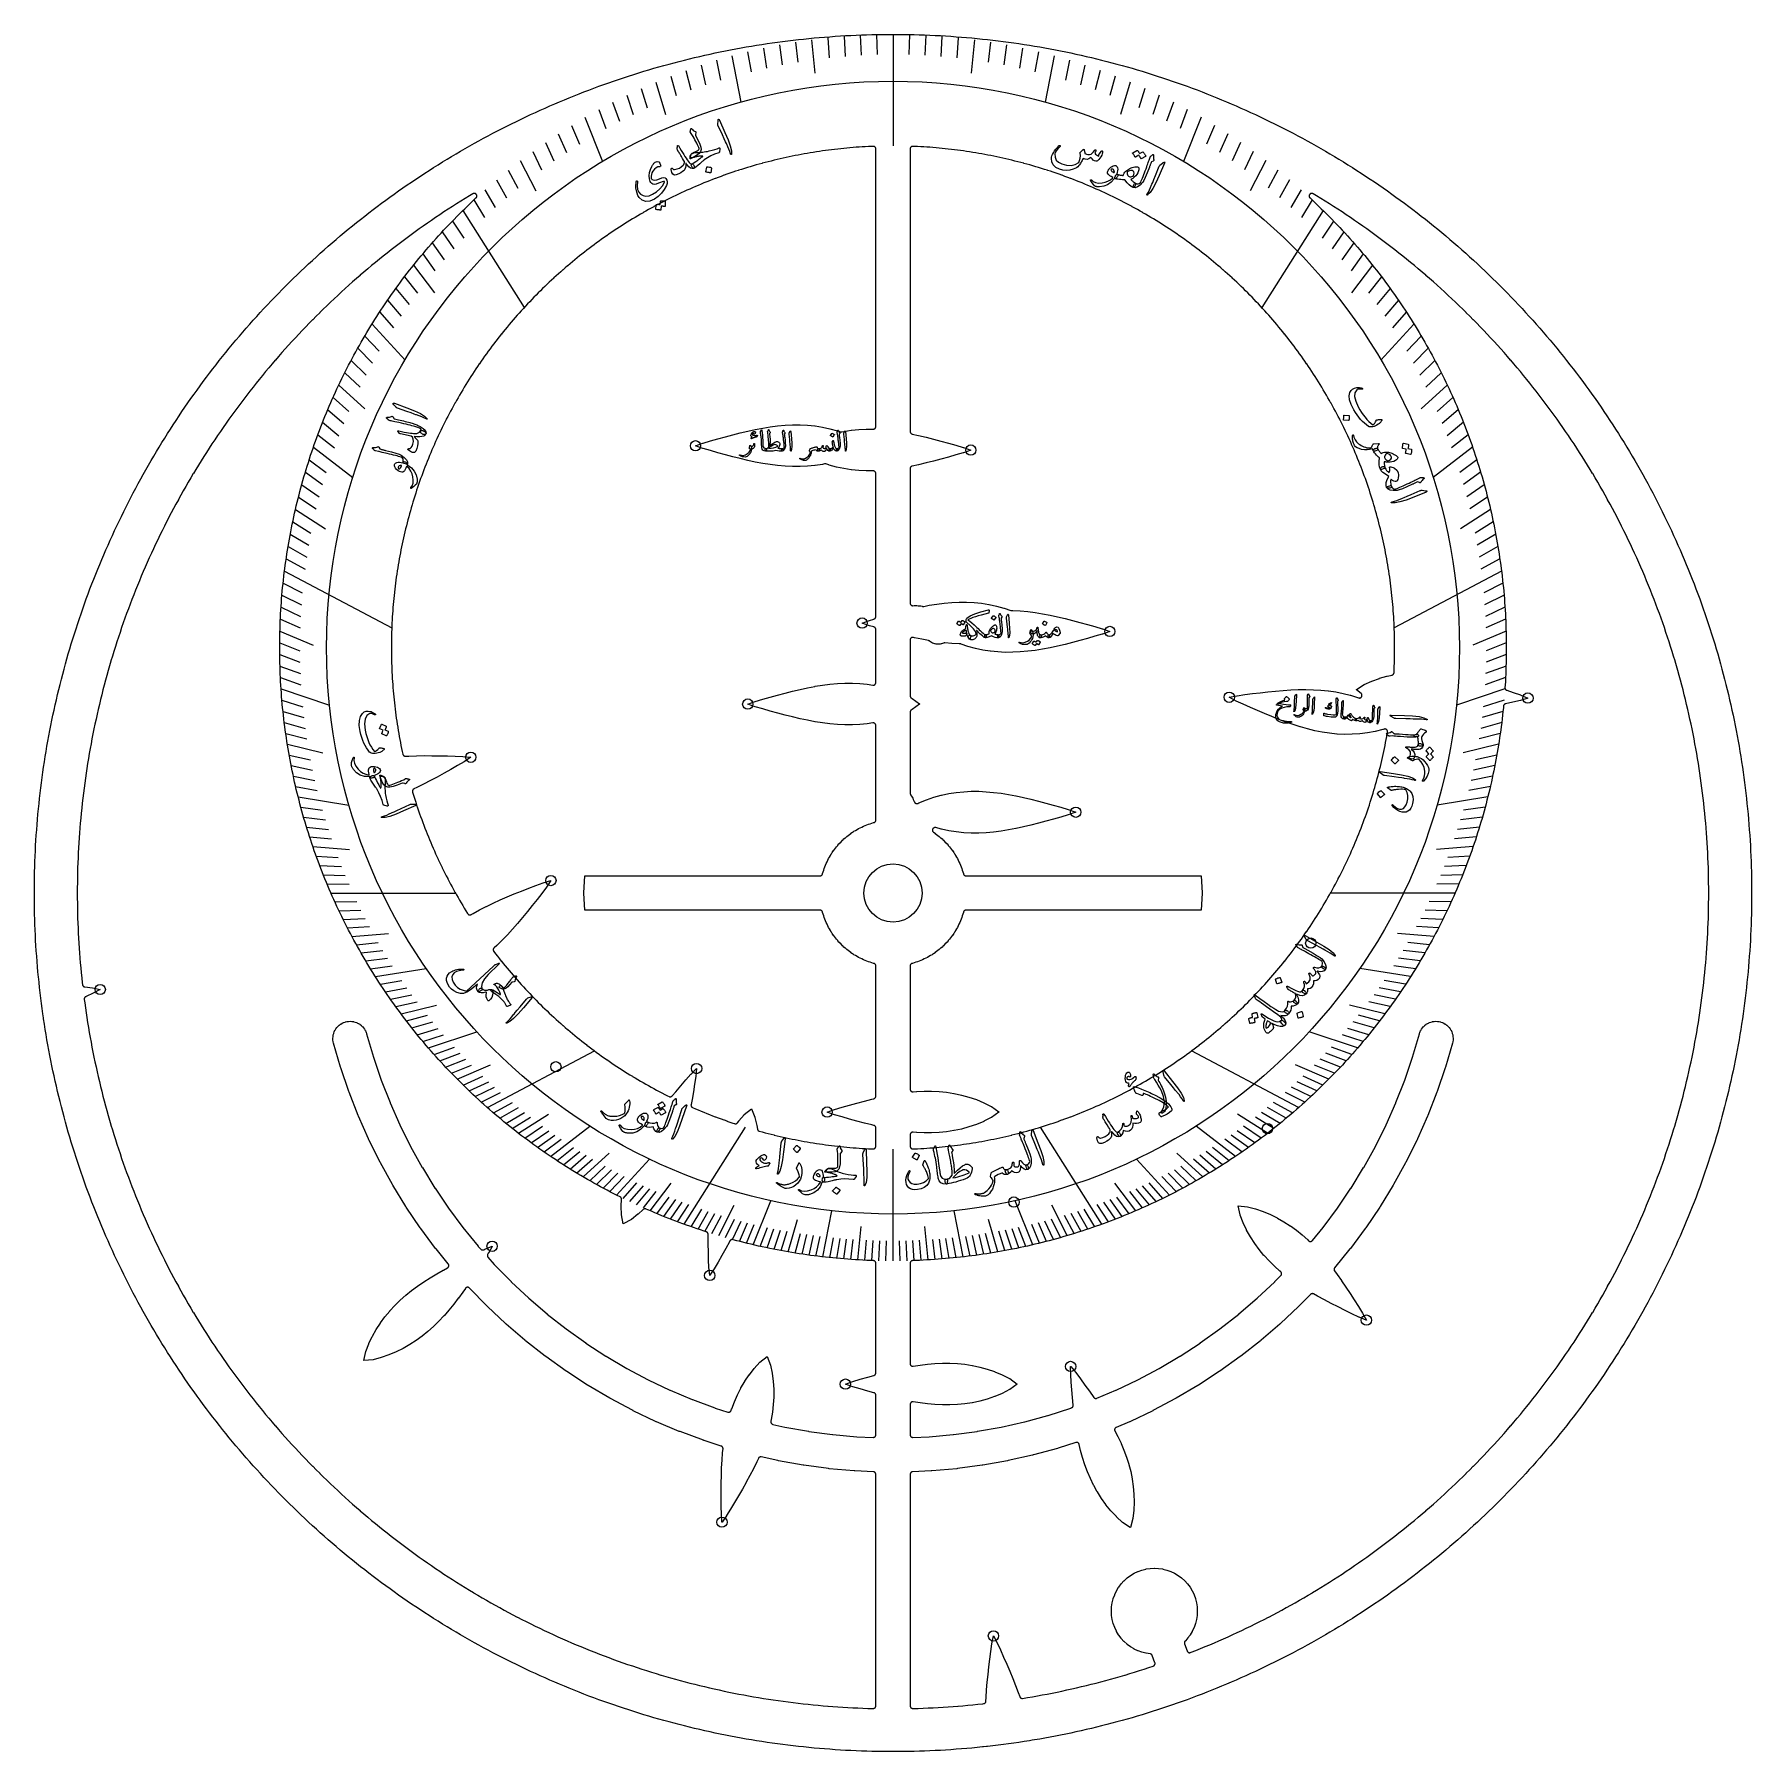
# Model space of a CAD drawing. Header units: millimetres. Extents: x -82 to 82, y -82 to 82.
import ezdxf

# ---------------------------------------------------------------- set-up
doc = ezdxf.new("R2010")
doc.units = ezdxf.units.MM
for name, color, linetype in [('CUT_INNER', 6, 'Continuous'), ('CUT_OUTER', 1, 'Continuous'), ('ENGRAVE', 7, 'Continuous'), ('ENGRAVE_FINE', 8, 'Continuous'), ('TEXT', 5, 'Continuous')]:
    doc.layers.add(name, color=color, linetype=linetype)

msp = doc.modelspace()

# ---------------------------------------------------------------- linework, layer by layer
at = {"layer": 'CUT_INNER'}
for points in [[(-47.009, 13.293), (-47, 13.2694), (-46.9887, 13.2468), (-46.9751, 13.2254), (-46.9595, 13.2056), (-46.942, 13.1874), (-46.9227, 13.1711), (-46.9018, 13.1568), (-46.8797, 13.1447), (-46.8564, 13.1349), (-46.8322, 13.1275), (-46.8074, 13.1226), (-46.7823, 13.1202), (-46.757, 13.1203), (-46.4304, 13.1387), (-46.4274, 13.1389), (-45.6979, 13.1624), (-45.6954, 13.1625), (-44.9617, 13.1719), (-44.9598, 13.1719), (-44.2228, 13.1701), (-44.2214, 13.1701), (-43.4824, 13.16), (-42.74, 13.1437), (-41.9961, 13.1221), (-41.9948, 13.1221), (-41.2536, 13.0927), (-41.2461, 13.0922), (-40.499, 13.0176), (-40.4935, 13.0167), (-40.4976, 13.0136), (-41.1217, 12.5954), (-41.128, 12.5914), (-41.7679, 12.2161), (-41.769, 12.2155), (-42.4133, 11.8467), (-43.0602, 11.4824), (-43.7089, 11.1241), (-43.7102, 11.1234), (-44.3593, 10.7745), (-44.361, 10.7736), (-45.0125, 10.436), (-45.0147, 10.4349), (-45.6692, 10.1118), (-45.6719, 10.1105), (-45.9427, 9.9848), (-45.9638, 9.9738), (-45.9837, 9.9608), (-46.0023, 9.946), (-46.0194, 9.9295), (-46.0349, 9.9114), (-46.0486, 9.8919), (-46.0603, 9.8713), (-46.0701, 9.8496), (-46.0777, 9.827), (-46.0832, 9.8039), (-46.0865, 9.7803), (-46.0874, 9.7566), (-46.0862, 9.7328), (-46.0826, 9.7093), (-46.0769, 9.6862), (-46.041, 9.5665), (-46.0405, 9.565), (-45.9544, 9.2842), (-45.954, 9.2828), (-45.8661, 9.0025), (-45.8657, 9.0011), (-45.7761, 8.7214), (-45.7756, 8.7199), (-45.6844, 8.4408), (-45.6839, 8.4393), (-45.5909, 8.1607), (-45.5904, 8.1593), (-45.4957, 7.8813), (-45.4952, 7.8798), (-45.3989, 7.6024), (-45.3984, 7.601), (-45.3003, 7.3242), (-45.2997, 7.3227), (-45.2, 7.0465), (-45.1994, 7.0451), (-45.098, 6.7695), (-45.0974, 6.768), (-44.9943, 6.4931), (-44.9937, 6.4916), (-44.8889, 6.2173), (-44.8883, 6.2159), (-44.7818, 5.9422), (-44.7812, 5.9408), (-44.673, 5.6678), (-44.6724, 5.6663), (-44.5625, 5.394), (-44.562, 5.3926), (-44.4504, 5.1209), (-44.4498, 5.1195), (-44.3366, 4.8485), (-44.336, 4.8471), (-44.2211, 4.5768), (-44.2205, 4.5754), (-44.104, 4.3058), (-44.1034, 4.3044), (-43.9852, 4.0356), (-43.9846, 4.0342), (-43.8647, 3.7661), (-43.8641, 3.7647), (-43.7426, 3.4973), (-43.742, 3.4959), (-43.6189, 3.2293), (-43.6182, 3.2279), (-43.4935, 2.962), (-43.4928, 2.9606), (-43.3664, 2.6955), (-43.3658, 2.6941), (-43.2378, 2.4298), (-43.2371, 2.4284), (-43.1075, 2.1649), (-43.1068, 2.1635), (-42.9756, 1.9008), (-42.9749, 1.8994), (-42.842, 1.6375), (-42.8413, 1.6362), (-42.7069, 1.3751), (-42.7062, 1.3737), (-42.5701, 1.1134), (-42.5694, 1.1121), (-42.4318, 0.8527), (-42.431, 0.8513), (-42.2918, 0.5927), (-42.2911, 0.5914), (-42.1503, 0.3337), (-42.1495, 0.3323), (-42.0071, 0.0755), (-42.0064, 0.0741), (-41.8624, -0.1818), (-41.8616, -0.1832), (-41.7161, -0.4383), (-41.7153, -0.4396), (-41.5682, -0.6938), (-41.5675, -0.6951), (-41.4188, -0.9484), (-41.418, -0.9497), (-41.2678, -1.2021), (-41.267, -1.2034), (-41.1153, -1.4548), (-41.1145, -1.4561), (-40.9612, -1.7066), (-40.9604, -1.7079), (-40.8056, -1.9575), (-40.8048, -1.9588), (-40.7835, -1.9925), (-40.7696, -2.0125), (-40.7537, -2.031), (-40.7362, -2.0479), (-40.7171, -2.0629), (-40.6966, -2.0761), (-40.675, -2.0872), (-40.6523, -2.0961), (-40.6289, -2.1028), (-40.605, -2.1072), (-40.5807, -2.1093), (-40.5564, -2.109), (-40.5322, -2.1063), (-40.5084, -2.1012), (-40.4851, -2.0939), (-40.4628, -2.0844), (-40.4414, -2.0727), (-40.2768, -1.972), (-40.2727, -1.9696), (-39.647, -1.6186), (-39.6434, -1.6166), (-39.0027, -1.2848), (-38.9994, -1.2832), (-38.3456, -0.9681), (-38.3429, -0.9669), (-37.6779, -0.6659), (-37.6757, -0.6649), (-37.0014, -0.3755), (-36.9997, -0.3747), (-36.3181, -0.0943), (-36.3168, -0.0938), (-35.6302, 0.1797), (-34.938, 0.4487), (-34.2425, 0.7134), (-34.2413, 0.7139), (-33.5453, 0.9704), (-33.5382, 0.9728), (-32.8194, 1.1898), (-32.8139, 1.1911), (-32.8166, 1.1867), (-33.2331, 0.5615), (-33.2374, 0.5553), (-33.6849, -0.0362), (-33.6857, -0.0373), (-34.1399, -0.6246), (-34.5981, -1.2086), (-35.0603, -1.7879), (-35.0612, -1.789), (-35.5274, -2.3598), (-35.5286, -2.3613), (-36.0013, -2.9225), (-36.0029, -2.9243), (-36.484, -3.4733), (-36.486, -3.4756), (-36.9773, -4.0098), (-36.9797, -4.0124), (-37.4832, -4.5292), (-37.4862, -4.5321), (-38.0037, -5.029), (-38.0072, -5.0322), (-38.2605, -5.2576), (-38.2782, -5.275), (-38.2941, -5.2941), (-38.3081, -5.3147), (-38.3199, -5.3365), (-38.3295, -5.3595), (-38.3367, -5.3832), (-38.3416, -5.4076), (-38.3441, -5.4323), (-38.344, -5.4571), (-38.3415, -5.4818), (-38.3366, -5.5062), (-38.3293, -5.5299), (-38.3196, -5.5528), (-38.3078, -5.5746), (-38.2938, -5.5952), (-38.2901, -5.6), (-38.2892, -5.6012), (-38.1107, -5.8344), (-38.1097, -5.8356), (-37.9298, -6.0677), (-37.9288, -6.0689), (-37.7474, -6.2998), (-37.7465, -6.301), (-37.5637, -6.5309), (-37.5627, -6.5321), (-37.3785, -6.7608), (-37.3775, -6.762), (-37.1919, -6.9896), (-37.1909, -6.9908), (-37.0039, -7.2172), (-37.003, -7.2184), (-36.8146, -7.4437), (-36.8136, -7.4449), (-36.6238, -7.669), (-36.6228, -7.6702), (-36.4317, -7.8931), (-36.4307, -7.8943), (-36.2382, -8.1161), (-36.2372, -8.1172), (-36.0433, -8.3378), (-36.0423, -8.339), (-35.8471, -8.5584), (-35.8461, -8.5595), (-35.6495, -8.7778), (-35.6485, -8.7789), (-35.4506, -8.9959), (-35.4495, -8.997), (-35.2503, -9.2128), (-35.2493, -9.2139), (-35.0487, -9.4285), (-35.0477, -9.4296), (-34.8458, -9.6429), (-34.8448, -9.644), (-34.6416, -9.8561), (-34.6406, -9.8572), (-34.4361, -10.068), (-34.435, -10.0691), (-34.2293, -10.2787), (-34.2282, -10.2798), (-34.0212, -10.4881), (-34.0201, -10.4892), (-33.8118, -10.6962), (-33.8107, -10.6973), (-33.6011, -10.903), (-33.6001, -10.9041), (-33.3892, -11.1085), (-33.3881, -11.1096), (-33.176, -11.3127), (-33.1749, -11.3138), (-32.9616, -11.5157), (-32.9605, -11.5167), (-32.746, -11.7172), (-32.7448, -11.7183), (-32.529, -11.9175), (-32.5279, -11.9185), (-32.3109, -12.1164), (-32.3098, -12.1175), (-32.0916, -12.314), (-32.0904, -12.315), (-31.871, -12.5103), (-31.8699, -12.5113), (-31.6493, -12.7051), (-31.6481, -12.7061), (-31.4263, -12.8986), (-31.4252, -12.8996), (-31.2022, -13.0908), (-31.201, -13.0918), (-30.9769, -13.2816), (-30.9757, -13.2825), (-30.7504, -13.4709), (-30.7493, -13.4719), (-30.5228, -13.6589), (-30.5216, -13.6599), (-30.294, -13.8455), (-30.2928, -13.8465), (-30.0641, -14.0307), (-30.0629, -14.0316), (-29.8331, -14.2144), (-29.8319, -14.2154), (-29.6009, -14.3968), (-29.5997, -14.3977), (-29.3676, -14.5777), (-29.3664, -14.5786), (-29.1332, -14.7572), (-29.132, -14.7581), (-28.8978, -14.9352), (-28.8965, -14.9361), (-28.6612, -15.1118), (-28.6599, -15.1127), (-28.4235, -15.2869), (-28.4223, -15.2878), (-28.1848, -15.4606), (-28.1836, -15.4615), (-27.945, -15.6328), (-27.9438, -15.6337), (-27.7042, -15.8035), (-27.7029, -15.8044), (-27.4623, -15.9728), (-27.461, -15.9737), (-27.2194, -16.1406), (-27.2181, -16.1414), (-26.9754, -16.3068), (-26.9742, -16.3077), (-26.7305, -16.4716), (-26.7292, -16.4724), (-26.4845, -16.6349), (-26.4832, -16.6357), (-26.2376, -16.7966), (-26.2363, -16.7974), (-25.9896, -16.9568), (-25.9883, -16.9577), (-25.7407, -17.1155), (-25.7394, -17.1164), (-25.4908, -17.2727), (-25.4895, -17.2735), (-25.24, -17.4284), (-25.2386, -17.4292), (-24.9882, -17.5825), (-24.9868, -17.5833), (-24.7354, -17.735), (-24.7341, -17.7358), (-24.4817, -17.886), (-24.4804, -17.8868), (-24.2271, -18.0354), (-24.2258, -18.0362), (-23.9716, -18.1833), (-23.9703, -18.1841), (-23.7152, -18.3296), (-23.7139, -18.3304), (-23.4579, -18.4743), (-23.4566, -18.4751), (-23.1997, -18.6175), (-23.1984, -18.6182), (-22.9407, -18.759), (-22.9393, -18.7598), (-22.6807, -18.899), (-22.6794, -18.8997), (-22.42, -19.0374), (-22.4186, -19.0381), (-22.1583, -19.1741), (-22.157, -19.1748), (-21.8959, -19.3093), (-21.8945, -19.31), (-21.6326, -19.4428), (-21.6312, -19.4435), (-21.4811, -19.5185), (-21.4593, -19.5281), (-21.4367, -19.5356), (-21.4135, -19.541), (-21.3899, -19.544), (-21.3661, -19.5449), (-21.3424, -19.5434), (-21.3189, -19.5397), (-21.2958, -19.5338), (-21.2734, -19.5258), (-21.2519, -19.5156), (-21.2315, -19.5034), (-21.2123, -19.4894), (-21.1945, -19.4736), (-21.1783, -19.4561), (-20.8403, -19.0556), (-20.3566, -18.492), (-19.8681, -17.9307), (-19.8672, -17.9297), (-19.3743, -17.3753), (-19.3692, -17.3699), (-18.8376, -16.8397), (-18.8334, -16.836), (-18.8337, -16.8416), (-18.9062, -17.5889), (-18.9072, -17.5963), (-19.023, -18.329), (-19.0232, -18.3303), (-19.1469, -19.0623), (-19.2756, -19.7934), (-19.369, -20.2988), (-19.3722, -20.3226), (-19.3731, -20.3466), (-19.3717, -20.3705), (-19.368, -20.3943), (-19.3621, -20.4175), (-19.354, -20.4401), (-19.3437, -20.4618), (-19.3314, -20.4825), (-19.3172, -20.5018), (-19.3011, -20.5197), (-19.2835, -20.536), (-19.2643, -20.5505), (-19.2439, -20.5631), (-19.2223, -20.5736), (-18.9566, -20.6885), (-18.9552, -20.6891), (-18.6849, -20.804), (-18.6835, -20.8046), (-18.4126, -20.9178), (-18.4111, -20.9184), (-18.1395, -21.0299), (-18.138, -21.0305), (-17.8657, -21.1404), (-17.8643, -21.141), (-17.5913, -21.2492), (-17.5898, -21.2497), (-17.3162, -21.3563), (-17.3147, -21.3568), (-17.0404, -21.4617), (-17.039, -21.4622), (-16.764, -21.5654), (-16.7626, -21.5659), (-16.487, -21.6674), (-16.4855, -21.6679), (-16.2093, -21.7677), (-16.2079, -21.7682), (-15.9311, -21.8663), (-15.9296, -21.8668), (-15.6522, -21.9632), (-15.6508, -21.9637), (-15.3728, -22.0584), (-15.3713, -22.0589), (-15.1931, -22.1183), (-15.1699, -22.1249), (-15.1462, -22.1291), (-15.1221, -22.1311), (-15.098, -22.1307), (-15.074, -22.128), (-15.0504, -22.123), (-15.0274, -22.1157), (-15.0052, -22.1063), (-14.984, -22.0948), (-14.964, -22.0812), (-14.9454, -22.0658), (-14.9284, -22.0487), (-14.9131, -22.0301), (-14.7959, -21.8718), (-14.7898, -21.8643), (-14.2698, -21.2656), (-14.2662, -21.2618), (-14.2624, -21.2583), (-13.583, -20.6997), (-13.5784, -20.6962), (-13.5759, -20.7014), (-13.2401, -21.5143), (-13.2383, -21.5192), (-13.237, -21.5243), (-13.0606, -22.2974), (-13.0588, -22.3069), (-13.0104, -22.6339), (-13.0058, -22.6575), (-12.9989, -22.6806), (-12.9897, -22.7029), (-12.9785, -22.7242), (-12.9653, -22.7444), (-12.9502, -22.7632), (-12.9334, -22.7804), (-12.9149, -22.7959), (-12.8951, -22.8096), (-12.8741, -22.8214), (-12.852, -22.831), (-12.8291, -22.8385), (-12.5482, -22.9153), (-12.5467, -22.9157), (-12.263, -22.9914), (-12.2615, -22.9918), (-11.9773, -23.0658), (-11.9758, -23.0661), (-11.6911, -23.1384), (-11.6896, -23.1387), (-11.4045, -23.2092), (-11.403, -23.2096), (-11.1175, -23.2783), (-11.116, -23.2787), (-10.8301, -23.3457), (-10.8286, -23.346), (-10.5422, -23.4112), (-10.5408, -23.4116), (-10.254, -23.475), (-10.2525, -23.4754), (-9.9654, -23.5371), (-9.9639, -23.5374), (-9.6764, -23.5973), (-9.6749, -23.5976), (-9.387, -23.6558), (-9.3855, -23.6561), (-9.0973, -23.7125), (-9.0958, -23.7128), (-8.8073, -23.7674), (-8.8057, -23.7677), (-8.5169, -23.8206), (-8.5154, -23.8209), (-8.2262, -23.872), (-8.2246, -23.8722), (-7.9351, -23.9215), (-7.9336, -23.9218), (-7.6438, -23.9693), (-7.6423, -23.9696), (-7.3522, -24.0154), (-7.3507, -24.0156), (-7.0603, -24.0596), (-7.0588, -24.0598), (-6.7682, -24.102), (-6.7667, -24.1022), (-6.4758, -24.1426), (-6.4742, -24.1428), (-6.1831, -24.1815), (-6.1816, -24.1817), (-5.8902, -24.2185), (-5.8887, -24.2187), (-5.5971, -24.2537), (-5.5956, -24.2539), (-5.3038, -24.2872), (-5.3023, -24.2874), (-5.0103, -24.3188), (-5.0088, -24.319), (-4.7166, -24.3487), (-4.7151, -24.3488), (-4.4227, -24.3767), (-4.4212, -24.3769), (-4.1287, -24.403), (-4.1272, -24.4031), (-3.8345, -24.4274), (-3.833, -24.4275), (-3.5401, -24.45), (-3.5386, -24.4501), (-3.2457, -24.4708), (-3.2441, -24.4709), (-2.9511, -24.4898), (-2.9495, -24.4899), (-2.6563, -24.507), (-2.6548, -24.5071), (-2.3615, -24.5224), (-2.36, -24.5225), (-2.0666, -24.536), (-2.0651, -24.5361), (-1.907, -24.5424), (-1.8818, -24.5421), (-1.8568, -24.5393), (-1.8322, -24.5341), (-1.8083, -24.5263), (-1.7852, -24.5162), (-1.7633, -24.5039), (-1.7428, -24.4894), (-1.7238, -24.4729), (-1.7065, -24.4545), (-1.6912, -24.4346), (-1.678, -24.4132), (-1.667, -24.3906), (-1.6583, -24.367), (-1.652, -24.3426), (-1.6483, -24.3177), (-1.647, -24.2926), (-1.647, -22.5292), (-1.6481, -22.5053), (-1.6516, -22.4817), (-1.6572, -22.4585), (-1.6651, -22.4359), (-1.675, -22.4142), (-1.687, -22.3935), (-1.7009, -22.3741), (-1.7166, -22.3561), (-1.7339, -22.3397), (-1.7528, -22.325), (-1.7729, -22.3122), (-1.7942, -22.3013), (-1.8164, -22.2925), (-1.8394, -22.2859), (-2.0235, -22.2423), (-2.0253, -22.2418), (-2.7398, -22.0611), (-2.7412, -22.0607), (-3.4556, -21.8713), (-4.1718, -21.6751), (-4.8881, -21.4734), (-4.8894, -21.4731), (-5.6013, -21.2645), (-5.6084, -21.2622), (-6.3149, -21.0083), (-6.3201, -21.0061), (-6.3149, -21.0039), (-5.6084, -20.75), (-5.6013, -20.7477), (-4.8894, -20.5391), (-4.8881, -20.5388), (-4.1735, -20.3376), (-3.4576, -20.1414), (-2.7412, -19.9515), (-2.7398, -19.9511), (-2.0253, -19.7704), (-2.0235, -19.7699), (-1.8394, -19.7263), (-1.8164, -19.7197), (-1.7942, -19.7109), (-1.7729, -19.7001), (-1.7528, -19.6872), (-1.7339, -19.6725), (-1.7166, -19.6561), (-1.7009, -19.6381), (-1.687, -19.6187), (-1.675, -19.598), (-1.6651, -19.5763), (-1.6572, -19.5537), (-1.6516, -19.5305), (-1.6481, -19.5069), (-1.647, -19.483), (-1.647, -6.9968), (-1.6483, -6.9716), (-1.6521, -6.9466), (-1.6584, -6.9222), (-1.6671, -6.8985), (-1.6782, -6.8758), (-1.6915, -6.8544), (-1.7069, -6.8344), (-1.7243, -6.8161), (-1.7434, -6.7996), (-1.764, -6.7851), (-1.7861, -6.7728), (-1.8092, -6.7627), (-1.8333, -6.7551), (-1.8654, -6.7466), (-1.8684, -6.7458), (-2.0304, -6.6988), (-2.0334, -6.6979), (-2.1942, -6.6469), (-2.1971, -6.646), (-2.3567, -6.5911), (-2.3596, -6.59), (-2.5177, -6.5313), (-2.5206, -6.5301), (-2.6773, -6.4675), (-2.6801, -6.4663), (-2.8352, -6.3998), (-2.838, -6.3986), (-2.9914, -6.3283), (-2.9942, -6.327), (-3.1458, -6.253), (-3.1485, -6.2516), (-3.2983, -6.1739), (-3.301, -6.1725), (-3.4488, -6.0911), (-3.4515, -6.0896), (-3.5973, -6.0047), (-3.5999, -6.0031), (-3.7435, -5.9146), (-3.7461, -5.9129), (-3.8876, -5.8209), (-3.8901, -5.8192), (-4.0292, -5.7238), (-4.0318, -5.722), (-4.1685, -5.6232), (-4.171, -5.6213), (-4.3052, -5.5192), (-4.3077, -5.5173), (-4.4394, -5.4118), (-4.4418, -5.4099), (-4.5709, -5.3013), (-4.5732, -5.2993), (-4.6996, -5.1875), (-4.7019, -5.1854), (-4.8255, -5.0706), (-4.8277, -5.0685), (-4.9485, -4.9506), (-4.9506, -4.9485), (-5.0685, -4.8277), (-5.0706, -4.8255), (-5.1854, -4.7019), (-5.1875, -4.6996), (-5.2993, -4.5732), (-5.3013, -4.5709), (-5.4099, -4.4418), (-5.4118, -4.4394), (-5.5173, -4.3077), (-5.5192, -4.3052), (-5.6213, -4.171), (-5.6232, -4.1685), (-5.722, -4.0318), (-5.7238, -4.0292), (-5.8192, -3.8901), (-5.8209, -3.8876), (-5.9129, -3.7461), (-5.9146, -3.7435), (-6.0031, -3.5999), (-6.0047, -3.5973), (-6.0896, -3.4515), (-6.0911, -3.4488), (-6.1725, -3.301), (-6.1739, -3.2983), (-6.2516, -3.1485), (-6.253, -3.1458), (-6.327, -2.9942), (-6.3283, -2.9914), (-6.3986, -2.838), (-6.3998, -2.8352), (-6.4663, -2.6801), (-6.4675, -2.6773), (-6.5301, -2.5206), (-6.5313, -2.5177), (-6.59, -2.3596), (-6.5911, -2.3567), (-6.646, -2.1971), (-6.6469, -2.1942), (-6.6979, -2.0334), (-6.6988, -2.0304), (-6.7458, -1.8684), (-6.7466, -1.8654), (-6.7551, -1.8333), (-6.7627, -1.8092), (-6.7728, -1.7861), (-6.7851, -1.764), (-6.7996, -1.7434), (-6.8161, -1.7243), (-6.8344, -1.7069), (-6.8544, -1.6915), (-6.8758, -1.6782), (-6.8985, -1.6671), (-6.9222, -1.6584), (-6.9466, -1.6521), (-6.9716, -1.6483), (-6.9968, -1.647), (-29.5607, -1.647), (-29.5668, -1.6467), (-29.5674, -1.6407), (-29.6477, -0.0061), (-29.6477, 0.0061), (-29.5674, 1.6411), (-29.5668, 1.6467), (-29.5611, 1.647), (-6.9968, 1.647), (-6.9716, 1.6483), (-6.9466, 1.6521), (-6.9222, 1.6584), (-6.8985, 1.6671), (-6.8758, 1.6782), (-6.8544, 1.6915), (-6.8344, 1.7069), (-6.8161, 1.7243), (-6.7996, 1.7434), (-6.7851, 1.764), (-6.7728, 1.7861), (-6.7627, 1.8092), (-6.7551, 1.8333), (-6.7466, 1.8654), (-6.7458, 1.8684), (-6.6988, 2.0304), (-6.6979, 2.0334), (-6.6469, 2.1942), (-6.646, 2.1971), (-6.5911, 2.3567), (-6.59, 2.3596), (-6.5313, 2.5177), (-6.5301, 2.5206), (-6.4675, 2.6773), (-6.4663, 2.6801), (-6.3998, 2.8352), (-6.3986, 2.838), (-6.3283, 2.9914), (-6.327, 2.9942), (-6.253, 3.1458), (-6.2516, 3.1485), (-6.1739, 3.2983), (-6.1725, 3.301), (-6.0911, 3.4488), (-6.0896, 3.4515), (-6.0047, 3.5973), (-6.0031, 3.5999), (-5.9146, 3.7435), (-5.9129, 3.7461), (-5.8209, 3.8876), (-5.8192, 3.8901), (-5.7238, 4.0292), (-5.722, 4.0318), (-5.6232, 4.1685), (-5.6213, 4.171), (-5.5192, 4.3052), (-5.5173, 4.3077), (-5.4118, 4.4394), (-5.4099, 4.4418), (-5.3013, 4.5709), (-5.2993, 4.5732), (-5.1875, 4.6996), (-5.1854, 4.7019), (-5.0706, 4.8255), (-5.0685, 4.8277), (-4.9506, 4.9485), (-4.9485, 4.9506), (-4.8277, 5.0685), (-4.8255, 5.0706), (-4.7019, 5.1854), (-4.6996, 5.1875), (-4.5732, 5.2993), (-4.5709, 5.3013), (-4.4418, 5.4099), (-4.4394, 5.4118), (-4.3077, 5.5173), (-4.3052, 5.5192), (-4.171, 5.6213), (-4.1685, 5.6232), (-4.0318, 5.722), (-4.0292, 5.7238), (-3.8901, 5.8192), (-3.8876, 5.8209), (-3.7461, 5.9129), (-3.7435, 5.9146), (-3.5999, 6.0031), (-3.5973, 6.0047), (-3.4515, 6.0896), (-3.4488, 6.0911), (-3.301, 6.1725), (-3.2983, 6.1739), (-3.1485, 6.2516), (-3.1458, 6.253), (-2.9942, 6.327), (-2.9914, 6.3283), (-2.838, 6.3986), (-2.8352, 6.3998), (-2.6801, 6.4663), (-2.6773, 6.4675), (-2.5206, 6.5301), (-2.5177, 6.5313), (-2.3596, 6.59), (-2.3567, 6.5911), (-2.1971, 6.646), (-2.1942, 6.6469), (-2.0334, 6.6979), (-2.0304, 6.6988), (-1.8684, 6.7458), (-1.8654, 6.7466), (-1.8333, 6.7551), (-1.8092, 6.7627), (-1.7861, 6.7728), (-1.764, 6.7851), (-1.7434, 6.7996), (-1.7243, 6.8161), (-1.7069, 6.8344), (-1.6915, 6.8544), (-1.6782, 6.8758), (-1.6671, 6.8985), (-1.6584, 6.9222), (-1.6521, 6.9466), (-1.6483, 6.9716), (-1.647, 6.9968), (-1.647, 16.0633), (-1.6481, 16.0873), (-1.6516, 16.111), (-1.6573, 16.1343), (-1.6652, 16.1569), (-1.6752, 16.1786), (-1.6872, 16.1994), (-1.7012, 16.2188), (-1.717, 16.2368), (-1.7344, 16.2533), (-1.7534, 16.268), (-1.7736, 16.2808), (-1.795, 16.2916), (-1.8173, 16.3003), (-1.8404, 16.3068), (-1.8639, 16.3111), (-1.8878, 16.3132), (-1.9118, 16.3129), (-1.9356, 16.3103), (-2.4653, 16.2276), (-2.472, 16.2268), (-3.1815, 16.1551), (-3.1879, 16.1546), (-3.8977, 16.1201), (-3.9039, 16.1199), (-4.614, 16.1205), (-4.6197, 16.1206), (-5.3303, 16.1539), (-5.3356, 16.1543), (-6.0467, 16.2177), (-6.0514, 16.2182), (-6.7631, 16.309), (-6.7672, 16.3096), (-7.4794, 16.4248), (-7.483, 16.4254), (-8.1958, 16.5618), (-8.1988, 16.5624), (-8.9122, 16.7168), (-8.9146, 16.7174), (-9.6286, 16.8865), (-9.6304, 16.887), (-10.3449, 17.0678), (-10.3462, 17.0681), (-11.0607, 17.2575), (-11.7769, 17.4538), (-12.4932, 17.6554), (-12.4945, 17.6558), (-13.2063, 17.8643), (-13.2134, 17.8667), (-13.92, 18.1206), (-13.9252, 18.1227), (-13.92, 18.1249), (-13.2134, 18.3788), (-13.2063, 18.3811), (-12.4945, 18.5897), (-12.4932, 18.59), (-11.7786, 18.7912), (-11.0626, 18.9874), (-10.3462, 19.1773), (-10.3449, 19.1777), (-9.6304, 19.3585), (-9.6286, 19.3589), (-8.9146, 19.5281), (-8.9122, 19.5286), (-8.1988, 19.683), (-8.1958, 19.6836), (-7.483, 19.82), (-7.4794, 19.8207), (-6.7672, 19.9358), (-6.7631, 19.9364), (-6.0514, 20.0272), (-6.0467, 20.0277), (-5.3356, 20.0912), (-5.3303, 20.0915), (-4.6197, 20.1248), (-4.614, 20.125), (-3.9039, 20.1255), (-3.8977, 20.1254), (-3.1879, 20.0908), (-3.1815, 20.0904), (-2.472, 20.0187), (-2.4653, 20.0178), (-1.9356, 19.9351), (-1.9118, 19.9325), (-1.8878, 19.9323), (-1.8639, 19.9343), (-1.8404, 19.9386), (-1.8173, 19.9451), (-1.795, 19.9539), (-1.7736, 19.9647), (-1.7534, 19.9775), (-1.7344, 19.9922), (-1.717, 20.0086), (-1.7012, 20.0266), (-1.6872, 20.0461), (-1.6752, 20.0668), (-1.6652, 20.0886), (-1.6573, 20.1112), (-1.6516, 20.1345), (-1.6481, 20.1582), (-1.647, 20.1821), (-1.647, 25.2712), (-1.6482, 25.2959), (-1.6519, 25.3203), (-1.6579, 25.3443), (-1.6663, 25.3676), (-1.677, 25.3899), (-1.6897, 25.411), (-1.7046, 25.4308), (-1.7213, 25.449), (-1.7397, 25.4655), (-1.7596, 25.4801), (-1.7809, 25.4926), (-1.8034, 25.503), (-1.8267, 25.5111), (-2.2437, 25.6333), (-2.2508, 25.6356), (-2.9574, 25.8895), (-2.9626, 25.8917), (-2.9574, 25.8939), (-2.2508, 26.1478), (-2.2437, 26.1501), (-1.8267, 26.2723), (-1.8034, 26.2804), (-1.7809, 26.2908), (-1.7596, 26.3033), (-1.7397, 26.3179), (-1.7213, 26.3344), (-1.7046, 26.3526), (-1.6897, 26.3724), (-1.677, 26.3935), (-1.6663, 26.4158), (-1.6579, 26.4391), (-1.6519, 26.4631), (-1.6482, 26.4875), (-1.647, 26.5122), (-1.647, 40.2299), (-1.6482, 40.2544), (-1.6518, 40.2787), (-1.6578, 40.3025), (-1.666, 40.3256), (-1.6765, 40.3478), (-1.6892, 40.3688), (-1.7038, 40.3885), (-1.7203, 40.4067), (-1.7385, 40.4232), (-1.7582, 40.4378), (-1.7793, 40.4504), (-1.8015, 40.4609), (-1.8246, 40.4691), (-1.8484, 40.4751), (-1.8727, 40.4787), (-1.8972, 40.4799), (-2.5575, 40.4794), (-2.5637, 40.4795), (-3.2734, 40.514), (-3.2799, 40.5145), (-3.9894, 40.5862), (-3.9961, 40.587), (-4.7054, 40.6978), (-4.7123, 40.6991), (-5.4214, 40.8509), (-5.4284, 40.8526), (-6.1374, 41.0476), (-6.1445, 41.0498), (-6.4281, 41.1463), (-6.4541, 41.1536), (-6.4806, 41.1581), (-6.5075, 41.1597), (-6.5344, 41.1583), (-6.561, 41.1541), (-6.7638, 41.1107), (-6.7706, 41.1095), (-7.4799, 40.9987), (-7.4866, 40.9978), (-8.1961, 40.9261), (-8.2026, 40.9256), (-8.9124, 40.8911), (-8.9185, 40.891), (-9.6287, 40.8915), (-9.6344, 40.8917), (-10.345, 40.925), (-10.3502, 40.9253), (-11.0613, 40.9887), (-11.0661, 40.9893), (-11.7777, 41.0801), (-11.7819, 41.0807), (-12.4941, 41.1958), (-12.4976, 41.1965), (-13.2105, 41.3329), (-13.2134, 41.3335), (-13.9269, 41.4879), (-13.9292, 41.4884), (-14.6432, 41.6576), (-14.6451, 41.658), (-15.3595, 41.8388), (-15.3609, 41.8392), (-16.0753, 42.0286), (-16.7916, 42.2248), (-17.5079, 42.4264), (-17.5091, 42.4268), (-18.221, 42.6354), (-18.2281, 42.6377), (-18.9347, 42.8916), (-18.9398, 42.8938), (-18.9347, 42.8959), (-18.2281, 43.1498), (-18.221, 43.1522), (-17.5091, 43.3607), (-17.5079, 43.3611), (-16.7932, 43.5623), (-16.0773, 43.7584), (-15.3609, 43.9484), (-15.3595, 43.9487), (-14.6451, 44.1295), (-14.6432, 44.13), (-13.9292, 44.2991), (-13.9269, 44.2997), (-13.2134, 44.4541), (-13.2105, 44.4547), (-12.4976, 44.5911), (-12.4941, 44.5917), (-11.7819, 44.7069), (-11.7777, 44.7075), (-11.0661, 44.7983), (-11.0613, 44.7988), (-10.3502, 44.8622), (-10.345, 44.8626), (-9.6344, 44.8959), (-9.6287, 44.896), (-8.9185, 44.8965), (-8.9124, 44.8964), (-8.2026, 44.8619), (-8.1961, 44.8614), (-7.4866, 44.7897), (-7.4799, 44.7889), (-6.7706, 44.6781), (-6.7638, 44.6768), (-6.0546, 44.525), (-6.0476, 44.5233), (-5.3386, 44.3283), (-5.3315, 44.3261), (-5.0479, 44.2296), (-5.022, 44.2223), (-4.9954, 44.2178), (-4.9685, 44.2162), (-4.9416, 44.2176), (-4.915, 44.2218), (-4.7123, 44.2652), (-4.7054, 44.2665), (-3.9961, 44.3772), (-3.9894, 44.3781), (-3.2799, 44.4498), (-3.2734, 44.4503), (-2.5637, 44.4848), (-2.5575, 44.4849), (-1.8972, 44.4844), (-1.8727, 44.4856), (-1.8484, 44.4892), (-1.8246, 44.4951), (-1.8015, 44.5034), (-1.7793, 44.5139), (-1.7582, 44.5265), (-1.7385, 44.5411), (-1.7203, 44.5576), (-1.7038, 44.5757), (-1.6892, 44.5954), (-1.6765, 44.6165), (-1.666, 44.6387), (-1.6578, 44.6618), (-1.6518, 44.6856), (-1.6482, 44.7099), (-1.647, 44.7344), (-1.647, 71.3567), (-1.6483, 71.3818), (-1.652, 71.4067), (-1.6583, 71.431), (-1.667, 71.4546), (-1.678, 71.4773), (-1.6912, 71.4987), (-1.7065, 71.5186), (-1.7238, 71.5369), (-1.7428, 71.5534), (-1.7633, 71.5679), (-1.7852, 71.5803), (-1.8083, 71.5904), (-1.8322, 71.5981), (-1.8568, 71.6034), (-1.8818, 71.6062), (-1.907, 71.6065), (-2.0651, 71.6002), (-2.0666, 71.6001), (-2.36, 71.5866), (-2.3615, 71.5865), (-2.6548, 71.5712), (-2.6563, 71.5711), (-2.9495, 71.554), (-2.9511, 71.5539), (-3.2441, 71.535), (-3.2457, 71.5349), (-3.5386, 71.5142), (-3.5401, 71.5141), (-3.833, 71.4916), (-3.8345, 71.4915), (-4.1272, 71.4672), (-4.1287, 71.467), (-4.4212, 71.4409), (-4.4227, 71.4408), (-4.7151, 71.4129), (-4.7166, 71.4127), (-5.0088, 71.3831), (-5.0103, 71.3829), (-5.3023, 71.3514), (-5.3038, 71.3513), (-5.5956, 71.318), (-5.5971, 71.3178), (-5.8887, 71.2828), (-5.8902, 71.2826), (-6.1816, 71.2457), (-6.1831, 71.2455), (-6.4742, 71.2069), (-6.4758, 71.2067), (-6.7667, 71.1663), (-6.7682, 71.1661), (-7.0588, 71.1239), (-7.0603, 71.1236), (-7.3507, 71.0797), (-7.3522, 71.0794), (-7.6423, 71.0337), (-7.6438, 71.0334), (-7.9336, 70.9859), (-7.9351, 70.9856), (-8.2246, 70.9363), (-8.2262, 70.936), (-8.5154, 70.8849), (-8.5169, 70.8847), (-8.8057, 70.8318), (-8.8073, 70.8315), (-9.0958, 70.7769), (-9.0973, 70.7766), (-9.3855, 70.7202), (-9.387, 70.7199), (-9.6749, 70.6617), (-9.6764, 70.6614), (-9.9639, 70.6015), (-9.9654, 70.6011), (-10.2525, 70.5394), (-10.254, 70.5391), (-10.5408, 70.4756), (-10.5422, 70.4753), (-10.8286, 70.4101), (-10.8301, 70.4097), (-11.116, 70.3427), (-11.1175, 70.3424), (-11.403, 70.2737), (-11.4045, 70.2733), (-11.6896, 70.2028), (-11.6911, 70.2024), (-11.9758, 70.1302), (-11.9773, 70.1298), (-12.2615, 70.0558), (-12.263, 70.0555), (-12.5467, 69.9797), (-12.5482, 69.9793), (-12.8315, 69.9019), (-12.8329, 69.9015), (-13.1157, 69.8223), (-13.1172, 69.8219), (-13.3995, 69.7409), (-13.401, 69.7405), (-13.6828, 69.6578), (-13.6843, 69.6574), (-13.9656, 69.573), (-13.967, 69.5726), (-14.2478, 69.4865), (-14.2493, 69.486), (-14.5295, 69.3982), (-14.531, 69.3977), (-14.8107, 69.3082), (-14.8121, 69.3077), (-15.0913, 69.2164), (-15.0927, 69.2159), (-15.3713, 69.123), (-15.3728, 69.1225), (-15.6508, 69.0278), (-15.6522, 69.0273), (-15.9296, 68.9309), (-15.9311, 68.9304), (-16.2079, 68.8323), (-16.2093, 68.8318), (-16.4855, 68.732), (-16.487, 68.7315), (-16.7626, 68.63), (-16.764, 68.6295), (-17.039, 68.5263), (-17.0404, 68.5257), (-17.3147, 68.4209), (-17.3162, 68.4203), (-17.5898, 68.3138), (-17.5913, 68.3132), (-17.8643, 68.205), (-17.8657, 68.2045), (-18.138, 68.0946), (-18.1395, 68.094), (-18.4111, 67.9824), (-18.4126, 67.9819), (-18.6835, 67.8686), (-18.6849, 67.868), (-18.9552, 67.7532), (-18.9566, 67.7526), (-19.2262, 67.636), (-19.2276, 67.6354), (-19.4965, 67.5172), (-19.4979, 67.5166), (-19.766, 67.3968), (-19.7674, 67.3961), (-20.0348, 67.2747), (-20.0361, 67.274), (-20.3028, 67.1509), (-20.3042, 67.1503), (-20.57, 67.0255), (-20.5714, 67.0249), (-20.8365, 66.8985), (-20.8379, 66.8978), (-21.1022, 66.7698), (-21.1036, 66.7691), (-21.3671, 66.6395), (-21.3685, 66.6388), (-21.6312, 66.5076), (-21.6326, 66.5069), (-21.8945, 66.3741), (-21.8959, 66.3734), (-22.157, 66.2389), (-22.1583, 66.2382), (-22.4186, 66.1022), (-22.42, 66.1014), (-22.6794, 65.9638), (-22.6807, 65.9631), (-22.9393, 65.8238), (-22.9407, 65.8231), (-23.1984, 65.6823), (-23.1997, 65.6816), (-23.4566, 65.5392), (-23.4579, 65.5384), (-23.7139, 65.3944), (-23.7152, 65.3937), (-23.9703, 65.2481), (-23.9716, 65.2474), (-24.2258, 65.1003), (-24.2271, 65.0995), (-24.4804, 64.9509), (-24.4817, 64.9501), (-24.7341, 64.7999), (-24.7354, 64.7991), (-24.9868, 64.6473), (-24.9882, 64.6465), (-25.2386, 64.4932), (-25.24, 64.4924), (-25.4895, 64.3376), (-25.4908, 64.3368), (-25.7394, 64.1804), (-25.7407, 64.1796), (-25.9883, 64.0217), (-25.9896, 64.0209), (-26.2363, 63.8615), (-26.2376, 63.8607), (-26.4832, 63.6998), (-26.4845, 63.6989), (-26.7292, 63.5365), (-26.7305, 63.5357), (-26.9742, 63.3718), (-26.9754, 63.3709), (-27.2181, 63.2055), (-27.2194, 63.2046), (-27.461, 63.0377), (-27.4623, 63.0369), (-27.7029, 62.8685), (-27.7042, 62.8676), (-27.9438, 62.6978), (-27.945, 62.6969), (-28.1836, 62.5256), (-28.1848, 62.5247), (-28.4223, 62.3519), (-28.4235, 62.351), (-28.6599, 62.1768), (-28.6612, 62.1759), (-28.8965, 62.0002), (-28.8978, 61.9993), (-29.132, 61.8222), (-29.1332, 61.8212), (-29.3664, 61.6427), (-29.3676, 61.6418), (-29.5997, 61.4618), (-29.6009, 61.4609), (-29.8319, 61.2795), (-29.8331, 61.2785), (-30.0629, 61.0957), (-30.0641, 61.0947), (-30.2928, 60.9105), (-30.294, 60.9096), (-30.5216, 60.724), (-30.5228, 60.723), (-30.7493, 60.536), (-30.7504, 60.535), (-30.9757, 60.3466), (-30.9769, 60.3456), (-31.201, 60.1559), (-31.2022, 60.1549), (-31.4252, 59.9637), (-31.4263, 59.9627), (-31.6481, 59.7702), (-31.6493, 59.7692), (-31.8699, 59.5753), (-31.871, 59.5743), (-32.0904, 59.3791), (-32.0916, 59.3781), (-32.3098, 59.1815), (-32.3109, 59.1805), (-32.5279, 58.9826), (-32.529, 58.9816), (-32.7448, 58.7824), (-32.746, 58.7813), (-32.9605, 58.5808), (-32.9616, 58.5797), (-33.1749, 58.3779), (-33.176, 58.3768), (-33.3881, 58.1737), (-33.3892, 58.1726), (-33.6001, 57.9681), (-33.6011, 57.9671), (-33.8107, 57.7613), (-33.8118, 57.7603), (-34.0201, 57.5532), (-34.0212, 57.5521), (-34.2282, 57.3438), (-34.2293, 57.3428), (-34.435, 57.1332), (-34.4361, 57.1321), (-34.6406, 56.9213), (-34.6416, 56.9202), (-34.8448, 56.7081), (-34.8458, 56.707), (-35.0477, 56.4937), (-35.0487, 56.4925), (-35.2493, 56.278), (-35.2503, 56.2769), (-35.4495, 56.0611), (-35.4506, 56.06), (-35.6485, 55.843), (-35.6495, 55.8418), (-35.8461, 55.6236), (-35.8471, 55.6225), (-36.0423, 55.4031), (-36.0433, 55.4019), (-36.2372, 55.1813), (-36.2382, 55.1802), (-36.4307, 54.9584), (-36.4317, 54.9572), (-36.6228, 54.7342), (-36.6238, 54.7331), (-36.8136, 54.5089), (-36.8146, 54.5078), (-37.003, 54.2825), (-37.0039, 54.2813), (-37.1909, 54.0549), (-37.1919, 54.0537), (-37.3775, 53.8261), (-37.3785, 53.8249), (-37.5627, 53.5962), (-37.5637, 53.595), (-37.7465, 53.3651), (-37.7474, 53.3639), (-37.9288, 53.1329), (-37.9298, 53.1317), (-38.1097, 52.8997), (-38.1107, 52.8984), (-38.2892, 52.6653), (-38.2901, 52.6641), (-38.4672, 52.4298), (-38.4682, 52.4286), (-38.6438, 52.1932), (-38.6447, 52.192), (-38.819, 51.9556), (-38.8199, 51.9543), (-38.9926, 51.7168), (-38.9935, 51.7156), (-39.1648, 51.477), (-39.1657, 51.4758), (-39.3356, 51.2362), (-39.3365, 51.235), (-39.5048, 50.9943), (-39.5057, 50.9931), (-39.6726, 50.7514), (-39.6735, 50.7502), (-39.8389, 50.5075), (-39.8397, 50.5062), (-40.0036, 50.2625), (-40.0045, 50.2612), (-40.1669, 50.0166), (-40.1677, 50.0153), (-40.3286, 49.7696), (-40.3295, 49.7683), (-40.4889, 49.5217), (-40.4897, 49.5204), (-40.6476, 49.2727), (-40.6484, 49.2714), (-40.8048, 49.0228), (-40.8056, 49.0215), (-40.9604, 48.772), (-40.9612, 48.7707), (-41.1145, 48.5202), (-41.1153, 48.5189), (-41.267, 48.2674), (-41.2678, 48.2661), (-41.418, 48.0138), (-41.4188, 48.0124), (-41.5675, 47.7592), (-41.5682, 47.7578), (-41.7153, 47.5037), (-41.7161, 47.5023), (-41.8616, 47.2472), (-41.8624, 47.2459), (-42.0064, 46.9899), (-42.0071, 46.9886), (-42.1495, 46.7318), (-42.1503, 46.7304), (-42.2911, 46.4727), (-42.2918, 46.4713), (-42.431, 46.2128), (-42.4318, 46.2114), (-42.5694, 45.952), (-42.5701, 45.9506), (-42.7062, 45.6904), (-42.7069, 45.689), (-42.8413, 45.4279), (-42.842, 45.4265), (-42.9749, 45.1646), (-42.9756, 45.1633), (-43.1068, 44.9005), (-43.1075, 44.8992), (-43.2371, 44.6356), (-43.2378, 44.6343), (-43.3658, 44.3699), (-43.3664, 44.3686), (-43.4928, 44.1035), (-43.4935, 44.1021), (-43.6182, 43.8362), (-43.6189, 43.8348), (-43.742, 43.5682), (-43.7426, 43.5668), (-43.8641, 43.2994), (-43.8647, 43.298), (-43.9846, 43.0299), (-43.9852, 43.0285), (-44.1034, 42.7596), (-44.104, 42.7582), (-44.2205, 42.4887), (-44.2211, 42.4873), (-44.336, 42.217), (-44.3366, 42.2156), (-44.4498, 41.9446), (-44.4504, 41.9432), (-44.562, 41.6715), (-44.5625, 41.6701), (-44.6724, 41.3977), (-44.673, 41.3963), (-44.7812, 41.1233), (-44.7818, 41.1219), (-44.8883, 40.8482), (-44.8889, 40.8468), (-44.9937, 40.5724), (-44.9943, 40.571), (-45.0974, 40.296), (-45.098, 40.2946), (-45.1994, 40.019), (-45.2, 40.0176), (-45.2997, 39.7414), (-45.3003, 39.7399), (-45.3984, 39.4631), (-45.3989, 39.4617), (-45.4952, 39.1842), (-45.4957, 39.1828), (-45.5904, 38.9048), (-45.5909, 38.9033), (-45.6839, 38.6248), (-45.6844, 38.6233), (-45.7756, 38.3442), (-45.7761, 38.3427), (-45.8657, 38.063), (-45.8661, 38.0616), (-45.954, 37.7813), (-45.9544, 37.7799), (-46.0405, 37.4991), (-46.041, 37.4976), (-46.1254, 37.2163), (-46.1258, 37.2148), (-46.2085, 36.933), (-46.2089, 36.9316), (-46.2898, 36.6493), (-46.2902, 36.6478), (-46.3694, 36.365), (-46.3698, 36.3635), (-46.4473, 36.0802), (-46.4477, 36.0787), (-46.5234, 35.795), (-46.5238, 35.7935), (-46.5978, 35.5093), (-46.5982, 35.5078), (-46.6704, 35.2232), (-46.6708, 35.2217), (-46.7413, 34.9366), (-46.7416, 34.9351), (-46.8104, 34.6496), (-46.8107, 34.6481), (-46.8777, 34.3621), (-46.878, 34.3606), (-46.9433, 34.0743), (-46.9436, 34.0728), (-47.0071, 33.786), (-47.0074, 33.7845), (-47.0691, 33.4974), (-47.0694, 33.4959), (-47.1294, 33.2084), (-47.1297, 33.2069), (-47.1878, 32.9191), (-47.1881, 32.9176), (-47.2446, 32.6293), (-47.2448, 32.6278), (-47.2995, 32.3393), (-47.2998, 32.3378), (-47.3526, 32.0489), (-47.3529, 32.0474), (-47.404, 31.7582), (-47.4043, 31.7567), (-47.4536, 31.4672), (-47.4538, 31.4657), (-47.5014, 31.1758), (-47.5016, 31.1743), (-47.5474, 30.8842), (-47.5476, 30.8827), (-47.5916, 30.5924), (-47.5918, 30.5908), (-47.634, 30.3002), (-47.6342, 30.2987), (-47.6747, 30.0078), (-47.6749, 30.0063), (-47.7135, 29.7152), (-47.7137, 29.7136), (-47.7505, 29.4223), (-47.7507, 29.4208), (-47.7858, 29.1292), (-47.786, 29.1276), (-47.8192, 28.8359), (-47.8194, 28.8343), (-47.8509, 28.5423), (-47.851, 28.5408), (-47.8807, 28.2486), (-47.8809, 28.2471), (-47.9088, 27.9548), (-47.9089, 27.9532), (-47.935, 27.6607), (-47.9351, 27.6592), (-47.9594, 27.3665), (-47.9595, 27.365), (-47.982, 27.0722), (-47.9822, 27.0706), (-48.0029, 26.7777), (-48.003, 26.7762), (-48.0219, 26.4831), (-48.022, 26.4816), (-48.0391, 26.1884), (-48.0392, 26.1868), (-48.0545, 25.8936), (-48.0545, 25.892), (-48.0681, 25.5987), (-48.0681, 25.5971), (-48.0798, 25.3037), (-48.0799, 25.3022), (-48.0898, 25.0086), (-48.0898, 25.0071), (-48.098, 24.7135), (-48.098, 24.712), (-48.1043, 24.4184), (-48.1043, 24.4169), (-48.1088, 24.1232), (-48.1088, 24.1217), (-48.1116, 23.828), (-48.1116, 23.8265), (-48.1125, 23.5328), (-48.1125, 23.5313), (-48.1116, 23.2376), (-48.1116, 23.2361), (-48.1088, 22.9424), (-48.1088, 22.9409), (-48.1043, 22.6472), (-48.1043, 22.6457), (-48.098, 22.3521), (-48.098, 22.3505), (-48.0898, 22.057), (-48.0898, 22.0554), (-48.0799, 21.7619), (-48.0798, 21.7604), (-48.0681, 21.4669), (-48.0681, 21.4654), (-48.0545, 21.172), (-48.0545, 21.1705), (-48.0392, 20.8772), (-48.0391, 20.8757), (-48.022, 20.5825), (-48.0219, 20.581), (-48.003, 20.2879), (-48.0029, 20.2864), (-47.9822, 19.9934), (-47.982, 19.9919), (-47.9595, 19.6991), (-47.9594, 19.6976), (-47.9351, 19.4049), (-47.935, 19.4034), (-47.9089, 19.1108), (-47.9088, 19.1093), (-47.8809, 18.817), (-47.8807, 18.8154), (-47.851, 18.5233), (-47.8509, 18.5217), (-47.8194, 18.2297), (-47.8192, 18.2282), (-47.786, 17.9364), (-47.7858, 17.9349), (-47.7507, 17.6433), (-47.7505, 17.6418), (-47.7137, 17.3504), (-47.7135, 17.3489), (-47.6749, 17.0578), (-47.6747, 17.0563), (-47.6342, 16.7654), (-47.634, 16.7639), (-47.5918, 16.4732), (-47.5916, 16.4717), (-47.5476, 16.1813), (-47.5474, 16.1798), (-47.5016, 15.8897), (-47.5014, 15.8882), (-47.4538, 15.5984), (-47.4536, 15.5969), (-47.4043, 15.3074), (-47.404, 15.3059), (-47.3529, 15.0167), (-47.3526, 15.0152), (-47.2998, 14.7263), (-47.2995, 14.7248), (-47.2448, 14.4362), (-47.2446, 14.4347), (-47.1881, 14.1465), (-47.1878, 14.145), (-47.1297, 13.8571), (-47.1294, 13.8556), (-47.0694, 13.5681), (-47.0691, 13.5666), (-47.0155, 13.3174)], [(1.6483, -24.3177), (1.652, -24.3426), (1.6583, -24.367), (1.667, -24.3906), (1.678, -24.4132), (1.6912, -24.4346), (1.7065, -24.4545), (1.7238, -24.4729), (1.7428, -24.4894), (1.7633, -24.5039), (1.7852, -24.5162), (1.8083, -24.5263), (1.8322, -24.5341), (1.8568, -24.5393), (1.8818, -24.5421), (1.907, -24.5424), (2.0651, -24.5361), (2.0666, -24.536), (2.36, -24.5225), (2.3615, -24.5224), (2.6548, -24.5071), (2.6563, -24.507), (2.9495, -24.4899), (2.9511, -24.4898), (3.2441, -24.4709), (3.2457, -24.4708), (3.5386, -24.4501), (3.5401, -24.45), (3.833, -24.4275), (3.8345, -24.4274), (4.1272, -24.4031), (4.1287, -24.403), (4.4212, -24.3769), (4.4227, -24.3767), (4.7151, -24.3488), (4.7166, -24.3487), (5.0088, -24.319), (5.0103, -24.3188), (5.3023, -24.2874), (5.3038, -24.2872), (5.5956, -24.2539), (5.5971, -24.2537), (5.8887, -24.2187), (5.8902, -24.2185), (6.1816, -24.1817), (6.1831, -24.1815), (6.4742, -24.1428), (6.4758, -24.1426), (6.7667, -24.1022), (6.7682, -24.102), (7.0588, -24.0598), (7.0603, -24.0596), (7.3507, -24.0156), (7.3522, -24.0154), (7.6423, -23.9696), (7.6438, -23.9693), (7.9336, -23.9218), (7.9351, -23.9215), (8.2246, -23.8722), (8.2262, -23.872), (8.5154, -23.8209), (8.5169, -23.8206), (8.8057, -23.7677), (8.8073, -23.7674), (9.0958, -23.7128), (9.0973, -23.7125), (9.3855, -23.6561), (9.387, -23.6558), (9.6749, -23.5976), (9.6764, -23.5973), (9.9639, -23.5374), (9.9654, -23.5371), (10.2525, -23.4754), (10.254, -23.475), (10.5408, -23.4116), (10.5422, -23.4112), (10.8286, -23.346), (10.8301, -23.3457), (11.116, -23.2787), (11.1175, -23.2783), (11.403, -23.2096), (11.4045, -23.2092), (11.6896, -23.1387), (11.6911, -23.1384), (11.9758, -23.0661), (11.9773, -23.0658), (12.2615, -22.9918), (12.263, -22.9914), (12.5467, -22.9157), (12.5482, -22.9153), (12.8315, -22.8378), (12.8329, -22.8374), (13.1157, -22.7582), (13.1172, -22.7578), (13.3995, -22.6769), (13.401, -22.6764), (13.6828, -22.5938), (13.6843, -22.5933), (13.9656, -22.5089), (13.967, -22.5085), (14.2478, -22.4224), (14.2493, -22.4219), (14.5295, -22.3341), (14.531, -22.3336), (14.8107, -22.2441), (14.8121, -22.2436), (15.0913, -22.1523), (15.0927, -22.1519), (15.3713, -22.0589), (15.3728, -22.0584), (15.6508, -21.9637), (15.6522, -21.9632), (15.9296, -21.8668), (15.9311, -21.8663), (16.2079, -21.7682), (16.2093, -21.7677), (16.4855, -21.6679), (16.487, -21.6674), (16.7626, -21.5659), (16.764, -21.5654), (17.039, -21.4622), (17.0404, -21.4617), (17.3147, -21.3568), (17.3162, -21.3563), (17.5898, -21.2497), (17.5913, -21.2492), (17.8643, -21.141), (17.8657, -21.1404), (18.138, -21.0305), (18.1395, -21.0299), (18.4111, -20.9184), (18.4126, -20.9178), (18.6835, -20.8046), (18.6849, -20.804), (18.9552, -20.6891), (18.9566, -20.6885), (19.2262, -20.572), (19.2276, -20.5713), (19.4965, -20.4532), (19.4979, -20.4525), (19.766, -20.3327), (19.7674, -20.3321), (20.0348, -20.2106), (20.0361, -20.21), (20.3028, -20.0868), (20.3042, -20.0862), (20.57, -19.9614), (20.5714, -19.9608), (20.8365, -19.8344), (20.8379, -19.8337), (21.1022, -19.7057), (21.1036, -19.7051), (21.3671, -19.5754), (21.3685, -19.5748), (21.6312, -19.4435), (21.6326, -19.4428), (21.8945, -19.31), (21.8959, -19.3093), (22.157, -19.1748), (22.1583, -19.1741), (22.4186, -19.0381), (22.42, -19.0374), (22.6794, -18.8997), (22.6807, -18.899), (22.9393, -18.7598), (22.9407, -18.759), (23.1984, -18.6182), (23.1997, -18.6175), (23.4566, -18.4751), (23.4579, -18.4743), (23.7139, -18.3304), (23.7152, -18.3296), (23.9703, -18.1841), (23.9716, -18.1833), (24.2258, -18.0362), (24.2271, -18.0354), (24.4804, -17.8868), (24.4817, -17.886), (24.7341, -17.7358), (24.7354, -17.735), (24.9868, -17.5833), (24.9882, -17.5825), (25.2386, -17.4292), (25.24, -17.4284), (25.4895, -17.2735), (25.4908, -17.2727), (25.7394, -17.1164), (25.7407, -17.1155), (25.9883, -16.9577), (25.9896, -16.9568), (26.2363, -16.7974), (26.2376, -16.7966), (26.4832, -16.6357), (26.4845, -16.6349), (26.7292, -16.4724), (26.7305, -16.4716), (26.9742, -16.3077), (26.9754, -16.3068), (27.2181, -16.1414), (27.2194, -16.1406), (27.461, -15.9737), (27.4623, -15.9728), (27.7029, -15.8044), (27.7042, -15.8035), (27.9438, -15.6337), (27.945, -15.6328), (28.1836, -15.4615), (28.1848, -15.4606), (28.4223, -15.2878), (28.4235, -15.2869), (28.6599, -15.1127), (28.6612, -15.1118), (28.8965, -14.9361), (28.8978, -14.9352), (29.132, -14.7581), (29.1332, -14.7572), (29.3664, -14.5786), (29.3676, -14.5777), (29.5997, -14.3977), (29.6009, -14.3968), (29.8319, -14.2154), (29.8331, -14.2144), (30.0629, -14.0316), (30.0641, -14.0307), (30.2928, -13.8465), (30.294, -13.8455), (30.5216, -13.6599), (30.5228, -13.6589), (30.7493, -13.4719), (30.7504, -13.4709), (30.9757, -13.2825), (30.9769, -13.2816), (31.201, -13.0918), (31.2022, -13.0908), (31.4252, -12.8996), (31.4263, -12.8986), (31.6481, -12.7061), (31.6493, -12.7051), (31.8699, -12.5113), (31.871, -12.5103), (32.0904, -12.315), (32.0916, -12.314), (32.3098, -12.1175), (32.3109, -12.1164), (32.5279, -11.9185), (32.529, -11.9175), (32.7448, -11.7183), (32.746, -11.7172), (32.9605, -11.5167), (32.9616, -11.5157), (33.1749, -11.3138), (33.176, -11.3127), (33.3881, -11.1096), (33.3892, -11.1085), (33.6001, -10.9041), (33.6011, -10.903), (33.8107, -10.6973), (33.8118, -10.6962), (34.0201, -10.4892), (34.0212, -10.4881), (34.2282, -10.2798), (34.2293, -10.2787), (34.435, -10.0691), (34.4361, -10.068), (34.6406, -9.8572), (34.6416, -9.8561), (34.8448, -9.644), (34.8458, -9.6429), (35.0477, -9.4296), (35.0487, -9.4285), (35.2493, -9.2139), (35.2503, -9.2128), (35.4495, -8.997), (35.4506, -8.9959), (35.6485, -8.7789), (35.6495, -8.7778), (35.8461, -8.5595), (35.8471, -8.5584), (36.0423, -8.339), (36.0433, -8.3378), (36.2372, -8.1172), (36.2382, -8.1161), (36.4307, -7.8943), (36.4317, -7.8931), (36.6228, -7.6702), (36.6238, -7.669), (36.8136, -7.4449), (36.8146, -7.4437), (37.003, -7.2184), (37.0039, -7.2172), (37.1909, -6.9908), (37.1919, -6.9896), (37.3775, -6.762), (37.3785, -6.7608), (37.5627, -6.5321), (37.5637, -6.5309), (37.7465, -6.301), (37.7474, -6.2998), (37.9288, -6.0689), (37.9298, -6.0677), (38.1097, -5.8356), (38.1107, -5.8344), (38.2892, -5.6012), (38.2901, -5.6), (38.4672, -5.3657), (38.4682, -5.3645), (38.6438, -5.1291), (38.6447, -5.1279), (38.819, -4.8915), (38.8199, -4.8902), (38.9926, -4.6528), (38.9935, -4.6515), (39.1648, -4.413), (39.1657, -4.4117), (39.3356, -4.1721), (39.3365, -4.1709), (39.5048, -3.9303), (39.5057, -3.929), (39.6726, -3.6873), (39.6735, -3.6861), (39.8389, -3.4434), (39.8397, -3.4421), (40.0036, -3.1985), (40.0045, -3.1972), (40.1669, -2.9525), (40.1677, -2.9512), (40.3286, -2.7055), (40.3295, -2.7042), (40.4889, -2.4576), (40.4897, -2.4563), (40.6476, -2.2087), (40.6484, -2.2074), (40.8048, -1.9588), (40.8056, -1.9575), (40.9604, -1.7079), (40.9612, -1.7066), (41.1145, -1.4561), (41.1153, -1.4548), (41.267, -1.2034), (41.2678, -1.2021), (41.418, -0.9497), (41.4188, -0.9484), (41.5675, -0.6951), (41.5682, -0.6938), (41.7153, -0.4396), (41.7161, -0.4383), (41.8616, -0.1832), (41.8624, -0.1818), (42.0064, 0.0741), (42.0071, 0.0755), (42.1495, 0.3323), (42.1503, 0.3337), (42.2911, 0.5914), (42.2918, 0.5927), (42.431, 0.8513), (42.4318, 0.8527), (42.5694, 1.1121), (42.5701, 1.1134), (42.7062, 1.3737), (42.7069, 1.3751), (42.8413, 1.6362), (42.842, 1.6375), (42.9749, 1.8994), (42.9756, 1.9008), (43.1068, 2.1635), (43.1075, 2.1649), (43.2371, 2.4284), (43.2378, 2.4298), (43.3658, 2.6941), (43.3664, 2.6955), (43.4928, 2.9606), (43.4935, 2.962), (43.6182, 3.2279), (43.6189, 3.2293), (43.742, 3.4959), (43.7426, 3.4973), (43.8641, 3.7647), (43.8647, 3.7661), (43.9846, 4.0342), (43.9852, 4.0356), (44.1034, 4.3044), (44.104, 4.3058), (44.2205, 4.5754), (44.2211, 4.5768), (44.336, 4.8471), (44.3366, 4.8485), (44.4498, 5.1195), (44.4504, 5.1209), (44.562, 5.3926), (44.5625, 5.394), (44.6724, 5.6663), (44.673, 5.6678), (44.7812, 5.9408), (44.7818, 5.9422), (44.8883, 6.2159), (44.8889, 6.2173), (44.9937, 6.4916), (44.9943, 6.4931), (45.0974, 6.768), (45.098, 6.7695), (45.1994, 7.0451), (45.2, 7.0465), (45.2997, 7.3227), (45.3003, 7.3242), (45.3984, 7.601), (45.3989, 7.6024), (45.4952, 7.8798), (45.4957, 7.8813), (45.5904, 8.1593), (45.5909, 8.1607), (45.6839, 8.4393), (45.6844, 8.4408), (45.7756, 8.7199), (45.7761, 8.7214), (45.8657, 9.0011), (45.8661, 9.0025), (45.954, 9.2828), (45.9544, 9.2842), (46.0405, 9.565), (46.041, 9.5665), (46.1254, 9.8478), (46.1258, 9.8492), (46.2085, 10.131), (46.2089, 10.1325), (46.2898, 10.4148), (46.2902, 10.4163), (46.3694, 10.6991), (46.3698, 10.7006), (46.4473, 10.9838), (46.4477, 10.9853), (46.5234, 11.2691), (46.5238, 11.2706), (46.5978, 11.5548), (46.5982, 11.5563), (46.6704, 11.8409), (46.6708, 11.8424), (46.7413, 12.1275), (46.7416, 12.129), (46.8104, 12.4145), (46.8107, 12.416), (46.8777, 12.7019), (46.878, 12.7034), (46.9433, 12.9898), (46.9436, 12.9913), (47.0071, 13.278), (47.0074, 13.2795), (47.0691, 13.5666), (47.0694, 13.5681), (47.1294, 13.8556), (47.1297, 13.8571), (47.1878, 14.145), (47.1881, 14.1465), (47.2446, 14.4347), (47.2448, 14.4362), (47.2995, 14.7248), (47.2998, 14.7263), (47.3526, 15.0152), (47.3529, 15.0167), (47.404, 15.3059), (47.4043, 15.3074), (47.4265, 15.4377), (47.4294, 15.4621), (47.4299, 15.4866), (47.428, 15.5111), (47.4238, 15.5352), (47.4171, 15.5589), (47.4082, 15.5817), (47.3971, 15.6036), (47.384, 15.6243), (47.3688, 15.6436), (47.3518, 15.6613), (47.3332, 15.6773), (47.3131, 15.6913), (47.2917, 15.7034), (47.2692, 15.7132), (47.2459, 15.7209), (47.2219, 15.7262), (47.1976, 15.7291), (47.173, 15.7296), (47.1486, 15.7277), (47.1244, 15.7234), (47.1008, 15.7168), (46.9976, 15.6823), (46.9883, 15.6796), (46.2451, 15.4937), (46.2372, 15.492), (45.5008, 15.3574), (45.4934, 15.3563), (44.7634, 15.2674), (44.7563, 15.2668), (44.0325, 15.2207), (44.0255, 15.2204), (43.3077, 15.2149), (43.3009, 15.215), (42.5886, 15.2482), (42.5821, 15.2487), (41.8749, 15.3187), (41.8688, 15.3195), (41.1665, 15.4242), (41.1608, 15.4252), (40.4628, 15.5624), (40.4576, 15.5635), (39.7635, 15.7306), (39.759, 15.7318), (39.0683, 15.926), (39.0643, 15.9272), (38.3767, 16.1457), (38.3733, 16.1468), (37.6882, 16.3863), (37.6853, 16.3874), (37.0023, 16.6448), (37, 16.6457), (36.3186, 16.9178), (36.3168, 16.9185), (35.6366, 17.2021), (35.6353, 17.2027), (34.9564, 17.4949), (34.2767, 17.7941), (33.5978, 18.0986), (33.5966, 18.0992), (32.923, 18.4099), (32.9163, 18.4133), (32.2543, 18.7683), (32.2498, 18.771), (32.2552, 18.7724), (32.9915, 18.9199), (32.9988, 18.9211), (33.7336, 19.023), (33.7349, 19.0232), (34.4713, 19.1173), (35.2083, 19.2063), (35.9448, 19.2891), (35.9462, 19.2892), (36.6795, 19.3632), (36.6814, 19.3634), (37.4124, 19.4259), (37.4149, 19.4261), (38.1432, 19.4742), (38.1462, 19.4743), (38.8714, 19.5047), (38.875, 19.5048), (39.5964, 19.5142), (39.6006, 19.5142), (40.3179, 19.4996), (40.3226, 19.4994), (41.0353, 19.4578), (41.0406, 19.4574), (41.7483, 19.386), (41.754, 19.3853), (42.4566, 19.2817), (42.4626, 19.2806), (43.1596, 19.1423), (43.166, 19.1409), (43.8573, 18.9659), (43.8638, 18.9641), (44.5492, 18.7504), (44.5558, 18.7482), (44.6421, 18.7158), (44.6652, 18.7085), (44.6889, 18.7033), (44.713, 18.7005), (44.7372, 18.7001), (44.7614, 18.702), (44.7852, 18.7062), (44.8086, 18.7127), (44.8312, 18.7215), (44.8529, 18.7324), (44.8733, 18.7454), (44.8925, 18.7602), (44.9101, 18.7769), (44.926, 18.7952), (44.9401, 18.8149), (44.9522, 18.8359), (44.9622, 18.858), (44.97, 18.881), (44.9756, 18.9046), (44.9788, 18.9286), (44.9797, 18.9528), (44.9783, 18.977), (44.9745, 19.001), (44.9684, 19.0244), (44.96, 19.0472), (44.9495, 19.0691), (44.937, 19.0898), (44.9225, 19.1092), (44.9061, 19.1271), (44.8881, 19.1434), (44.4524, 19.5003), (44.4481, 19.5041), (44.4528, 19.5076), (45.1845, 19.9955), (45.189, 19.9982), (45.1937, 20.0005), (45.9175, 20.3243), (45.9265, 20.3279), (46.6479, 20.5858), (46.6556, 20.5882), (47.3753, 20.7944), (47.3825, 20.7962), (47.8572, 20.902), (47.8813, 20.9087), (47.9046, 20.9177), (47.9269, 20.929), (47.9479, 20.9425), (47.9675, 20.958), (47.9855, 20.9753), (48.0016, 20.9944), (48.0157, 21.015), (48.0278, 21.0369), (48.0375, 21.0599), (48.045, 21.0837), (48.05, 21.1082), (48.0525, 21.133), (48.0545, 21.1705), (48.0545, 21.172), (48.0681, 21.4654), (48.0681, 21.4669), (48.0798, 21.7604), (48.0799, 21.7619), (48.0898, 22.0554), (48.0898, 22.057), (48.098, 22.3505), (48.098, 22.3521), (48.1043, 22.6457), (48.1043, 22.6472), (48.1088, 22.9409), (48.1088, 22.9424), (48.1116, 23.2361), (48.1116, 23.2376), (48.1125, 23.5313), (48.1125, 23.5328), (48.1116, 23.8265), (48.1116, 23.828), (48.1088, 24.1217), (48.1088, 24.1232), (48.1043, 24.4169), (48.1043, 24.4184), (48.098, 24.712), (48.098, 24.7135), (48.0898, 25.0071), (48.0898, 25.0086), (48.0799, 25.3022), (48.0798, 25.3037), (48.0681, 25.5971), (48.0681, 25.5987), (48.0545, 25.892), (48.0545, 25.8936), (48.0392, 26.1868), (48.0391, 26.1884), (48.022, 26.4816), (48.0219, 26.4831), (48.003, 26.7762), (48.0029, 26.7777), (47.9822, 27.0706), (47.982, 27.0722), (47.9595, 27.365), (47.9594, 27.3665), (47.9351, 27.6592), (47.935, 27.6607), (47.9089, 27.9532), (47.9088, 27.9548), (47.8809, 28.2471), (47.8807, 28.2486), (47.851, 28.5408), (47.8509, 28.5423), (47.8194, 28.8343), (47.8192, 28.8359), (47.786, 29.1276), (47.7858, 29.1292), (47.7507, 29.4208), (47.7505, 29.4223), (47.7137, 29.7136), (47.7135, 29.7152), (47.6749, 30.0063), (47.6747, 30.0078), (47.6342, 30.2987), (47.634, 30.3002), (47.5918, 30.5908), (47.5916, 30.5924), (47.5476, 30.8827), (47.5474, 30.8842), (47.5016, 31.1743), (47.5014, 31.1758), (47.4538, 31.4657), (47.4536, 31.4672), (47.4043, 31.7567), (47.404, 31.7582), (47.3529, 32.0474), (47.3526, 32.0489), (47.2998, 32.3378), (47.2995, 32.3393), (47.2448, 32.6278), (47.2446, 32.6293), (47.1881, 32.9176), (47.1878, 32.9191), (47.1297, 33.2069), (47.1294, 33.2084), (47.0694, 33.4959), (47.0691, 33.4974), (47.0074, 33.7845), (47.0071, 33.786), (46.9436, 34.0728), (46.9433, 34.0743), (46.878, 34.3606), (46.8777, 34.3621), (46.8107, 34.6481), (46.8104, 34.6496), (46.7416, 34.9351), (46.7413, 34.9366), (46.6708, 35.2217), (46.6704, 35.2232), (46.5982, 35.5078), (46.5978, 35.5093), (46.5238, 35.7935), (46.5234, 35.795), (46.4477, 36.0787), (46.4473, 36.0802), (46.3698, 36.3635), (46.3694, 36.365), (46.2902, 36.6478), (46.2898, 36.6493), (46.2089, 36.9316), (46.2085, 36.933), (46.1258, 37.2148), (46.1254, 37.2163), (46.041, 37.4976), (46.0405, 37.4991), (45.9544, 37.7799), (45.954, 37.7813), (45.8661, 38.0616), (45.8657, 38.063), (45.7761, 38.3427), (45.7756, 38.3442), (45.6844, 38.6233), (45.6839, 38.6248), (45.5909, 38.9033), (45.5904, 38.9048), (45.4957, 39.1828), (45.4952, 39.1842), (45.3989, 39.4617), (45.3984, 39.4631), (45.3003, 39.7399), (45.2997, 39.7414), (45.2, 40.0176), (45.1994, 40.019), (45.098, 40.2946), (45.0974, 40.296), (44.9943, 40.571), (44.9937, 40.5724), (44.8889, 40.8468), (44.8883, 40.8482), (44.7818, 41.1219), (44.7812, 41.1233), (44.673, 41.3963), (44.6724, 41.3977), (44.5625, 41.6701), (44.562, 41.6715), (44.4504, 41.9432), (44.4498, 41.9446), (44.3366, 42.2156), (44.336, 42.217), (44.2211, 42.4873), (44.2205, 42.4887), (44.104, 42.7582), (44.1034, 42.7596), (43.9852, 43.0285), (43.9846, 43.0299), (43.8647, 43.298), (43.8641, 43.2994), (43.7426, 43.5668), (43.742, 43.5682), (43.6189, 43.8348), (43.6182, 43.8362), (43.4935, 44.1021), (43.4928, 44.1035), (43.3664, 44.3686), (43.3658, 44.3699), (43.2378, 44.6343), (43.2371, 44.6356), (43.1075, 44.8992), (43.1068, 44.9005), (42.9756, 45.1633), (42.9749, 45.1646), (42.842, 45.4265), (42.8413, 45.4279), (42.7069, 45.689), (42.7062, 45.6904), (42.5701, 45.9506), (42.5694, 45.952), (42.4318, 46.2114), (42.431, 46.2128), (42.2918, 46.4713), (42.2911, 46.4727), (42.1503, 46.7304), (42.1495, 46.7318), (42.0071, 46.9886), (42.0064, 46.9899), (41.8624, 47.2459), (41.8616, 47.2472), (41.7161, 47.5023), (41.7153, 47.5037), (41.5682, 47.7578), (41.5675, 47.7592), (41.4188, 48.0124), (41.418, 48.0138), (41.2678, 48.2661), (41.267, 48.2674), (41.1153, 48.5189), (41.1145, 48.5202), (40.9612, 48.7707), (40.9604, 48.772), (40.8056, 49.0215), (40.8048, 49.0228), (40.6484, 49.2714), (40.6476, 49.2727), (40.4897, 49.5204), (40.4889, 49.5217), (40.3295, 49.7683), (40.3286, 49.7696), (40.1677, 50.0153), (40.1669, 50.0166), (40.0045, 50.2612), (40.0036, 50.2625), (39.8397, 50.5062), (39.8389, 50.5075), (39.6735, 50.7502), (39.6726, 50.7514), (39.5057, 50.9931), (39.5048, 50.9943), (39.3365, 51.235), (39.3356, 51.2362), (39.1657, 51.4758), (39.1648, 51.477), (38.9935, 51.7156), (38.9926, 51.7168), (38.8199, 51.9543), (38.819, 51.9556), (38.6447, 52.192), (38.6438, 52.1932), (38.4682, 52.4286), (38.4672, 52.4298), (38.2901, 52.6641), (38.2892, 52.6653), (38.1107, 52.8984), (38.1097, 52.8997), (37.9298, 53.1317), (37.9288, 53.1329), (37.7474, 53.3639), (37.7465, 53.3651), (37.5637, 53.595), (37.5627, 53.5962), (37.3785, 53.8249), (37.3775, 53.8261), (37.1919, 54.0537), (37.1909, 54.0549), (37.0039, 54.2813), (37.003, 54.2825), (36.8146, 54.5078), (36.8136, 54.5089), (36.6238, 54.7331), (36.6228, 54.7342), (36.4317, 54.9572), (36.4307, 54.9584), (36.2382, 55.1802), (36.2372, 55.1813), (36.0433, 55.4019), (36.0423, 55.4031), (35.8471, 55.6225), (35.8461, 55.6236), (35.6495, 55.8418), (35.6485, 55.843), (35.4506, 56.06), (35.4495, 56.0611), (35.2503, 56.2769), (35.2493, 56.278), (35.0487, 56.4925), (35.0477, 56.4937), (34.8458, 56.707), (34.8448, 56.7081), (34.6416, 56.9202), (34.6406, 56.9213), (34.4361, 57.1321), (34.435, 57.1332), (34.2293, 57.3428), (34.2282, 57.3438), (34.0212, 57.5521), (34.0201, 57.5532), (33.8118, 57.7603), (33.8107, 57.7613), (33.6011, 57.9671), (33.6001, 57.9681), (33.3892, 58.1726), (33.3881, 58.1737), (33.176, 58.3768), (33.1749, 58.3779), (32.9616, 58.5797), (32.9605, 58.5808), (32.746, 58.7813), (32.7448, 58.7824), (32.529, 58.9816), (32.5279, 58.9826), (32.3109, 59.1805), (32.3098, 59.1815), (32.0916, 59.3781), (32.0904, 59.3791), (31.871, 59.5743), (31.8699, 59.5753), (31.6493, 59.7692), (31.6481, 59.7702), (31.4263, 59.9627), (31.4252, 59.9637), (31.2022, 60.1549), (31.201, 60.1559), (30.9769, 60.3456), (30.9757, 60.3466), (30.7504, 60.535), (30.7493, 60.536), (30.5228, 60.723), (30.5216, 60.724), (30.294, 60.9096), (30.2928, 60.9105), (30.0641, 61.0947), (30.0629, 61.0957), (29.8331, 61.2785), (29.8319, 61.2795), (29.6009, 61.4609), (29.5997, 61.4618), (29.3676, 61.6418), (29.3664, 61.6427), (29.1332, 61.8212), (29.132, 61.8222), (28.8978, 61.9993), (28.8965, 62.0002), (28.6612, 62.1759), (28.6599, 62.1768), (28.4235, 62.351), (28.4223, 62.3519), (28.1848, 62.5247), (28.1836, 62.5256), (27.945, 62.6969), (27.9438, 62.6978), (27.7042, 62.8676), (27.7029, 62.8685), (27.4623, 63.0369), (27.461, 63.0377), (27.2194, 63.2046), (27.2181, 63.2055), (26.9754, 63.3709), (26.9742, 63.3718), (26.7305, 63.5357), (26.7292, 63.5365), (26.4845, 63.6989), (26.4832, 63.6998), (26.2376, 63.8607), (26.2363, 63.8615), (25.9896, 64.0209), (25.9883, 64.0217), (25.7407, 64.1796), (25.7394, 64.1804), (25.4908, 64.3368), (25.4895, 64.3376), (25.24, 64.4924), (25.2386, 64.4932), (24.9882, 64.6465), (24.9868, 64.6473), (24.7354, 64.7991), (24.7341, 64.7999), (24.4817, 64.9501), (24.4804, 64.9509), (24.2271, 65.0995), (24.2258, 65.1003), (23.9716, 65.2474), (23.9703, 65.2481), (23.7152, 65.3937), (23.7139, 65.3944), (23.4579, 65.5384), (23.4566, 65.5392), (23.1997, 65.6816), (23.1984, 65.6823), (22.9407, 65.8231), (22.9393, 65.8238), (22.6807, 65.9631), (22.6794, 65.9638), (22.42, 66.1014), (22.4186, 66.1022), (22.1583, 66.2382), (22.157, 66.2389), (21.8959, 66.3734), (21.8945, 66.3741), (21.6326, 66.5069), (21.6312, 66.5076), (21.3685, 66.6388), (21.3671, 66.6395), (21.1036, 66.7691), (21.1022, 66.7698), (20.8379, 66.8978), (20.8365, 66.8985), (20.5714, 67.0249), (20.57, 67.0255), (20.3042, 67.1503), (20.3028, 67.1509), (20.0361, 67.274), (20.0348, 67.2747), (19.7674, 67.3961), (19.766, 67.3968), (19.4979, 67.5166), (19.4965, 67.5172), (19.2276, 67.6354), (19.2262, 67.636), (18.9566, 67.7526), (18.9552, 67.7532), (18.6849, 67.868), (18.6835, 67.8686), (18.4126, 67.9819), (18.4111, 67.9824), (18.1395, 68.094), (18.138, 68.0946), (17.8657, 68.2045), (17.8643, 68.205), (17.5913, 68.3132), (17.5898, 68.3138), (17.3162, 68.4203), (17.3147, 68.4209), (17.0404, 68.5257), (17.039, 68.5263), (16.764, 68.6295), (16.7626, 68.63), (16.487, 68.7315), (16.4855, 68.732), (16.2093, 68.8318), (16.2079, 68.8323), (15.9311, 68.9304), (15.9296, 68.9309), (15.6522, 69.0273), (15.6508, 69.0278), (15.3728, 69.1225), (15.3713, 69.123), (15.0927, 69.2159), (15.0913, 69.2164), (14.8121, 69.3077), (14.8107, 69.3082), (14.531, 69.3977), (14.5295, 69.3982), (14.2493, 69.486), (14.2478, 69.4865), (13.967, 69.5726), (13.9656, 69.573), (13.6843, 69.6574), (13.6828, 69.6578), (13.401, 69.7405), (13.3995, 69.7409), (13.1172, 69.8219), (13.1157, 69.8223), (12.8329, 69.9015), (12.8315, 69.9019), (12.5482, 69.9793), (12.5467, 69.9797), (12.263, 70.0555), (12.2615, 70.0558), (11.9773, 70.1298), (11.9758, 70.1302), (11.6911, 70.2024), (11.6896, 70.2028), (11.4045, 70.2733), (11.403, 70.2737), (11.1175, 70.3424), (11.116, 70.3427), (10.8301, 70.4097), (10.8286, 70.4101), (10.5422, 70.4753), (10.5408, 70.4756), (10.254, 70.5391), (10.2525, 70.5394), (9.9654, 70.6011), (9.9639, 70.6015), (9.6764, 70.6614), (9.6749, 70.6617), (9.387, 70.7199), (9.3855, 70.7202), (9.0973, 70.7766), (9.0958, 70.7769), (8.8073, 70.8315), (8.8057, 70.8318), (8.5169, 70.8847), (8.5154, 70.8849), (8.2262, 70.936), (8.2246, 70.9363), (7.9351, 70.9856), (7.9336, 70.9859), (7.6438, 71.0334), (7.6423, 71.0337), (7.3522, 71.0794), (7.3507, 71.0797), (7.0603, 71.1236), (7.0588, 71.1239), (6.7682, 71.1661), (6.7667, 71.1663), (6.4758, 71.2067), (6.4742, 71.2069), (6.1831, 71.2455), (6.1816, 71.2457), (5.8902, 71.2826), (5.8887, 71.2828), (5.5971, 71.3178), (5.5956, 71.318), (5.3038, 71.3513), (5.3023, 71.3514), (5.0103, 71.3829), (5.0088, 71.3831), (4.7166, 71.4127), (4.7151, 71.4129), (4.4227, 71.4408), (4.4212, 71.4409), (4.1287, 71.467), (4.1272, 71.4672), (3.8345, 71.4915), (3.833, 71.4916), (3.5401, 71.5141), (3.5386, 71.5142), (3.2457, 71.5349), (3.2441, 71.535), (2.9511, 71.5539), (2.9495, 71.554), (2.6563, 71.5711), (2.6548, 71.5712), (2.3615, 71.5865), (2.36, 71.5866), (2.0666, 71.6001), (2.0651, 71.6002), (1.907, 71.6065), (1.8818, 71.6062), (1.8568, 71.6034), (1.8322, 71.5981), (1.8083, 71.5904), (1.7852, 71.5803), (1.7633, 71.5679), (1.7428, 71.5534), (1.7238, 71.5369), (1.7065, 71.5186), (1.6912, 71.4987), (1.678, 71.4773), (1.667, 71.4546), (1.6583, 71.431), (1.652, 71.4067), (1.6483, 71.3818), (1.647, 71.3567), (1.647, 44.2637), (1.6482, 44.2395), (1.6517, 44.2155), (1.6575, 44.192), (1.6656, 44.1691), (1.6758, 44.1472), (1.6881, 44.1263), (1.7024, 44.1067), (1.7185, 44.0886), (1.7363, 44.0722), (1.7556, 44.0575), (1.7763, 44.0448), (1.798, 44.0341), (1.8207, 44.0256), (1.8441, 44.0193), (2.4508, 43.888), (2.4532, 43.8875), (3.1672, 43.7183), (3.169, 43.7179), (3.8835, 43.5371), (3.8849, 43.5367), (4.5993, 43.3473), (5.3155, 43.1511), (6.0318, 42.9495), (6.0331, 42.9491), (6.745, 42.7405), (6.7521, 42.7382), (7.4586, 42.4843), (7.4638, 42.4821), (7.4586, 42.48), (6.7521, 42.2261), (6.745, 42.2237), (6.0331, 42.0152), (6.0318, 42.0148), (5.3172, 41.8136), (4.6013, 41.6175), (3.8849, 41.4275), (3.8835, 41.4272), (3.169, 41.2464), (3.1672, 41.2459), (2.4532, 41.0768), (2.4508, 41.0762), (1.8441, 40.9449), (1.8207, 40.9387), (1.798, 40.9302), (1.7763, 40.9195), (1.7556, 40.9068), (1.7363, 40.8921), (1.7185, 40.8757), (1.7024, 40.8576), (1.6881, 40.838), (1.6758, 40.8171), (1.6656, 40.7951), (1.6575, 40.7723), (1.6517, 40.7488), (1.6482, 40.7248), (1.647, 40.7006), (1.647, 27.8045), (1.6482, 27.7805), (1.6516, 27.7568), (1.6573, 27.7335), (1.6652, 27.7109), (1.6752, 27.6891), (1.6873, 27.6684), (1.7013, 27.6489), (1.7171, 27.6309), (1.7346, 27.6144), (1.7535, 27.5998), (1.7738, 27.587), (1.7952, 27.5762), (1.8176, 27.5675), (1.8406, 27.5609), (1.8642, 27.5566), (1.8881, 27.5546), (1.9121, 27.5549), (2.0449, 27.563), (2.0524, 27.5632), (2.2725, 27.5632), (2.2801, 27.563), (2.4215, 27.5544), (2.429, 27.5537), (2.6492, 27.527), (2.6565, 27.5259), (2.7919, 27.5013), (2.7991, 27.4998), (2.8408, 27.4897), (2.867, 27.4847), (2.8937, 27.4827), (2.9203, 27.4834), (2.9468, 27.487), (3.4796, 27.589), (3.4832, 27.5896), (4.1954, 27.7048), (4.1995, 27.7054), (4.9112, 27.7962), (4.9159, 27.7967), (5.627, 27.8602), (5.6323, 27.8605), (6.3429, 27.8938), (6.3486, 27.8939), (7.0587, 27.8945), (7.0649, 27.8943), (7.7746, 27.8598), (7.7811, 27.8593), (8.4906, 27.7877), (8.4973, 27.7868), (9.2066, 27.676), (9.2135, 27.6747), (9.9226, 27.5229), (9.9296, 27.5212), (10.6387, 27.3262), (10.6458, 27.324), (11.3058, 27.0994), (11.3321, 27.092), (11.359, 27.0875), (11.3862, 27.086), (11.483, 27.0859), (11.4887, 27.0858), (12.1993, 27.0525), (12.2045, 27.0522), (12.9156, 26.9887), (12.9204, 26.9882), (13.632, 26.8974), (13.6362, 26.8968), (14.3484, 26.7817), (14.3519, 26.781), (15.0648, 26.6446), (15.0677, 26.644), (15.7812, 26.4896), (15.7835, 26.4891), (16.4975, 26.3199), (16.4994, 26.3195), (17.2138, 26.1387), (17.2152, 26.1383), (17.9296, 25.9489), (18.6459, 25.7527), (19.3622, 25.551), (19.3634, 25.5507), (20.0753, 25.3421), (20.0824, 25.3398), (20.789, 25.0859), (20.7941, 25.0837), (20.789, 25.0816), (20.0824, 24.8277), (20.0753, 24.8253), (19.3634, 24.6168), (19.3622, 24.6164), (18.6475, 24.4152), (17.9316, 24.2191), (17.2152, 24.0291), (17.2138, 24.0288), (16.4994, 23.848), (16.4975, 23.8475), (15.7835, 23.6784), (15.7812, 23.6778), (15.0677, 23.5234), (15.0648, 23.5228), (14.3519, 23.3864), (14.3484, 23.3858), (13.6362, 23.2706), (13.632, 23.27), (12.9204, 23.1792), (12.9156, 23.1787), (12.2045, 23.1153), (12.1993, 23.1149), (11.4887, 23.0816), (11.483, 23.0815), (10.7728, 23.0809), (10.7667, 23.0811), (10.0569, 23.1156), (10.0504, 23.1161), (9.3409, 23.1878), (9.3342, 23.1886), (8.6249, 23.2994), (8.6181, 23.3007), (7.9089, 23.4525), (7.9019, 23.4542), (7.1929, 23.6492), (7.1858, 23.6514), (6.5257, 23.8761), (6.4995, 23.8834), (6.4726, 23.8879), (6.4454, 23.8894), (6.3486, 23.8895), (6.3429, 23.8896), (5.6323, 23.9229), (5.627, 23.9232), (4.9638, 23.9824), (4.9396, 23.9834), (4.9153, 23.982), (4.8913, 23.9783), (4.8677, 23.9722), (4.8449, 23.9639), (4.7521, 23.925), (4.7406, 23.9208), (4.6365, 23.8887), (4.6246, 23.8857), (4.5178, 23.8639), (4.5057, 23.8621), (4.3973, 23.8509), (4.3851, 23.8502), (4.2761, 23.8497), (4.2639, 23.8503), (4.1554, 23.8604), (4.1433, 23.8622), (4.0363, 23.883), (4.0244, 23.8859), (3.92, 23.917), (3.9085, 23.9211), (3.8076, 23.9623), (3.7965, 23.9675), (3.7002, 24.0184), (3.6897, 24.0247), (3.5988, 24.0848), (3.5889, 24.0921), (3.5069, 24.1588), (3.487, 24.1734), (3.4657, 24.186), (3.4434, 24.1964), (3.4201, 24.2045), (3.3961, 24.2104), (2.7668, 24.3308), (2.7638, 24.3314), (2.0504, 24.4858), (2.048, 24.4863), (1.9546, 24.5085), (1.93, 24.513), (1.9051, 24.5151), (1.88, 24.5146), (1.8552, 24.5117), (1.8307, 24.5063), (1.8069, 24.4984), (1.7841, 24.4882), (1.7623, 24.4758), (1.7419, 24.4613), (1.7231, 24.4448), (1.706, 24.4265), (1.6908, 24.4066), (1.6777, 24.3853), (1.6668, 24.3627), (1.6582, 24.3392), (1.652, 24.315), (1.6483, 24.2902), (1.647, 24.2652), (1.647, 18.898), (1.6483, 18.8731), (1.652, 18.8483), (1.6582, 18.8241), (1.6668, 18.8006), (1.6777, 18.7781), (1.6908, 18.7568), (1.7059, 18.7368), (1.723, 18.7186), (1.7418, 18.7021), (1.7621, 18.6875), (1.7838, 18.6751), (1.8232, 18.6551), (1.8278, 18.6526), (1.8321, 18.6496), (2.5391, 18.1264), (2.5435, 18.1227), (2.5391, 18.1191), (1.8321, 17.5958), (1.8278, 17.5929), (1.8232, 17.5903), (1.7838, 17.5703), (1.7621, 17.5579), (1.7418, 17.5434), (1.723, 17.5269), (1.7059, 17.5086), (1.6908, 17.4887), (1.6777, 17.4674), (1.6668, 17.4449), (1.6582, 17.4214), (1.652, 17.3971), (1.6483, 17.3724), (1.647, 17.3474), (1.647, 9.5652), (1.6483, 9.54), (1.6521, 9.5151), (1.6583, 9.4908), (1.667, 9.4671), (1.678, 9.4445), (1.6913, 9.4231), (1.7806, 9.2937), (1.7852, 9.2866), (1.8371, 9.1995), (1.8399, 9.1945), (1.891, 9.0988), (1.8937, 9.0936), (1.947, 8.9816), (1.9488, 8.9778), (1.98, 8.9062), (1.9816, 8.9023), (2.0358, 8.7659), (2.0369, 8.763), (2.048, 8.7329), (2.0577, 8.7101), (2.0697, 8.6883), (2.0837, 8.6679), (2.0997, 8.6489), (2.1175, 8.6316), (2.1369, 8.6162), (2.1577, 8.6027), (2.1798, 8.5914), (2.2029, 8.5824), (2.2268, 8.5756), (2.2512, 8.5713), (2.2759, 8.5694), (2.3007, 8.57), (2.3254, 8.573), (2.3496, 8.5785), (2.3731, 8.5863), (2.3957, 8.5964), (2.4828, 8.6406), (2.4916, 8.6446), (3.1995, 8.9375), (3.207, 8.9404), (3.9157, 9.1816), (3.9229, 9.1838), (4.6319, 9.3788), (4.6389, 9.3805), (5.348, 9.5323), (5.3549, 9.5336), (6.0642, 9.6444), (6.0709, 9.6452), (6.7804, 9.7169), (6.7869, 9.7174), (7.4966, 9.7519), (7.5028, 9.7521), (8.2129, 9.7515), (8.2187, 9.7514), (8.9292, 9.7181), (8.9345, 9.7177), (9.6456, 9.6543), (9.6503, 9.6538), (10.362, 9.563), (10.3661, 9.5624), (11.0784, 9.4472), (11.0819, 9.4466), (11.7947, 9.3102), (11.7977, 9.3096), (12.5111, 9.1552), (12.5135, 9.1546), (13.2275, 8.9855), (13.2293, 8.985), (13.9438, 8.8042), (13.9452, 8.8039), (14.6596, 8.6145), (15.3758, 8.4182), (16.0921, 8.2166), (16.0934, 8.2162), (16.8052, 8.0077), (16.8124, 8.0053), (17.5189, 7.7514), (17.5241, 7.7493), (17.5189, 7.7471), (16.8124, 7.4932), (16.8052, 7.4909), (16.0934, 7.2823), (16.0921, 7.282), (15.3775, 7.0808), (14.6616, 6.8846), (13.9452, 6.6947), (13.9438, 6.6943), (13.2293, 6.5135), (13.2275, 6.5131), (12.5135, 6.3439), (12.5111, 6.3434), (11.7977, 6.189), (11.7947, 6.1884), (11.0819, 6.052), (11.0784, 6.0513), (10.3661, 5.9362), (10.362, 5.9356), (9.6503, 5.8448), (9.6456, 5.8443), (8.9345, 5.7808), (8.9292, 5.7805), (8.2187, 5.7472), (8.2129, 5.7471), (7.5028, 5.7465), (7.4966, 5.7466), (6.7869, 5.7812), (6.7804, 5.7816), (6.0709, 5.8533), (6.0642, 5.8542), (5.3549, 5.965), (5.348, 5.9662), (4.6389, 6.118), (4.6319, 6.1198), (4.0973, 6.2668), (4.0737, 6.2721), (4.0497, 6.275), (4.0255, 6.2757), (4.0013, 6.274), (3.9775, 6.2699), (3.9541, 6.2636), (3.9315, 6.2551), (3.9097, 6.2444), (3.8892, 6.2316), (3.8699, 6.2169), (3.8522, 6.2005), (3.8361, 6.1823), (3.8219, 6.1628), (3.8096, 6.1419), (3.7994, 6.12), (3.7914, 6.0971), (3.7856, 6.0736), (3.7822, 6.0497), (3.781, 6.0255), (3.7822, 6.0013), (3.7857, 5.9774), (3.7916, 5.9539), (3.7996, 5.9311), (3.8099, 5.9091), (3.8222, 5.8883), (3.8364, 5.8687), (3.8525, 5.8507), (3.8703, 5.8342), (3.8896, 5.8196), (4.0292, 5.7238), (4.0318, 5.722), (4.1685, 5.6232), (4.171, 5.6213), (4.3052, 5.5192), (4.3077, 5.5173), (4.4394, 5.4118), (4.4418, 5.4099), (4.5709, 5.3013), (4.5732, 5.2993), (4.6996, 5.1875), (4.7019, 5.1854), (4.8255, 5.0706), (4.8277, 5.0685), (4.9485, 4.9506), (4.9506, 4.9485), (5.0685, 4.8277), (5.0706, 4.8255), (5.1854, 4.7019), (5.1875, 4.6996), (5.2993, 4.5732), (5.3013, 4.5709), (5.4099, 4.4418), (5.4118, 4.4394), (5.5173, 4.3077), (5.5192, 4.3052), (5.6213, 4.171), (5.6232, 4.1685), (5.722, 4.0318), (5.7238, 4.0292), (5.8192, 3.8901), (5.8209, 3.8876), (5.9129, 3.7461), (5.9146, 3.7435), (6.0031, 3.5999), (6.0047, 3.5973), (6.0896, 3.4515), (6.0911, 3.4488), (6.1725, 3.301), (6.1739, 3.2983), (6.2516, 3.1485), (6.253, 3.1458), (6.327, 2.9942), (6.3283, 2.9914), (6.3986, 2.838), (6.3998, 2.8352), (6.4663, 2.6801), (6.4675, 2.6773), (6.5301, 2.5206), (6.5313, 2.5177), (6.59, 2.3596), (6.5911, 2.3567), (6.646, 2.1971), (6.6469, 2.1942), (6.6979, 2.0334), (6.6988, 2.0304), (6.7458, 1.8684), (6.7466, 1.8654), (6.7551, 1.8333), (6.7627, 1.8092), (6.7728, 1.7861), (6.7851, 1.764), (6.7996, 1.7434), (6.8161, 1.7243), (6.8344, 1.7069), (6.8544, 1.6915), (6.8758, 1.6782), (6.8985, 1.6671), (6.9222, 1.6584), (6.9466, 1.6521), (6.9716, 1.6483), (6.9968, 1.647), (29.5611, 1.647), (29.5668, 1.6467), (29.5674, 1.6411), (29.6477, 0.0061), (29.6477, -0.0061), (29.5674, -1.6411), (29.5668, -1.6467), (29.5611, -1.647), (6.9968, -1.647), (6.9716, -1.6483), (6.9466, -1.6521), (6.9222, -1.6584), (6.8985, -1.6671), (6.8758, -1.6782), (6.8544, -1.6915), (6.8344, -1.7069), (6.8161, -1.7243), (6.7996, -1.7434), (6.7851, -1.764), (6.7728, -1.7861), (6.7627, -1.8092), (6.7551, -1.8333), (6.7466, -1.8654), (6.7458, -1.8684), (6.6988, -2.0304), (6.6979, -2.0334), (6.6469, -2.1942), (6.646, -2.1971), (6.5911, -2.3567), (6.59, -2.3596), (6.5313, -2.5177), (6.5301, -2.5206), (6.4675, -2.6773), (6.4663, -2.6801), (6.3998, -2.8352), (6.3986, -2.838), (6.3283, -2.9914), (6.327, -2.9942), (6.253, -3.1458), (6.2516, -3.1485), (6.1739, -3.2983), (6.1725, -3.301), (6.0911, -3.4488), (6.0896, -3.4515), (6.0047, -3.5973), (6.0031, -3.5999), (5.9146, -3.7435), (5.9129, -3.7461), (5.8209, -3.8876), (5.8192, -3.8901), (5.7238, -4.0292), (5.722, -4.0318), (5.6232, -4.1685), (5.6213, -4.171), (5.5192, -4.3052), (5.5173, -4.3077), (5.4118, -4.4394), (5.4099, -4.4418), (5.3013, -4.5709), (5.2993, -4.5732), (5.1875, -4.6996), (5.1854, -4.7019), (5.0706, -4.8255), (5.0685, -4.8277), (4.9506, -4.9485), (4.9485, -4.9506), (4.8277, -5.0685), (4.8255, -5.0706), (4.7019, -5.1854), (4.6996, -5.1875), (4.5732, -5.2993), (4.5709, -5.3013), (4.4418, -5.4099), (4.4394, -5.4118), (4.3077, -5.5173), (4.3052, -5.5192), (4.171, -5.6213), (4.1685, -5.6232), (4.0318, -5.722), (4.0292, -5.7238), (3.8901, -5.8192), (3.8876, -5.8209), (3.7461, -5.9129), (3.7435, -5.9146), (3.5999, -6.0031), (3.5973, -6.0047), (3.4515, -6.0896), (3.4488, -6.0911), (3.301, -6.1725), (3.2983, -6.1739), (3.1485, -6.2516), (3.1458, -6.253), (2.9942, -6.327), (2.9914, -6.3283), (2.838, -6.3986), (2.8352, -6.3998), (2.6801, -6.4663), (2.6773, -6.4675), (2.5206, -6.5301), (2.5177, -6.5313), (2.3596, -6.59), (2.3567, -6.5911), (2.1971, -6.646), (2.1942, -6.6469), (2.0334, -6.6979), (2.0304, -6.6988), (1.8684, -6.7458), (1.8654, -6.7466), (1.8333, -6.7551), (1.8092, -6.7627), (1.7861, -6.7728), (1.764, -6.7851), (1.7434, -6.7996), (1.7243, -6.8161), (1.7069, -6.8344), (1.6915, -6.8544), (1.6782, -6.8758), (1.6671, -6.8985), (1.6584, -6.9222), (1.6521, -6.9466), (1.6483, -6.9716), (1.647, -6.9968), (1.647, -18.8199), (1.6482, -18.8442), (1.6518, -18.8684), (1.6576, -18.8921), (1.6658, -18.9151), (1.6762, -18.9371), (1.6887, -18.9581), (1.7031, -18.9777), (1.7195, -18.9959), (1.7375, -19.0124), (1.757, -19.027), (1.7778, -19.0397), (1.7998, -19.0502), (1.8227, -19.0586), (1.8464, -19.0647), (1.8705, -19.0685), (1.8948, -19.0699), (1.9192, -19.0689), (2.2695, -19.0376), (2.2747, -19.0373), (2.9853, -19.004), (2.9911, -19.0039), (3.7012, -19.0033), (3.7074, -19.0035), (4.4171, -19.038), (4.4236, -19.0385), (5.1331, -19.1101), (5.1398, -19.111), (5.8491, -19.2218), (5.856, -19.2231), (6.5651, -19.3749), (6.5721, -19.3766), (7.2811, -19.5716), (7.2882, -19.5738), (7.997, -19.815), (8.0045, -19.8178), (8.7124, -20.1108), (8.7212, -20.1148), (9.4283, -20.4737), (9.4329, -20.4763), (9.4372, -20.4792), (10.1441, -21.0024), (10.1486, -21.0061), (10.1441, -21.0098), (9.4372, -21.533), (9.4329, -21.5359), (9.4283, -21.5385), (8.7212, -21.8974), (8.7124, -21.9014), (8.0045, -22.1944), (7.997, -22.1972), (7.2882, -22.4384), (7.2811, -22.4406), (6.5721, -22.6356), (6.5651, -22.6373), (5.856, -22.7892), (5.8491, -22.7904), (5.1398, -22.9012), (5.1331, -22.9021), (4.4236, -22.9737), (4.4171, -22.9742), (3.7074, -23.0087), (3.7012, -23.0089), (2.9911, -23.0083), (2.9853, -23.0082), (2.2747, -22.9749), (2.2695, -22.9746), (1.9192, -22.9433), (1.8948, -22.9423), (1.8705, -22.9437), (1.8464, -22.9475), (1.8227, -22.9536), (1.7998, -22.962), (1.7778, -22.9726), (1.757, -22.9852), (1.7375, -22.9998), (1.7195, -23.0163), (1.7031, -23.0345), (1.6887, -23.0541), (1.6762, -23.0751), (1.6658, -23.0972), (1.6576, -23.1201), (1.6518, -23.1438), (1.6482, -23.168), (1.647, -23.1923), (1.647, -24.2926)], [(-77.4401, -9.9555), (-77.4609, -9.9688), (-77.4802, -9.9841), (-77.4979, -10.0011), (-77.5139, -10.0199), (-77.528, -10.0401), (-77.5399, -10.0616), (-77.5498, -10.0842), (-77.5573, -10.1076), (-77.5625, -10.1317), (-77.5653, -10.1562), (-77.5657, -10.1808), (-77.5637, -10.2053), (-77.5209, -10.5278), (-77.5207, -10.5293), (-77.4548, -11.0033), (-77.4546, -11.0048), (-77.3859, -11.4783), (-77.3856, -11.4799), (-77.314, -11.9529), (-77.3137, -11.9545), (-77.2392, -12.4271), (-77.2389, -12.4286), (-77.1615, -12.9008), (-77.1612, -12.9023), (-77.0809, -13.374), (-77.0806, -13.3755), (-76.9973, -13.8467), (-76.9971, -13.8482), (-76.9109, -14.3189), (-76.9107, -14.3204), (-76.8216, -14.7906), (-76.8213, -14.7921), (-76.7294, -15.2617), (-76.7291, -15.2632), (-76.6343, -15.7322), (-76.634, -15.7337), (-76.5364, -16.2021), (-76.5361, -16.2036), (-76.4355, -16.6714), (-76.4352, -16.6729), (-76.3318, -17.1401), (-76.3314, -17.1416), (-76.2252, -17.6081), (-76.2248, -17.6096), (-76.1157, -18.0755), (-76.1153, -18.077), (-76.0034, -18.5422), (-76.003, -18.5437), (-75.8882, -19.0082), (-75.8878, -19.0097), (-75.7701, -19.4735), (-75.7697, -19.475), (-75.6492, -19.938), (-75.6488, -19.9395), (-75.5254, -20.4018), (-75.525, -20.4033), (-75.3988, -20.8649), (-75.3984, -20.8663), (-75.2694, -21.3271), (-75.269, -21.3286), (-75.1371, -21.7886), (-75.1367, -21.79), (-75.002, -22.2492), (-75.0015, -22.2506), (-74.8641, -22.709), (-74.8636, -22.7104), (-74.7233, -23.1679), (-74.7229, -23.1694), (-74.5797, -23.6259), (-74.5793, -23.6274), (-74.4334, -24.0831), (-74.4329, -24.0846), (-74.2842, -24.5394), (-74.2837, -24.5408), (-74.1322, -24.9947), (-74.1317, -24.9962), (-73.9775, -25.4491), (-73.977, -25.4506), (-73.8199, -25.9025), (-73.8194, -25.904), (-73.6596, -26.355), (-73.6591, -26.3565), (-73.4965, -26.8065), (-73.496, -26.8079), (-73.3306, -27.2569), (-73.3301, -27.2584), (-73.162, -27.7064), (-73.1615, -27.7078), (-72.9906, -28.1548), (-72.9901, -28.1562), (-72.8165, -28.6021), (-72.8159, -28.6035), (-72.6396, -29.0484), (-72.6391, -29.0498), (-72.46, -29.4935), (-72.4595, -29.4949), (-72.2777, -29.9376), (-72.2771, -29.939), (-72.0926, -30.3805), (-72.092, -30.3819), (-71.9049, -30.8223), (-71.9043, -30.8237), (-71.7144, -31.2629), (-71.7138, -31.2643), (-71.5212, -31.7023), (-71.5206, -31.7037), (-71.3254, -32.1406), (-71.3247, -32.142), (-71.1268, -32.5776), (-71.1262, -32.579), (-70.9256, -33.0134), (-70.9249, -33.0148), (-70.7217, -33.448), (-70.721, -33.4494), (-70.5151, -33.8813), (-70.5144, -33.8827), (-70.3059, -34.3134), (-70.3052, -34.3147), (-70.094, -34.7441), (-70.0933, -34.7455), (-69.8795, -35.1735), (-69.8788, -35.1749), (-69.6624, -35.6016), (-69.6617, -35.603), (-69.4426, -36.0284), (-69.4419, -36.0298), (-69.2202, -36.4538), (-69.2195, -36.4552), (-68.9953, -36.8779), (-68.9945, -36.8792), (-68.7677, -37.3005), (-68.767, -37.3019), (-68.5375, -37.7218), (-68.5368, -37.7231), (-68.3048, -38.1416), (-68.304, -38.1429), (-68.0695, -38.56), (-68.0687, -38.5613), (-67.8316, -38.9769), (-67.8308, -38.9783), (-67.5911, -39.3924), (-67.5904, -39.3937), (-67.3482, -39.8064), (-67.3474, -39.8077), (-67.1026, -40.2189), (-67.1019, -40.2202), (-66.8546, -40.6299), (-66.8538, -40.6312), (-66.604, -41.0393), (-66.6032, -41.0406), (-66.351, -41.4472), (-66.3502, -41.4485), (-66.0954, -41.8536), (-66.0946, -41.8548), (-65.8374, -42.2583), (-65.8365, -42.2596), (-65.5768, -42.6615), (-65.576, -42.6628), (-65.3138, -43.0631), (-65.313, -43.0643), (-65.0484, -43.463), (-65.0475, -43.4643), (-64.7805, -43.8613), (-64.7796, -43.8626), (-64.5101, -44.258), (-64.5092, -44.2592), (-64.2373, -44.653), (-64.2365, -44.6542), (-63.9621, -45.0463), (-63.9613, -45.0475), (-63.6845, -45.4379), (-63.6836, -45.4392), (-63.4045, -45.8278), (-63.4036, -45.8291), (-63.1222, -46.216), (-63.1212, -46.2172), (-62.8374, -46.6024), (-62.8365, -46.6037), (-62.5503, -46.9871), (-62.5493, -46.9883), (-62.2608, -47.37), (-62.2598, -47.3713), (-61.9689, -47.7512), (-61.968, -47.7524), (-61.6748, -48.1305), (-61.6738, -48.1317), (-61.3783, -48.508), (-61.3773, -48.5092), (-61.0795, -48.8837), (-61.0785, -48.8849), (-60.7784, -49.2576), (-60.7774, -49.2588), (-60.475, -49.6296), (-60.4741, -49.6308), (-60.1694, -49.9997), (-60.1684, -50.0009), (-59.8614, -50.368), (-59.8605, -50.3691), (-59.5513, -50.7343), (-59.5503, -50.7355), (-59.2388, -51.0988), (-59.2378, -51.0999), (-58.9242, -51.4613), (-58.9232, -51.4624), (-58.6073, -51.8219), (-58.6063, -51.823), (-58.2882, -52.1805), (-58.2872, -52.1816), (-57.967, -52.5372), (-57.9659, -52.5383), (-57.6435, -52.8919), (-57.6425, -52.893), (-57.3179, -53.2446), (-57.3169, -53.2457), (-56.9901, -53.5952), (-56.9891, -53.5964), (-56.6602, -53.9439), (-56.6591, -53.945), (-56.3281, -54.2906), (-56.3271, -54.2917), (-55.9939, -54.6352), (-55.9929, -54.6363), (-55.6577, -54.9777), (-55.6566, -54.9788), (-55.3193, -55.3182), (-55.3182, -55.3193), (-54.9788, -55.6566), (-54.9777, -55.6577), (-54.6363, -55.9929), (-54.6352, -55.9939), (-54.2917, -56.3271), (-54.2906, -56.3281), (-53.945, -56.6591), (-53.9439, -56.6602), (-53.5964, -56.9891), (-53.5952, -56.9901), (-53.2457, -57.3169), (-53.2446, -57.3179), (-52.893, -57.6425), (-52.8919, -57.6435), (-52.5383, -57.9659), (-52.5372, -57.967), (-52.1816, -58.2872), (-52.1805, -58.2882), (-51.823, -58.6063), (-51.8219, -58.6073), (-51.4624, -58.9232), (-51.4613, -58.9242), (-51.0999, -59.2378), (-51.0988, -59.2388), (-50.7355, -59.5503), (-50.7343, -59.5513), (-50.3691, -59.8605), (-50.368, -59.8614), (-50.0009, -60.1684), (-49.9997, -60.1694), (-49.6308, -60.4741), (-49.6296, -60.475), (-49.2588, -60.7774), (-49.2576, -60.7784), (-48.8849, -61.0785), (-48.8837, -61.0795), (-48.5092, -61.3773), (-48.508, -61.3783), (-48.1317, -61.6738), (-48.1305, -61.6748), (-47.7524, -61.968), (-47.7512, -61.9689), (-47.3713, -62.2598), (-47.37, -62.2608), (-46.9883, -62.5493), (-46.9871, -62.5503), (-46.6037, -62.8365), (-46.6024, -62.8374), (-46.2172, -63.1212), (-46.216, -63.1222), (-45.8291, -63.4036), (-45.8278, -63.4045), (-45.4392, -63.6836), (-45.4379, -63.6845), (-45.0475, -63.9613), (-45.0463, -63.9621), (-44.6542, -64.2365), (-44.653, -64.2373), (-44.2592, -64.5092), (-44.258, -64.5101), (-43.8626, -64.7796), (-43.8613, -64.7805), (-43.4643, -65.0475), (-43.463, -65.0484), (-43.0643, -65.313), (-43.0631, -65.3138), (-42.6628, -65.576), (-42.6615, -65.5768), (-42.2596, -65.8365), (-42.2583, -65.8374), (-41.8548, -66.0946), (-41.8536, -66.0954), (-41.4485, -66.3502), (-41.4472, -66.351), (-41.0406, -66.6032), (-41.0393, -66.604), (-40.6312, -66.8538), (-40.6299, -66.8546), (-40.2202, -67.1019), (-40.2189, -67.1026), (-39.8077, -67.3474), (-39.8064, -67.3482), (-39.3937, -67.5904), (-39.3924, -67.5911), (-38.9783, -67.8308), (-38.9769, -67.8316), (-38.5613, -68.0687), (-38.56, -68.0695), (-38.1429, -68.304), (-38.1416, -68.3048), (-37.7231, -68.5368), (-37.7218, -68.5375), (-37.3019, -68.767), (-37.3005, -68.7677), (-36.8792, -68.9945), (-36.8779, -68.9953), (-36.4552, -69.2195), (-36.4538, -69.2202), (-36.0298, -69.4419), (-36.0284, -69.4426), (-35.603, -69.6617), (-35.6016, -69.6624), (-35.1749, -69.8788), (-35.1735, -69.8795), (-34.7455, -70.0933), (-34.7441, -70.094), (-34.3147, -70.3052), (-34.3134, -70.3059), (-33.8827, -70.5144), (-33.8813, -70.5151), (-33.4494, -70.721), (-33.448, -70.7217), (-33.0148, -70.9249), (-33.0134, -70.9256), (-32.579, -71.1262), (-32.5776, -71.1268), (-32.142, -71.3247), (-32.1406, -71.3254), (-31.7037, -71.5206), (-31.7023, -71.5212), (-31.2643, -71.7138), (-31.2629, -71.7144), (-30.8237, -71.9043), (-30.8223, -71.9049), (-30.3819, -72.092), (-30.3805, -72.0926), (-29.939, -72.2771), (-29.9376, -72.2777), (-29.4949, -72.4595), (-29.4935, -72.46), (-29.0498, -72.6391), (-29.0484, -72.6396), (-28.6035, -72.8159), (-28.6021, -72.8165), (-28.1562, -72.9901), (-28.1548, -72.9906), (-27.7078, -73.1615), (-27.7064, -73.162), (-27.2584, -73.3301), (-27.2569, -73.3306), (-26.8079, -73.496), (-26.8065, -73.4965), (-26.3565, -73.6591), (-26.355, -73.6596), (-25.904, -73.8194), (-25.9025, -73.8199), (-25.4506, -73.977), (-25.4491, -73.9775), (-24.9962, -74.1317), (-24.9947, -74.1322), (-24.5408, -74.2837), (-24.5394, -74.2842), (-24.0846, -74.4329), (-24.0831, -74.4334), (-23.6274, -74.5793), (-23.6259, -74.5797), (-23.1694, -74.7229), (-23.1679, -74.7233), (-22.7104, -74.8636), (-22.709, -74.8641), (-22.2506, -75.0015), (-22.2492, -75.002), (-21.79, -75.1367), (-21.7886, -75.1371), (-21.3286, -75.269), (-21.3271, -75.2694), (-20.8663, -75.3984), (-20.8649, -75.3988), (-20.4033, -75.525), (-20.4018, -75.5254), (-19.9395, -75.6488), (-19.938, -75.6492), (-19.475, -75.7697), (-19.4735, -75.7701), (-19.0097, -75.8878), (-19.0082, -75.8882), (-18.5437, -76.003), (-18.5422, -76.0034), (-18.077, -76.1153), (-18.0755, -76.1157), (-17.6096, -76.2248), (-17.6081, -76.2252), (-17.1416, -76.3314), (-17.1401, -76.3318), (-16.6729, -76.4352), (-16.6714, -76.4355), (-16.2036, -76.5361), (-16.2021, -76.5364), (-15.7337, -76.634), (-15.7322, -76.6343), (-15.2632, -76.7291), (-15.2617, -76.7294), (-14.7921, -76.8213), (-14.7906, -76.8216), (-14.3204, -76.9107), (-14.3189, -76.9109), (-13.8482, -76.9971), (-13.8467, -76.9973), (-13.3755, -77.0806), (-13.374, -77.0809), (-12.9023, -77.1612), (-12.9008, -77.1615), (-12.4286, -77.2389), (-12.4271, -77.2392), (-11.9545, -77.3137), (-11.9529, -77.314), (-11.4799, -77.3856), (-11.4783, -77.3859), (-11.0048, -77.4546), (-11.0033, -77.4548), (-10.5293, -77.5207), (-10.5278, -77.5209), (-10.0535, -77.5838), (-10.052, -77.584), (-9.5773, -77.6441), (-9.5757, -77.6442), (-9.1007, -77.7014), (-9.0991, -77.7015), (-8.6237, -77.7557), (-8.6222, -77.7559), (-8.1465, -77.8072), (-8.1449, -77.8074), (-7.6689, -77.8557), (-7.6674, -77.8559), (-7.191, -77.9013), (-7.1895, -77.9014), (-6.7129, -77.944), (-6.7114, -77.9441), (-6.2345, -77.9837), (-6.233, -77.9838), (-5.7559, -78.0205), (-5.7544, -78.0206), (-5.2771, -78.0543), (-5.2755, -78.0544), (-4.798, -78.0852), (-4.7965, -78.0853), (-4.3188, -78.1132), (-4.3173, -78.1133), (-3.8395, -78.1382), (-3.8379, -78.1383), (-3.3599, -78.1603), (-3.3584, -78.1604), (-2.8803, -78.1795), (-2.8788, -78.1795), (-2.4005, -78.1957), (-2.399, -78.1957), (-1.9207, -78.2089), (-1.9192, -78.209), (-1.9024, -78.2093), (-1.8775, -78.2086), (-1.8528, -78.2054), (-1.8286, -78.1998), (-1.8051, -78.1919), (-1.7824, -78.1816), (-1.7609, -78.1691), (-1.7407, -78.1545), (-1.7221, -78.138), (-1.7052, -78.1198), (-1.6903, -78.0999), (-1.6773, -78.0787), (-1.6665, -78.0563), (-1.6581, -78.0329), (-1.6519, -78.0088), (-1.6482, -77.9842), (-1.647, -77.9594), (-1.647, -55.7599), (-1.6481, -55.7361), (-1.6515, -55.7125), (-1.6572, -55.6893), (-1.665, -55.6668), (-1.6749, -55.6451), (-1.6869, -55.6245), (-1.7007, -55.6051), (-1.7163, -55.5871), (-1.7336, -55.5707), (-1.7524, -55.556), (-1.7725, -55.5431), (-1.7937, -55.5323), (-1.8159, -55.5234), (-1.8387, -55.5168), (-1.8622, -55.5123), (-1.8859, -55.5102), (-3.6569, -55.4315), (-3.6597, -55.4314), (-3.7298, -55.4267), (-3.7326, -55.4265), (-6.1122, -55.2147), (-6.1149, -55.2145), (-6.1848, -55.2067), (-6.1876, -55.2063), (-8.5554, -54.8893), (-8.5581, -54.8889), (-8.6276, -54.878), (-8.6303, -54.8775), (-10.9817, -54.4557), (-10.9845, -54.4552), (-11.0534, -54.4413), (-11.0561, -54.4407), (-12.6293, -54.0858), (-12.6534, -54.0816), (-12.6777, -54.0798), (-12.7021, -54.0803), (-12.7263, -54.0832), (-12.7501, -54.0885), (-12.7733, -54.096), (-12.7956, -54.1058), (-12.8169, -54.1177), (-12.8369, -54.1316), (-12.8555, -54.1474), (-12.8724, -54.165), (-12.8876, -54.1841), (-12.9008, -54.2046), (-12.912, -54.2262), (-13.0669, -54.5671), (-13.0684, -54.5703), (-13.3876, -55.2222), (-13.3889, -55.2249), (-13.7256, -55.8725), (-13.7267, -55.8747), (-14.0778, -56.519), (-14.0787, -56.5207), (-14.4411, -57.1624), (-14.4418, -57.1636), (-14.8125, -57.803), (-15.1902, -58.4424), (-15.5732, -59.0804), (-15.5739, -59.0816), (-15.9624, -59.7134), (-15.9666, -59.7197), (-16.3974, -60.3346), (-16.4009, -60.339), (-16.4015, -60.3339), (-16.4607, -59.585), (-16.461, -59.5775), (-16.4749, -58.8358), (-16.475, -58.8345), (-16.481, -58.0921), (-16.4819, -57.3498), (-16.4767, -56.6087), (-16.4767, -56.6073), (-16.4631, -55.8704), (-16.463, -55.8685), (-16.4384, -55.1352), (-16.4383, -55.1327), (-16.3996, -54.4038), (-16.3994, -54.4008), (-16.3434, -53.6772), (-16.3431, -53.6736), (-16.304, -53.306), (-16.3026, -53.2817), (-16.3036, -53.2573), (-16.307, -53.2332), (-16.3126, -53.2095), (-16.3206, -53.1864), (-16.3308, -53.1643), (-16.3431, -53.1432), (-16.3574, -53.1234), (-16.3735, -53.1052), (-16.3914, -53.0886), (-16.4108, -53.0738), (-16.4315, -53.0609), (-16.4534, -53.0502), (-16.4762, -53.0416), (-18.1123, -52.5164), (-18.1149, -52.5155), (-18.1813, -52.4926), (-18.1839, -52.4916), (-20.424, -51.6613), (-20.4266, -51.6603), (-20.4919, -51.6344), (-20.4945, -51.6333), (-22.6955, -50.7045), (-22.698, -50.7034), (-22.7622, -50.6746), (-22.7647, -50.6734), (-24.9223, -49.6478), (-24.9248, -49.6466), (-24.9876, -49.615), (-24.99, -49.6137), (-27.1, -48.4934), (-27.1025, -48.4921), (-27.1638, -48.4578), (-27.1662, -48.4564), (-29.2244, -47.2436), (-29.2268, -47.2422), (-29.2866, -47.2051), (-29.2889, -47.2037), (-31.2913, -45.9008), (-31.2936, -45.8992), (-31.3517, -45.8596), (-31.354, -45.858), (-33.2966, -44.4675), (-33.2988, -44.4659), (-33.3551, -44.4237), (-33.3573, -44.422), (-35.2363, -42.9468), (-35.2385, -42.9451), (-35.2928, -42.9004), (-35.2949, -42.8986), (-37.1067, -41.3415), (-37.1088, -41.3397), (-37.1611, -41.2927), (-37.1631, -41.2908), (-38.904, -39.6548), (-38.906, -39.6529), (-38.9561, -39.6036), (-38.9581, -39.6017), (-40.6247, -37.8901), (-40.6257, -37.8891), (-40.6435, -37.8721), (-40.6629, -37.857), (-40.6836, -37.8439), (-40.7056, -37.8328), (-40.7285, -37.824), (-40.7522, -37.8175), (-40.7764, -37.8133), (-40.801, -37.8115), (-40.8255, -37.8122), (-40.8499, -37.8152), (-40.8739, -37.8207), (-40.8972, -37.8284), (-40.9196, -37.8384), (-40.941, -37.8506), (-40.9611, -37.8648), (-40.9796, -37.8809), (-40.9965, -37.8988), (-41.0116, -37.9182), (-41.2553, -38.2666), (-41.2567, -38.2685), (-41.6867, -38.8584), (-41.6885, -38.8608), (-42.1301, -39.4368), (-42.1323, -39.4396), (-42.5875, -39.9994), (-42.5902, -40.0026), (-43.0612, -40.5438), (-43.0644, -40.5473), (-43.5532, -41.0677), (-43.5569, -41.0714), (-44.0653, -41.5689), (-44.0695, -41.5728), (-44.5994, -42.0456), (-44.6041, -42.0496), (-45.157, -42.4959), (-45.1622, -42.4999), (-45.7396, -42.9183), (-45.7452, -42.9221), (-46.3485, -43.3112), (-46.3545, -43.3148), (-46.985, -43.6732), (-46.9914, -43.6765), (-47.6505, -44.0025), (-47.6573, -44.0056), (-48.347, -44.2969), (-48.3545, -44.2998), (-49.0779, -44.552), (-49.0871, -44.5548), (-49.8539, -44.7571), (-49.859, -44.7583), (-49.8641, -44.7589), (-50.7401, -44.8385), (-50.7458, -44.8387), (-50.7449, -44.833), (-50.5651, -43.9721), (-50.5638, -43.967), (-50.5621, -43.9621), (-50.2729, -43.2237), (-50.269, -43.2149), (-49.9352, -42.5253), (-49.9315, -42.5182), (-49.5627, -41.8666), (-49.5589, -41.8602), (-49.1592, -41.243), (-49.1551, -41.2371), (-48.7265, -40.652), (-48.7223, -40.6465), (-48.2663, -40.092), (-48.2619, -40.0869), (-47.7798, -39.5614), (-47.7753, -39.5567), (-47.2683, -39.0589), (-47.2637, -39.0547), (-46.7331, -38.5827), (-46.7288, -38.579), (-46.176, -38.1312), (-46.1719, -38.128), (-45.5987, -37.7023), (-45.5948, -37.6996), (-45.003, -37.294), (-44.9996, -37.2917), (-44.3911, -36.9039), (-44.388, -36.9021), (-43.765, -36.5298), (-43.7624, -36.5282), (-43.127, -36.169), (-43.1249, -36.1678), (-42.7291, -35.9541), (-42.7082, -35.9415), (-42.6886, -35.9268), (-42.6705, -35.9104), (-42.6542, -35.8923), (-42.6397, -35.8726), (-42.6272, -35.8516), (-42.6168, -35.8295), (-42.6085, -35.8065), (-42.6026, -35.7829), (-42.599, -35.7587), (-42.5978, -35.7343), (-42.599, -35.7099), (-42.6025, -35.6857), (-42.6084, -35.662), (-42.6166, -35.639), (-42.627, -35.6169), (-42.6395, -35.5959), (-42.654, -35.5763), (-43.823, -34.1404), (-43.8247, -34.1383), (-43.8679, -34.0828), (-43.8696, -34.0806), (-45.2943, -32.1629), (-45.2959, -32.1607), (-45.3366, -32.1033), (-45.3382, -32.1011), (-46.6764, -30.1221), (-46.6779, -30.1198), (-46.716, -30.0607), (-46.7175, -30.0583), (-47.9666, -28.022), (-47.968, -28.0196), (-48.0035, -27.9589), (-48.0048, -27.9564), (-49.1624, -25.8667), (-49.1637, -25.8642), (-49.1964, -25.802), (-49.1977, -25.7995), (-50.2614, -23.6604), (-50.2626, -23.658), (-50.2925, -23.5943), (-50.2937, -23.5918), (-51.2615, -21.4077), (-51.2626, -21.4051), (-51.2896, -21.3402), (-51.2907, -21.3376), (-52.1606, -19.1127), (-52.1616, -19.1101), (-52.1857, -19.0441), (-52.1867, -19.0415), (-52.9571, -16.7801), (-52.958, -16.7775), (-52.9791, -16.7105), (-52.9799, -16.7078), (-53.6488, -14.4162), (-53.6504, -14.4102), (-53.6859, -14.262), (-53.6881, -14.2499), (-53.7085, -14.102), (-53.7096, -14.0898), (-53.7153, -13.9405), (-53.7152, -13.9283), (-53.7063, -13.7792), (-53.705, -13.767), (-53.6815, -13.6195), (-53.679, -13.6075), (-53.6412, -13.463), (-53.6375, -13.4513), (-53.5857, -13.3112), (-53.5809, -13.3), (-53.5156, -13.1656), (-53.5097, -13.1549), (-53.4316, -13.0276), (-53.4247, -13.0175), (-53.3344, -12.8984), (-53.3266, -12.889), (-53.2251, -12.7794), (-53.2163, -12.7709), (-53.1046, -12.6717), (-53.0951, -12.6641), (-52.9742, -12.5764), (-52.9639, -12.5697), (-52.835, -12.4942), (-52.8241, -12.4886), (-52.6884, -12.4261), (-52.6771, -12.4216), (-52.5359, -12.3727), (-52.5241, -12.3693), (-52.3789, -12.3345), (-52.3668, -12.3323), (-52.2189, -12.3119), (-52.2067, -12.3108), (-52.0574, -12.3051), (-52.0452, -12.3052), (-51.8961, -12.3141), (-51.8839, -12.3154), (-51.7364, -12.3389), (-51.7244, -12.3414), (-51.5799, -12.3792), (-51.5682, -12.3829), (-51.4281, -12.4347), (-51.4169, -12.4395), (-51.2825, -12.5048), (-51.2718, -12.5107), (-51.1445, -12.5888), (-51.1344, -12.5958), (-51.0153, -12.686), (-51.0059, -12.6939), (-50.8963, -12.7953), (-50.8878, -12.8041), (-50.7886, -12.9158), (-50.781, -12.9254), (-50.6933, -13.0462), (-50.6866, -13.0565), (-50.6111, -13.1854), (-50.6055, -13.1963), (-50.543, -13.332), (-50.5385, -13.3433), (-50.4886, -13.4874), (-50.4868, -13.4932), (-49.8293, -15.7458), (-49.8259, -15.7564), (-49.0818, -17.9407), (-49.078, -17.9511), (-48.2377, -20.1002), (-48.2334, -20.1104), (-47.2986, -22.2201), (-47.2939, -22.2302), (-46.2664, -24.2963), (-46.2612, -24.3062), (-45.1431, -26.3247), (-45.1375, -26.3343), (-43.9309, -28.3013), (-43.9249, -28.3106), (-42.6323, -30.2221), (-42.6259, -30.2312), (-41.2497, -32.0835), (-41.2429, -32.0922), (-39.786, -33.8816), (-39.7788, -33.8901), (-39.5438, -34.1539), (-39.5265, -34.1715), (-39.5075, -34.1873), (-39.487, -34.2012), (-39.4653, -34.213), (-39.4425, -34.2226), (-39.4189, -34.2298), (-39.3947, -34.2348), (-39.3701, -34.2372), (-39.3454, -34.2373), (-39.3208, -34.2349), (-39.2965, -34.2301), (-39.2729, -34.223), (-39.25, -34.2135), (-39.1573, -34.1695), (-39.1505, -34.1665), (-38.4536, -33.886), (-38.4487, -33.8843), (-38.4511, -33.8893), (-38.8098, -34.5489), (-38.8136, -34.5554), (-38.8679, -34.6424), (-38.8799, -34.664), (-38.8898, -34.6867), (-38.8973, -34.7102), (-38.9025, -34.7344), (-38.9053, -34.759), (-38.9057, -34.7837), (-38.9036, -34.8083), (-38.8991, -34.8326), (-38.8922, -34.8563), (-38.883, -34.8793), (-38.8716, -34.9012), (-38.858, -34.9219), (-38.8425, -34.9411), (-38.2439, -35.6131), (-38.2363, -35.6212), (-36.6265, -37.2745), (-36.6186, -37.2823), (-34.937, -38.8625), (-34.9288, -38.8699), (-33.1788, -40.374), (-33.1702, -40.381), (-31.3552, -41.806), (-31.3463, -41.8127), (-29.4699, -43.1557), (-29.4607, -43.162), (-27.5266, -44.4205), (-27.5171, -44.4263), (-25.529, -45.5978), (-25.5194, -45.6032), (-23.4813, -46.6853), (-23.4714, -46.6903), (-21.3873, -47.6809), (-21.3772, -47.6855), (-19.2512, -48.5827), (-19.2409, -48.5868), (-17.0772, -49.3888), (-17.0667, -49.3925), (-15.8418, -49.7857), (-15.8182, -49.792), (-15.794, -49.796), (-15.7696, -49.7976), (-15.7451, -49.7968), (-15.7209, -49.7936), (-15.697, -49.7881), (-15.6739, -49.7803), (-15.6516, -49.7702), (-15.6303, -49.758), (-15.6104, -49.7438), (-15.592, -49.7277), (-15.5752, -49.7099), (-15.5603, -49.6906), (-15.5473, -49.6698), (-15.5364, -49.6479), (-15.5277, -49.625), (-15.4747, -49.4622), (-15.4725, -49.4561), (-15.2167, -48.7905), (-15.2141, -48.7842), (-14.9206, -48.1291), (-14.9175, -48.1228), (-14.5845, -47.4786), (-14.581, -47.4723), (-14.2063, -46.8395), (-14.2023, -46.8332), (-13.7831, -46.2129), (-13.7784, -46.2064), (-13.3096, -45.6005), (-13.3034, -45.5931), (-12.771, -45.0054), (-12.7674, -45.0016), (-12.7634, -44.9982), (-12.0726, -44.4539), (-12.0679, -44.4505), (-12.0656, -44.4558), (-11.7467, -45.2755), (-11.745, -45.2804), (-11.7438, -45.2855), (-11.5836, -46.0621), (-11.582, -46.0717), (-11.4856, -46.8317), (-11.4849, -46.8397), (-11.4386, -47.5869), (-11.4384, -47.5944), (-11.4368, -48.3297), (-11.437, -48.3369), (-11.4771, -49.061), (-11.4777, -49.068), (-11.5574, -49.7814), (-11.5583, -49.7882), (-11.6758, -50.4915), (-11.6771, -50.4979), (-11.7131, -50.6605), (-11.7172, -50.6846), (-11.7189, -50.7091), (-11.7182, -50.7335), (-11.7152, -50.7578), (-11.7098, -50.7817), (-11.7021, -50.8049), (-11.6921, -50.8272), (-11.68, -50.8485), (-11.6659, -50.8685), (-11.6499, -50.887), (-11.6322, -50.9039), (-11.6129, -50.9189), (-11.5922, -50.932), (-11.5704, -50.943), (-11.5475, -50.9518), (-11.524, -50.9584), (-10.371, -51.2185), (-10.3601, -51.2207), (-8.0888, -51.6281), (-8.0778, -51.6298), (-5.7907, -51.9361), (-5.7797, -51.9373), (-3.4812, -52.1418), (-3.4701, -52.1426), (-1.9081, -52.2119), (-1.8829, -52.2118), (-1.8578, -52.2091), (-1.8331, -52.2039), (-1.8091, -52.1962), (-1.7859, -52.1861), (-1.7639, -52.1738), (-1.7433, -52.1593), (-1.7242, -52.1428), (-1.7069, -52.1245), (-1.6915, -52.1045), (-1.6782, -52.0831), (-1.6671, -52.0604), (-1.6584, -52.0367), (-1.6521, -52.0123), (-1.6483, -51.9874), (-1.647, -51.9622), (-1.647, -48.1691), (-1.6483, -48.1441), (-1.652, -48.1193), (-1.6582, -48.095), (-1.6668, -48.0715), (-1.6778, -48.0489), (-1.6909, -48.0276), (-1.7061, -48.0077), (-1.7232, -47.9894), (-1.7421, -47.9729), (-1.7625, -47.9584), (-1.7842, -47.946), (-1.8071, -47.9358), (-1.8309, -47.928), (-2.4187, -47.7669), (-3.135, -47.5653), (-3.1363, -47.5649), (-3.8482, -47.3563), (-3.8553, -47.354), (-4.5618, -47.1001), (-4.567, -47.0979), (-4.5618, -47.0958), (-3.8553, -46.8419), (-3.8482, -46.8396), (-3.1363, -46.631), (-3.135, -46.6306), (-2.4204, -46.4294), (-1.8309, -46.2679), (-1.8071, -46.2601), (-1.7842, -46.2499), (-1.7625, -46.2375), (-1.7421, -46.223), (-1.7232, -46.2065), (-1.7061, -46.1882), (-1.6909, -46.1683), (-1.6778, -46.147), (-1.6668, -46.1244), (-1.6582, -46.1009), (-1.652, -46.0766), (-1.6483, -46.0518), (-1.647, -46.0268), (-1.647, -35.5053), (-1.6482, -35.4813), (-1.6516, -35.4575), (-1.6573, -35.4342), (-1.6652, -35.4115), (-1.6753, -35.3897), (-1.6874, -35.369), (-1.7014, -35.3495), (-1.7173, -35.3315), (-1.7348, -35.3151), (-1.7538, -35.3004), (-1.7741, -35.2876), (-1.7955, -35.2768), (-1.8179, -35.2681), (-1.841, -35.2616), (-1.8646, -35.2574), (-1.8886, -35.2554), (-2.1642, -35.2461), (-2.5248, -35.2317), (-2.8853, -35.2151), (-3.2457, -35.1963), (-3.606, -35.1753), (-3.9662, -35.1521), (-4.3262, -35.1266), (-4.686, -35.099), (-5.0457, -35.0691), (-5.4051, -35.037), (-5.7644, -35.0028), (-6.1235, -34.9663), (-6.4823, -34.9276), (-6.8409, -34.8868), (-7.1992, -34.8437), (-7.5572, -34.7984), (-7.915, -34.7509), (-8.2725, -34.7013), (-8.6296, -34.6494), (-8.9865, -34.5954), (-9.343, -34.5391), (-9.6991, -34.4807), (-10.0549, -34.4201), (-10.4103, -34.3573), (-10.7653, -34.2924), (-11.1199, -34.2252), (-11.4741, -34.1559), (-11.8278, -34.0844), (-12.1811, -34.0108), (-12.534, -33.9349), (-12.8863, -33.8569), (-13.2382, -33.7768), (-13.5896, -33.6945), (-13.9405, -33.61), (-14.2909, -33.5234), (-14.6407, -33.4347), (-14.9899, -33.3437), (-15.3387, -33.2507), (-15.3546, -33.2463), (-15.378, -33.2411), (-15.4018, -33.2382), (-15.4258, -33.2376), (-15.4498, -33.2392), (-15.4734, -33.2432), (-15.4966, -33.2494), (-15.5191, -33.2578), (-15.5406, -33.2683), (-15.5611, -33.2808), (-15.5803, -33.2952), (-15.598, -33.3115), (-15.614, -33.3293), (-15.6283, -33.3486), (-15.6407, -33.3691), (-15.6867, -33.4547), (-15.6873, -33.456), (-16.0446, -34.1029), (-16.409, -34.75), (-16.7787, -35.3959), (-16.7793, -35.397), (-17.1546, -36.0368), (-17.1586, -36.0432), (-17.5768, -36.6672), (-17.5799, -36.6714), (-17.5808, -36.6659), (-17.6554, -35.9188), (-17.6559, -35.9113), (-17.6853, -35.1701), (-17.6853, -35.1688), (-17.7068, -34.4267), (-17.7232, -33.6845), (-17.7333, -32.9435), (-17.7333, -32.942), (-17.7339, -32.7308), (-17.7351, -32.7066), (-17.7386, -32.6827), (-17.7445, -32.6592), (-17.7526, -32.6364), (-17.7629, -32.6145), (-17.7752, -32.5937), (-17.7895, -32.5742), (-17.8056, -32.5561), (-17.8234, -32.5397), (-17.8426, -32.5251), (-17.8632, -32.5124), (-17.885, -32.5018), (-17.9076, -32.4933), (-18.1064, -32.4297), (-18.4494, -32.3175), (-18.7917, -32.2033), (-19.1334, -32.0869), (-19.4743, -31.9685), (-19.8145, -31.8479), (-20.1539, -31.7253), (-20.4926, -31.6006), (-20.8305, -31.4738), (-21.1676, -31.345), (-21.5039, -31.2141), (-21.8394, -31.0811), (-22.1741, -30.9461), (-22.508, -30.809), (-22.841, -30.6698), (-23.1731, -30.5287), (-23.5044, -30.3855), (-23.6799, -30.3083), (-23.7023, -30.2997), (-23.7254, -30.2933), (-23.749, -30.2892), (-23.7729, -30.2873), (-23.7968, -30.2877), (-23.8206, -30.2904), (-23.8441, -30.2954), (-23.8669, -30.3026), (-23.889, -30.312), (-23.9101, -30.3234), (-23.93, -30.3368), (-23.9485, -30.352), (-24.4512, -30.808), (-24.4586, -30.8143), (-25.0854, -31.3), (-25.0897, -31.303), (-25.0942, -31.3057), (-25.8695, -31.721), (-25.8747, -31.7235), (-25.8761, -31.7179), (-26.0468, -30.8551), (-26.0476, -30.85), (-26.048, -30.8448), (-26.0701, -30.0521), (-26.07, -30.0424), (-26.037, -29.3766), (-26.037, -29.3525), (-26.0393, -29.3285), (-26.0439, -29.3048), (-26.0507, -29.2817), (-26.0598, -29.2594), (-26.0709, -29.238), (-26.0841, -29.2179), (-26.0991, -29.199), (-26.1159, -29.1817), (-26.1342, -29.1661), (-26.154, -29.1524), (-26.175, -29.1406), (-26.4445, -29.0059), (-26.7664, -28.8427), (-27.0873, -28.6775), (-27.4071, -28.5103), (-27.7259, -28.3411), (-28.0437, -28.17), (-28.3604, -27.997), (-28.676, -27.822), (-28.9906, -27.6451), (-29.3041, -27.4662), (-29.6164, -27.2855), (-29.9277, -27.1028), (-30.2378, -26.9182), (-30.5468, -26.7317), (-30.8546, -26.5433), (-31.1613, -26.3531), (-31.4668, -26.1609), (-31.7711, -25.9669), (-32.0743, -25.771), (-32.3762, -25.5733), (-32.6769, -25.3737), (-32.9763, -25.1723), (-33.2746, -24.9691), (-33.5715, -24.764), (-33.8672, -24.5571), (-34.1617, -24.3484), (-34.4548, -24.1379), (-34.7467, -23.9255), (-35.0372, -23.7114), (-35.3264, -23.4956), (-35.6143, -23.2779), (-35.9009, -23.0585), (-36.1861, -22.8374), (-36.4699, -22.6145), (-36.7524, -22.3898), (-37.0334, -22.1634), (-37.3131, -21.9353), (-37.5914, -21.7055), (-37.8683, -21.474), (-38.1437, -21.2408), (-38.4177, -21.0059), (-38.6903, -20.7694), (-38.9614, -20.5311), (-39.231, -20.2913), (-39.4992, -20.0497), (-39.7658, -19.8065), (-40.031, -19.5617), (-40.2947, -19.3153), (-40.5568, -19.0672), (-40.8174, -18.8176), (-41.0765, -18.5663), (-41.3341, -18.3135), (-41.59, -18.0591), (-41.8445, -17.8031), (-42.0973, -17.5456), (-42.3486, -17.2865), (-42.5982, -17.0259), (-42.8463, -16.7637), (-43.0927, -16.5001), (-43.3375, -16.2349), (-43.5807, -15.9683), (-43.8223, -15.7001), (-44.0622, -15.4305), (-44.3004, -15.1594), (-44.537, -14.8868), (-44.7719, -14.6128), (-45.0051, -14.3374), (-45.2366, -14.0605), (-45.4664, -13.7823), (-45.6945, -13.5026), (-45.9209, -13.2215), (-46.1455, -12.9391), (-46.3685, -12.6552), (-46.5896, -12.37), (-46.809, -12.0835), (-47.0267, -11.7956), (-47.2426, -11.5064), (-47.4567, -11.2159), (-47.669, -10.924), (-47.8795, -10.6309), (-48.0882, -10.3365), (-48.2951, -10.0408), (-48.5002, -9.7438), (-48.7035, -9.4456), (-48.9049, -9.1461), (-49.1045, -8.8454), (-49.3023, -8.5435), (-49.4981, -8.2404), (-49.6922, -7.9361), (-49.8843, -7.6306), (-50.0746, -7.3239), (-50.263, -7.0161), (-50.4495, -6.7071), (-50.6341, -6.397), (-50.8167, -6.0857), (-50.9975, -5.7734), (-51.1764, -5.4599), (-51.3533, -5.1453), (-51.5283, -4.8297), (-51.7013, -4.513), (-51.8725, -4.1952), (-52.0416, -3.8764), (-52.2088, -3.5566), (-52.374, -3.2357), (-52.5373, -2.9139), (-52.6986, -2.591), (-52.8579, -2.2672), (-53.0152, -1.9423), (-53.1705, -1.6166), (-53.3238, -1.2899), (-53.4751, -0.9622), (-53.6244, -0.6336), (-53.7716, -0.3041), (-53.9169, 0.0263), (-54.0601, 0.3575), (-54.2013, 0.6897), (-54.3404, 1.0227), (-54.4775, 1.3565), (-54.6126, 1.6912), (-54.7455, 2.0267), (-54.8765, 2.363), (-55.0053, 2.7001), (-55.1321, 3.038), (-55.2568, 3.3767), (-55.3794, 3.7161), (-55.5, 4.0563), (-55.6184, 4.3972), (-55.7348, 4.7389), (-55.8491, 5.0812), (-55.9612, 5.4242), (-56.0713, 5.7679), (-56.1792, 6.1123), (-56.2851, 6.4574), (-56.3888, 6.803), (-56.4904, 7.1493), (-56.5898, 7.4963), (-56.6871, 7.8438), (-56.7823, 8.1919), (-56.8754, 8.5406), (-56.9663, 8.8899), (-57.0551, 9.2397), (-57.1417, 9.59), (-57.2262, 9.9409), (-57.3085, 10.2923), (-57.3886, 10.6442), (-57.4666, 10.9966), (-57.5425, 11.3494), (-57.6161, 11.7027), (-57.6876, 12.0565), (-57.757, 12.4107), (-57.8241, 12.7653), (-57.8891, 13.1203), (-57.9519, 13.4757), (-58.0125, 13.8314), (-58.0709, 14.1876), (-58.1272, 14.5441), (-58.1812, 14.9009), (-58.2331, 15.258), (-58.2828, 15.6155), (-58.3302, 15.9733), (-58.3755, 16.3313), (-58.4186, 16.6897), (-58.4595, 17.0482), (-58.4982, 17.4071), (-58.5347, 17.7661), (-58.5689, 18.1254), (-58.601, 18.4849), (-58.6309, 18.8445), (-58.6585, 19.2044), (-58.684, 19.5644), (-58.7072, 19.9245), (-58.7283, 20.2848), (-58.7471, 20.6452), (-58.7637, 21.0057), (-58.7781, 21.3663), (-58.7903, 21.727), (-58.8002, 22.0878), (-58.808, 22.4486), (-58.8135, 22.8095), (-58.8169, 23.1704), (-58.818, 23.5313), (-58.8169, 23.8922), (-58.8135, 24.2531), (-58.808, 24.6139), (-58.8003, 24.9747), (-58.7903, 25.3355), (-58.7781, 25.6962), (-58.7637, 26.0568), (-58.7472, 26.4173), (-58.7283, 26.7777), (-58.7073, 27.138), (-58.6841, 27.4982), (-58.6586, 27.8582), (-58.631, 28.218), (-58.6011, 28.5777), (-58.5691, 28.9372), (-58.5348, 29.2964), (-58.4983, 29.6555), (-58.4597, 30.0143), (-58.4188, 30.3729), (-58.3757, 30.7312), (-58.3304, 31.0893), (-58.283, 31.447), (-58.2333, 31.8045), (-58.1815, 32.1617), (-58.1274, 32.5185), (-58.0712, 32.875), (-58.0128, 33.2311), (-57.9522, 33.5869), (-57.8894, 33.9423), (-57.8244, 34.2973), (-57.7573, 34.6519), (-57.6879, 35.0061), (-57.6165, 35.3599), (-57.5428, 35.7132), (-57.467, 36.066), (-57.389, 36.4184), (-57.3088, 36.7703), (-57.2265, 37.1217), (-57.1421, 37.4725), (-57.0554, 37.8229), (-56.9667, 38.1727), (-56.8758, 38.522), (-56.7827, 38.8707), (-56.6875, 39.2188), (-56.5902, 39.5663), (-56.4908, 39.9133), (-56.3892, 40.2596), (-56.2855, 40.6053), (-56.1797, 40.9503), (-56.0717, 41.2947), (-55.9617, 41.6384), (-55.8496, 41.9814), (-55.7353, 42.3238), (-55.6189, 42.6654), (-55.5005, 43.0063), (-55.38, 43.3465), (-55.2573, 43.6859), (-55.1326, 44.0246), (-55.0059, 44.3625), (-54.877, 44.6996), (-54.7461, 45.0359), (-54.6131, 45.3714), (-54.4781, 45.7061), (-54.341, 46.04), (-54.2019, 46.373), (-54.0607, 46.7051), (-53.9175, 47.0364), (-53.7723, 47.3668), (-53.625, 47.6963), (-53.4757, 48.0249), (-53.3244, 48.3525), (-53.1711, 48.6793), (-53.0158, 49.005), (-52.8585, 49.3299), (-52.6992, 49.6537), (-52.538, 49.9766), (-52.3747, 50.2984), (-52.2095, 50.6193), (-52.0423, 50.9391), (-51.8732, 51.258), (-51.7021, 51.5757), (-51.529, 51.8924), (-51.354, 52.2081), (-51.1771, 52.5226), (-50.9983, 52.8361), (-50.8175, 53.1485), (-50.6348, 53.4597), (-50.4502, 53.7699), (-50.2638, 54.0788), (-50.0754, 54.3867), (-49.8851, 54.6934), (-49.693, 54.9989), (-49.499, 55.3032), (-49.3031, 55.6063), (-49.1054, 55.9082), (-48.9058, 56.2089), (-48.7044, 56.5084), (-48.5011, 56.8066), (-48.296, 57.1036), (-48.0891, 57.3993), (-47.8804, 57.6937), (-47.6699, 57.9869), (-47.4576, 58.2787), (-47.2435, 58.5692), (-47.0276, 58.8585), (-46.81, 59.1464), (-46.5906, 59.4329), (-46.3694, 59.7181), (-46.1465, 60.0019), (-45.9218, 60.2844), (-45.6955, 60.5655), (-45.4674, 60.8452), (-45.2376, 61.1234), (-45.0061, 61.4003), (-44.7729, 61.6757), (-44.538, 61.9498), (-44.3014, 62.2223), (-44.0632, 62.4934), (-43.8233, 62.763), (-43.5817, 63.0312), (-43.3386, 63.2979), (-43.0938, 63.563), (-42.8473, 63.8267), (-42.5993, 64.0889), (-42.3496, 64.3495), (-42.0984, 64.6086), (-41.8455, 64.8661), (-41.5911, 65.1221), (-41.3351, 65.3765), (-41.0776, 65.6293), (-40.8185, 65.8806), (-40.5579, 66.1302), (-40.2958, 66.3783), (-40.0321, 66.6248), (-39.9928, 66.6611), (-39.9756, 66.6785), (-39.9603, 66.6976), (-39.9468, 66.7181), (-39.9355, 66.7398), (-39.9263, 66.7625), (-39.9194, 66.786), (-39.9148, 66.81), (-39.9126, 66.8344), (-39.9128, 66.8589), (-39.9154, 66.8832), (-39.9203, 66.9072), (-39.9276, 66.9306), (-39.9371, 66.9531), (-39.9488, 66.9746), (-39.9625, 66.9949), (-39.9782, 67.0137), (-39.9956, 67.0309), (-40.0146, 67.0464), (-40.035, 67.0599), (-40.0567, 67.0713), (-40.0793, 67.0805), (-40.1028, 67.0875), (-40.1268, 67.0922), (-40.1512, 67.0945), (-40.1757, 67.0944), (-40.2, 67.0919), (-40.224, 67.087), (-40.2474, 67.0798), (-40.27, 67.0704), (-40.2916, 67.0588), (-40.6299, 66.8546), (-40.6312, 66.8538), (-41.0393, 66.604), (-41.0406, 66.6032), (-41.4472, 66.351), (-41.4485, 66.3502), (-41.8536, 66.0954), (-41.8548, 66.0946), (-42.2583, 65.8374), (-42.2596, 65.8365), (-42.6615, 65.5768), (-42.6628, 65.576), (-43.0631, 65.3138), (-43.0643, 65.313), (-43.463, 65.0484), (-43.4643, 65.0475), (-43.8613, 64.7805), (-43.8626, 64.7796), (-44.258, 64.5101), (-44.2592, 64.5092), (-44.653, 64.2373), (-44.6542, 64.2365), (-45.0463, 63.9621), (-45.0475, 63.9613), (-45.4379, 63.6845), (-45.4392, 63.6836), (-45.8278, 63.4045), (-45.8291, 63.4036), (-46.216, 63.1222), (-46.2172, 63.1212), (-46.6024, 62.8374), (-46.6037, 62.8365), (-46.9871, 62.5503), (-46.9883, 62.5493), (-47.37, 62.2608), (-47.3713, 62.2598), (-47.7512, 61.9689), (-47.7524, 61.968), (-48.1305, 61.6748), (-48.1317, 61.6738), (-48.508, 61.3783), (-48.5092, 61.3773), (-48.8837, 61.0795), (-48.8849, 61.0785), (-49.2576, 60.7784), (-49.2588, 60.7774), (-49.6296, 60.475), (-49.6308, 60.4741), (-49.9997, 60.1694), (-50.0009, 60.1684), (-50.368, 59.8614), (-50.3691, 59.8605), (-50.7343, 59.5513), (-50.7355, 59.5503), (-51.0988, 59.2388), (-51.0999, 59.2378), (-51.4613, 58.9242), (-51.4624, 58.9232), (-51.8219, 58.6073), (-51.823, 58.6063), (-52.1805, 58.2882), (-52.1816, 58.2872), (-52.5372, 57.967), (-52.5383, 57.9659), (-52.8919, 57.6435), (-52.893, 57.6425), (-53.2446, 57.3179), (-53.2457, 57.3169), (-53.5952, 56.9901), (-53.5964, 56.9891), (-53.9439, 56.6602), (-53.945, 56.6591), (-54.2906, 56.3281), (-54.2917, 56.3271), (-54.6352, 55.9939), (-54.6363, 55.9929), (-54.9777, 55.6577), (-54.9788, 55.6566), (-55.3182, 55.3193), (-55.3193, 55.3182), (-55.6566, 54.9788), (-55.6577, 54.9777), (-55.9929, 54.6363), (-55.9939, 54.6352), (-56.3271, 54.2917), (-56.3281, 54.2906), (-56.6591, 53.945), (-56.6602, 53.9439), (-56.9891, 53.5964), (-56.9901, 53.5952), (-57.3169, 53.2457), (-57.3179, 53.2446), (-57.6425, 52.893), (-57.6435, 52.8919), (-57.9659, 52.5383), (-57.967, 52.5372), (-58.2872, 52.1816), (-58.2882, 52.1805), (-58.6063, 51.823), (-58.6073, 51.8219), (-58.9232, 51.4624), (-58.9242, 51.4613), (-59.2378, 51.0999), (-59.2388, 51.0988), (-59.5503, 50.7355), (-59.5513, 50.7343), (-59.8605, 50.3691), (-59.8614, 50.368), (-60.1684, 50.0009), (-60.1694, 49.9997), (-60.4741, 49.6308), (-60.475, 49.6296), (-60.7774, 49.2588), (-60.7784, 49.2576), (-61.0785, 48.8849), (-61.0795, 48.8837), (-61.3773, 48.5092), (-61.3783, 48.508), (-61.6738, 48.1317), (-61.6748, 48.1305), (-61.968, 47.7524), (-61.9689, 47.7512), (-62.2598, 47.3713), (-62.2608, 47.37), (-62.5493, 46.9883), (-62.5503, 46.9871), (-62.8365, 46.6037), (-62.8374, 46.6024), (-63.1212, 46.2172), (-63.1222, 46.216), (-63.4036, 45.8291), (-63.4045, 45.8278), (-63.6836, 45.4392), (-63.6845, 45.4379), (-63.9613, 45.0475), (-63.9621, 45.0463), (-64.2365, 44.6542), (-64.2373, 44.653), (-64.5092, 44.2592), (-64.5101, 44.258), (-64.7796, 43.8626), (-64.7805, 43.8613), (-65.0475, 43.4643), (-65.0484, 43.463), (-65.313, 43.0643), (-65.3138, 43.0631), (-65.576, 42.6628), (-65.5768, 42.6615), (-65.8365, 42.2596), (-65.8374, 42.2583), (-66.0946, 41.8548), (-66.0954, 41.8536), (-66.3502, 41.4485), (-66.351, 41.4472), (-66.6032, 41.0406), (-66.604, 41.0393), (-66.8538, 40.6312), (-66.8546, 40.6299), (-67.1019, 40.2202), (-67.1026, 40.2189), (-67.3474, 39.8077), (-67.3482, 39.8064), (-67.5904, 39.3937), (-67.5911, 39.3924), (-67.8308, 38.9783), (-67.8316, 38.9769), (-68.0687, 38.5613), (-68.0695, 38.56), (-68.304, 38.1429), (-68.3048, 38.1416), (-68.5368, 37.7231), (-68.5375, 37.7218), (-68.767, 37.3019), (-68.7677, 37.3005), (-68.9945, 36.8792), (-68.9953, 36.8779), (-69.2195, 36.4552), (-69.2202, 36.4538), (-69.4419, 36.0298), (-69.4426, 36.0284), (-69.6617, 35.603), (-69.6624, 35.6016), (-69.8788, 35.1749), (-69.8795, 35.1735), (-70.0933, 34.7455), (-70.094, 34.7441), (-70.3052, 34.3147), (-70.3059, 34.3134), (-70.5144, 33.8827), (-70.5151, 33.8813), (-70.721, 33.4494), (-70.7217, 33.448), (-70.9249, 33.0148), (-70.9256, 33.0134), (-71.1262, 32.579), (-71.1268, 32.5776), (-71.3247, 32.142), (-71.3254, 32.1406), (-71.5206, 31.7037), (-71.5212, 31.7023), (-71.7138, 31.2643), (-71.7144, 31.2629), (-71.9043, 30.8237), (-71.9049, 30.8223), (-72.092, 30.3819), (-72.0926, 30.3805), (-72.2771, 29.939), (-72.2777, 29.9376), (-72.4595, 29.4949), (-72.46, 29.4935), (-72.6391, 29.0498), (-72.6396, 29.0484), (-72.8159, 28.6035), (-72.8165, 28.6021), (-72.9901, 28.1562), (-72.9906, 28.1548), (-73.1615, 27.7078), (-73.162, 27.7064), (-73.3301, 27.2584), (-73.3306, 27.2569), (-73.496, 26.8079), (-73.4965, 26.8065), (-73.6591, 26.3565), (-73.6596, 26.355), (-73.8194, 25.904), (-73.8199, 25.9025), (-73.977, 25.4506), (-73.9775, 25.4491), (-74.1317, 24.9962), (-74.1322, 24.9947), (-74.2837, 24.5408), (-74.2842, 24.5394), (-74.4329, 24.0846), (-74.4334, 24.0831), (-74.5793, 23.6274), (-74.5797, 23.6259), (-74.7229, 23.1694), (-74.7233, 23.1679), (-74.8636, 22.7104), (-74.8641, 22.709), (-75.0015, 22.2506), (-75.002, 22.2492), (-75.1367, 21.79), (-75.1371, 21.7886), (-75.269, 21.3286), (-75.2694, 21.3271), (-75.3984, 20.8663), (-75.3988, 20.8649), (-75.525, 20.4033), (-75.5254, 20.4018), (-75.6488, 19.9395), (-75.6492, 19.938), (-75.7697, 19.475), (-75.7701, 19.4735), (-75.8878, 19.0097), (-75.8882, 19.0082), (-76.003, 18.5437), (-76.0034, 18.5422), (-76.1153, 18.077), (-76.1157, 18.0755), (-76.2248, 17.6096), (-76.2252, 17.6081), (-76.3314, 17.1416), (-76.3318, 17.1401), (-76.4352, 16.6729), (-76.4355, 16.6714), (-76.5361, 16.2036), (-76.5364, 16.2021), (-76.634, 15.7337), (-76.6343, 15.7322), (-76.7291, 15.2632), (-76.7294, 15.2617), (-76.8213, 14.7921), (-76.8216, 14.7906), (-76.9107, 14.3204), (-76.9109, 14.3189), (-76.9971, 13.8482), (-76.9973, 13.8467), (-77.0806, 13.3755), (-77.0809, 13.374), (-77.1612, 12.9023), (-77.1615, 12.9008), (-77.2389, 12.4286), (-77.2392, 12.4271), (-77.3137, 11.9545), (-77.314, 11.9529), (-77.3856, 11.4799), (-77.3859, 11.4783), (-77.4546, 11.0048), (-77.4548, 11.0033), (-77.5207, 10.5293), (-77.5209, 10.5278), (-77.5838, 10.0535), (-77.584, 10.052), (-77.6441, 9.5773), (-77.6442, 9.5757), (-77.7014, 9.1007), (-77.7015, 9.0991), (-77.7557, 8.6237), (-77.7559, 8.6222), (-77.8072, 8.1465), (-77.8074, 8.1449), (-77.8557, 7.6689), (-77.8559, 7.6674), (-77.9013, 7.191), (-77.9014, 7.1895), (-77.944, 6.7129), (-77.9441, 6.7114), (-77.9837, 6.2345), (-77.9838, 6.233), (-78.0205, 5.7559), (-78.0206, 5.7544), (-78.0543, 5.2771), (-78.0544, 5.2755), (-78.0852, 4.798), (-78.0853, 4.7965), (-78.1132, 4.3188), (-78.1133, 4.3173), (-78.1382, 3.8395), (-78.1383, 3.8379), (-78.1603, 3.3599), (-78.1604, 3.3584), (-78.1795, 2.8803), (-78.1795, 2.8788), (-78.1957, 2.4005), (-78.1957, 2.399), (-78.2089, 1.9207), (-78.209, 1.9192), (-78.2192, 1.4408), (-78.2193, 1.4392), (-78.2266, 0.9608), (-78.2266, 0.9593), (-78.231, 0.4808), (-78.231, 0.4793), (-78.2325, 0.0008), (-78.2325, -0.0008), (-78.231, -0.4793), (-78.231, -0.4808), (-78.2266, -0.9593), (-78.2266, -0.9608), (-78.2193, -1.4392), (-78.2192, -1.4408), (-78.209, -1.9192), (-78.2089, -1.9207), (-78.1957, -2.399), (-78.1957, -2.4005), (-78.1795, -2.8788), (-78.1795, -2.8803), (-78.1604, -3.3584), (-78.1603, -3.3599), (-78.1383, -3.8379), (-78.1382, -3.8395), (-78.1133, -4.3173), (-78.1132, -4.3188), (-78.0853, -4.7965), (-78.0852, -4.798), (-78.0544, -5.2755), (-78.0543, -5.2771), (-78.0206, -5.7544), (-78.0205, -5.7559), (-77.9838, -6.233), (-77.9837, -6.2345), (-77.9441, -6.7114), (-77.944, -6.7129), (-77.9014, -7.1895), (-77.9013, -7.191), (-77.8559, -7.6674), (-77.8557, -7.6689), (-77.8074, -8.1449), (-77.8072, -8.1465), (-77.7559, -8.6222), (-77.7557, -8.6237), (-77.7375, -8.7837), (-77.7337, -8.8071), (-77.7277, -8.83), (-77.7196, -8.8523), (-77.7094, -8.8737), (-77.6972, -8.894), (-77.6831, -8.9131), (-77.6673, -8.9307), (-77.6499, -8.9468), (-77.6311, -8.9612), (-77.611, -8.9737), (-77.5898, -8.9842), (-77.5677, -8.9927), (-77.5448, -8.9991), (-77.5215, -9.0033), (-77.5176, -9.0038), (-76.7831, -9.1056), (-76.7757, -9.1069), (-76.0392, -9.2544), (-76.0341, -9.2557), (-76.0388, -9.2586), (-76.7006, -9.6135), (-76.7073, -9.6168), (-77.3808, -9.9276), (-77.382, -9.9281), (-77.4182, -9.9443)], [(1.913, -48.8026), (1.889, -48.8022), (1.865, -48.8041), (1.8414, -48.8084), (1.8182, -48.8148), (1.7958, -48.8235), (1.7743, -48.8343), (1.754, -48.847), (1.7349, -48.8617), (1.7174, -48.8782), (1.7015, -48.8962), (1.6875, -48.9157), (1.6754, -48.9365), (1.6653, -48.9583), (1.6573, -48.981), (1.6516, -49.0043), (1.6482, -49.0281), (1.647, -49.0521), (1.647, -51.9622), (1.6483, -51.9874), (1.6521, -52.0123), (1.6584, -52.0367), (1.6671, -52.0604), (1.6782, -52.0831), (1.6915, -52.1045), (1.7069, -52.1245), (1.7242, -52.1428), (1.7433, -52.1593), (1.7639, -52.1738), (1.7859, -52.1861), (1.8091, -52.1962), (1.8331, -52.2039), (1.8578, -52.2091), (1.8829, -52.2118), (1.9081, -52.2119), (3.4701, -52.1426), (3.4812, -52.1418), (5.7797, -51.9373), (5.7907, -51.9361), (8.0778, -51.6298), (8.0888, -51.6281), (10.3601, -51.2207), (10.371, -51.2185), (12.622, -50.7107), (12.6327, -50.708), (14.859, -50.1009), (14.8696, -50.0977), (17.0667, -49.3925), (17.0772, -49.3888), (17.1304, -49.3691), (17.1535, -49.3592), (17.1756, -49.347), (17.1963, -49.3326), (17.2154, -49.3162), (17.2329, -49.2979), (17.2483, -49.278), (17.2617, -49.2567), (17.2729, -49.2341), (17.2817, -49.2105), (17.2881, -49.1861), (17.2921, -49.1612), (17.2935, -49.136), (17.2923, -49.1108), (17.2234, -48.3934), (17.1584, -47.6537), (17.0985, -46.9119), (17.0984, -46.9106), (17.0466, -46.1706), (17.0463, -46.1632), (17.0388, -45.4124), (17.039, -45.4068), (17.0425, -45.4105), (17.5265, -45.9852), (17.5311, -45.991), (17.9741, -46.586), (17.9749, -46.5871), (18.4119, -47.1872), (18.8447, -47.7903), (19.2525, -48.3687), (19.2674, -48.3877), (19.284, -48.4053), (19.3023, -48.4212), (19.3221, -48.4352), (19.3431, -48.4472), (19.3651, -48.4572), (19.388, -48.465), (19.4116, -48.4705), (19.4356, -48.4737), (19.4598, -48.4746), (19.4839, -48.4731), (19.5079, -48.4693), (19.5313, -48.4632), (19.554, -48.4549), (21.3772, -47.6855), (21.3873, -47.6809), (23.4714, -46.6903), (23.4813, -46.6853), (25.5194, -45.6032), (25.529, -45.5978), (27.5171, -44.4263), (27.5266, -44.4205), (29.4607, -43.162), (29.4699, -43.1557), (31.3463, -41.8127), (31.3552, -41.806), (33.1702, -40.381), (33.1788, -40.374), (34.9288, -38.8699), (34.937, -38.8625), (36.6186, -37.2823), (36.6265, -37.2745), (37.2016, -36.6838), (37.2178, -36.6655), (37.2321, -36.6457), (37.2444, -36.6246), (37.2546, -36.6024), (37.2626, -36.5793), (37.2682, -36.5555), (37.2716, -36.5313), (37.2725, -36.5069), (37.2711, -36.4825), (37.2673, -36.4584), (37.2611, -36.4348), (37.2527, -36.4118), (37.2421, -36.3898), (37.2293, -36.369), (37.2146, -36.3495), (37.1981, -36.3315), (37.1799, -36.3152), (37.1183, -36.2653), (37.1139, -36.2615), (36.5833, -35.7896), (36.5788, -35.7854), (36.0718, -35.2875), (36.0672, -35.2828), (35.5852, -34.7574), (35.5807, -34.7523), (35.1248, -34.1978), (35.1205, -34.1923), (34.692, -33.6072), (34.6879, -33.6013), (34.2882, -32.9841), (34.2843, -32.9777), (33.9155, -32.3261), (33.9118, -32.319), (33.5781, -31.6294), (33.5742, -31.6205), (33.2849, -30.8822), (33.2832, -30.8773), (33.2819, -30.8722), (33.1021, -30.0113), (33.1012, -30.0056), (33.107, -30.0058), (33.9829, -30.0853), (33.9881, -30.086), (33.9932, -30.0871), (34.7599, -30.2895), (34.7692, -30.2923), (35.4926, -30.5445), (35.5001, -30.5473), (36.1898, -30.8386), (36.1965, -30.8418), (36.8557, -31.1678), (36.862, -31.1711), (37.4925, -31.5295), (37.4985, -31.5331), (38.1018, -31.9222), (38.1074, -31.926), (38.6849, -32.3444), (38.69, -32.3483), (39.2429, -32.7947), (39.2476, -32.7987), (39.7775, -33.2714), (39.7817, -33.2754), (39.8631, -33.3549), (39.8813, -33.3712), (39.9011, -33.3855), (39.9222, -33.3979), (39.9444, -33.4081), (39.9675, -33.4161), (39.9912, -33.4219), (40.0154, -33.4252), (40.0398, -33.4262), (40.0642, -33.4249), (40.0883, -33.4211), (40.112, -33.415), (40.135, -33.4067), (40.157, -33.3961), (40.1779, -33.3834), (40.1974, -33.3688), (40.2154, -33.3523), (40.2318, -33.3341), (41.2429, -32.0922), (41.2497, -32.0835), (42.6259, -30.2312), (42.6323, -30.2221), (43.9249, -28.3106), (43.9309, -28.3013), (45.1375, -26.3343), (45.1431, -26.3247), (46.2612, -24.3062), (46.2664, -24.2963), (47.2939, -22.2302), (47.2986, -22.2201), (48.2334, -20.1104), (48.2377, -20.1002), (49.078, -17.9511), (49.0818, -17.9407), (49.8259, -15.7564), (49.8293, -15.7458), (50.4868, -13.4932), (50.4886, -13.4874), (50.5385, -13.3433), (50.543, -13.332), (50.6055, -13.1963), (50.6111, -13.1854), (50.6866, -13.0565), (50.6933, -13.0462), (50.781, -12.9254), (50.7886, -12.9158), (50.8878, -12.8041), (50.8963, -12.7953), (51.0059, -12.6939), (51.0153, -12.686), (51.1344, -12.5958), (51.1445, -12.5888), (51.2718, -12.5107), (51.2825, -12.5048), (51.4169, -12.4395), (51.4281, -12.4347), (51.5682, -12.3829), (51.5799, -12.3792), (51.7244, -12.3414), (51.7364, -12.3389), (51.8839, -12.3154), (51.8961, -12.3141), (52.0452, -12.3052), (52.0574, -12.3051), (52.2067, -12.3108), (52.2189, -12.3119), (52.3668, -12.3323), (52.3789, -12.3345), (52.5241, -12.3693), (52.5359, -12.3727), (52.6771, -12.4216), (52.6884, -12.4261), (52.8241, -12.4886), (52.835, -12.4942), (52.9639, -12.5697), (52.9742, -12.5764), (53.0951, -12.6641), (53.1046, -12.6717), (53.2163, -12.7709), (53.2251, -12.7794), (53.3266, -12.889), (53.3344, -12.8984), (53.4247, -13.0175), (53.4316, -13.0276), (53.5097, -13.1549), (53.5156, -13.1656), (53.5809, -13.3), (53.5857, -13.3112), (53.6375, -13.4513), (53.6412, -13.463), (53.679, -13.6075), (53.6815, -13.6195), (53.705, -13.767), (53.7063, -13.7792), (53.7152, -13.9283), (53.7153, -13.9405), (53.7096, -14.0898), (53.7085, -14.102), (53.6881, -14.2499), (53.6859, -14.262), (53.6504, -14.4102), (53.6488, -14.4162), (52.9799, -16.7078), (52.9791, -16.7105), (52.958, -16.7775), (52.9571, -16.7801), (52.1867, -19.0415), (52.1857, -19.0441), (52.1616, -19.1101), (52.1606, -19.1127), (51.2907, -21.3376), (51.2896, -21.3402), (51.2626, -21.4051), (51.2615, -21.4077), (50.2937, -23.5918), (50.2925, -23.5943), (50.2626, -23.658), (50.2614, -23.6604), (49.1977, -25.7995), (49.1964, -25.802), (49.1637, -25.8642), (49.1624, -25.8667), (48.0048, -27.9564), (48.0035, -27.9589), (47.968, -28.0196), (47.9666, -28.022), (46.7175, -30.0583), (46.716, -30.0607), (46.6779, -30.1198), (46.6764, -30.1221), (45.3382, -32.1011), (45.3366, -32.1033), (45.2959, -32.1607), (45.2943, -32.1629), (43.8696, -34.0806), (43.8679, -34.0828), (43.8247, -34.1383), (43.823, -34.1404), (42.3576, -35.9402), (42.3427, -35.9606), (42.3299, -35.9823), (42.3194, -36.0053), (42.3112, -36.0292), (42.3055, -36.0538), (42.3022, -36.0788), (42.3016, -36.104), (42.3034, -36.1292), (42.3078, -36.1541), (42.3147, -36.1783), (42.324, -36.2018), (42.3357, -36.2242), (42.3495, -36.2453), (42.5903, -36.5757), (42.5917, -36.5777), (43.0123, -37.1789), (43.0134, -37.1805), (43.4267, -37.7907), (43.4275, -37.7919), (43.8349, -38.4085), (44.2392, -39.0315), (44.6399, -39.6585), (44.6406, -39.6596), (45.0335, -40.2889), (45.0372, -40.2953), (45.3959, -40.9549), (45.3984, -40.96), (45.3935, -40.9583), (44.6966, -40.6777), (44.6897, -40.6747), (44.0194, -40.357), (44.0182, -40.3564), (43.3508, -40.0313), (42.6858, -39.7016), (42.0245, -39.3668), (42.0232, -39.3662), (41.3695, -39.0259), (41.3678, -39.0251), (40.7222, -38.6765), (40.72, -38.6753), (40.3332, -38.4566), (40.3106, -38.4453), (40.287, -38.4363), (40.2626, -38.4298), (40.2377, -38.4257), (40.2125, -38.4242), (40.1873, -38.4252), (40.1623, -38.4288), (40.1378, -38.4349), (40.114, -38.4434), (40.0912, -38.4543), (40.0697, -38.4674), (40.0495, -38.4826), (40.031, -38.4998), (38.9581, -39.6017), (38.9561, -39.6036), (38.906, -39.6529), (38.904, -39.6548), (37.1631, -41.2908), (37.1611, -41.2927), (37.1088, -41.3397), (37.1067, -41.3415), (35.2949, -42.8986), (35.2928, -42.9004), (35.2385, -42.9451), (35.2363, -42.9468), (33.3573, -44.422), (33.3551, -44.4237), (33.2988, -44.4659), (33.2966, -44.4675), (31.354, -45.858), (31.3517, -45.8596), (31.2936, -45.8992), (31.2913, -45.9008), (29.2889, -47.2037), (29.2866, -47.2051), (29.2268, -47.2422), (29.2244, -47.2436), (27.1662, -48.4564), (27.1638, -48.4578), (27.1025, -48.4921), (27.1, -48.4934), (24.99, -49.6137), (24.9876, -49.615), (24.9248, -49.6466), (24.9223, -49.6478), (22.7647, -50.6734), (22.7622, -50.6746), (22.698, -50.7034), (22.6955, -50.7045), (21.4069, -51.2483), (21.385, -51.2588), (21.3642, -51.2714), (21.3448, -51.286), (21.3268, -51.3023), (21.3105, -51.3204), (21.2961, -51.3399), (21.2836, -51.3608), (21.2732, -51.3828), (21.265, -51.4056), (21.2591, -51.4292), (21.2554, -51.4532), (21.2541, -51.4775), (21.2552, -51.5018), (21.2586, -51.5258), (21.2644, -51.5495), (21.2724, -51.5724), (21.2826, -51.5945), (21.5615, -52.1277), (21.5636, -52.132), (21.8702, -52.7767), (21.8724, -52.7815), (22.1506, -53.4362), (22.1527, -53.4415), (22.4001, -54.1072), (22.4021, -54.113), (22.6164, -54.7905), (22.6182, -54.7968), (22.7976, -55.4869), (22.7991, -55.4935), (22.9418, -56.1971), (22.943, -56.204), (23.0471, -56.9217), (23.0479, -56.9288), (23.1115, -57.6614), (23.1119, -57.6689), (23.1321, -58.4173), (23.132, -58.4253), (23.1034, -59.1909), (23.1027, -59.2005), (23.0119, -59.9883), (23.0111, -59.9935), (23.0099, -59.9985), (22.765, -60.8433), (22.7631, -60.8487), (22.7581, -60.8458), (22.0218, -60.3648), (22.0175, -60.3618), (22.0135, -60.3584), (21.4312, -59.8201), (21.4244, -59.8133), (20.9037, -59.2513), (20.8984, -59.2453), (20.4259, -58.6646), (20.4214, -58.6586), (19.9921, -58.0616), (19.988, -58.0556), (19.5992, -57.4435), (19.5956, -57.4375), (19.2452, -56.8109), (19.2421, -56.8049), (18.9283, -56.1646), (18.9256, -56.1587), (18.6465, -55.5051), (18.6442, -55.4994), (18.3979, -54.8334), (18.3961, -54.8279), (18.1803, -54.1501), (18.1788, -54.145), (17.9911, -53.4562), (17.9899, -53.4516), (17.8578, -52.8823), (17.8512, -52.8589), (17.8423, -52.8363), (17.8312, -52.8146), (17.8182, -52.7942), (17.8032, -52.775), (17.7864, -52.7575), (17.7679, -52.7416), (17.7481, -52.7276), (17.7269, -52.7156), (17.7047, -52.7058), (17.6817, -52.6981), (17.658, -52.6927), (17.6339, -52.6896), (17.6096, -52.6889), (17.5853, -52.6905), (17.5613, -52.6945), (17.5379, -52.7008), (15.8376, -53.2466), (15.835, -53.2474), (15.7676, -53.2674), (15.7649, -53.2681), (13.4601, -53.8967), (13.4574, -53.8974), (13.3892, -53.9144), (13.3865, -53.915), (11.0561, -54.4407), (11.0534, -54.4413), (10.9845, -54.4552), (10.9817, -54.4557), (8.6303, -54.8775), (8.6276, -54.878), (8.5581, -54.8889), (8.5554, -54.8893), (6.1876, -55.2063), (6.1848, -55.2067), (6.1149, -55.2145), (6.1122, -55.2147), (3.7326, -55.4265), (3.7298, -55.4267), (3.6597, -55.4314), (3.6569, -55.4315), (1.8859, -55.5102), (1.8622, -55.5123), (1.8387, -55.5168), (1.8159, -55.5234), (1.7937, -55.5323), (1.7725, -55.5431), (1.7524, -55.556), (1.7336, -55.5707), (1.7163, -55.5871), (1.7007, -55.6051), (1.6869, -55.6245), (1.6749, -55.6451), (1.665, -55.6668), (1.6572, -55.6893), (1.6515, -55.7125), (1.6481, -55.7361), (1.647, -55.7599), (1.647, -77.9594), (1.6482, -77.9842), (1.6519, -78.0088), (1.6581, -78.0329), (1.6665, -78.0563), (1.6773, -78.0787), (1.6903, -78.0999), (1.7052, -78.1198), (1.7221, -78.138), (1.7407, -78.1545), (1.7609, -78.1691), (1.7824, -78.1816), (1.8051, -78.1919), (1.8286, -78.1998), (1.8528, -78.2054), (1.8775, -78.2086), (1.9024, -78.2093), (1.9192, -78.209), (1.9207, -78.2089), (2.399, -78.1957), (2.4005, -78.1957), (2.8788, -78.1795), (2.8803, -78.1795), (3.3584, -78.1604), (3.3599, -78.1603), (3.8379, -78.1383), (3.8395, -78.1382), (4.3173, -78.1133), (4.3188, -78.1132), (4.7965, -78.0853), (4.798, -78.0852), (5.2755, -78.0544), (5.2771, -78.0543), (5.7544, -78.0206), (5.7559, -78.0205), (6.233, -77.9838), (6.2345, -77.9837), (6.7114, -77.9441), (6.7129, -77.944), (7.1895, -77.9014), (7.191, -77.9013), (7.6674, -77.8559), (7.6689, -77.8557), (8.1449, -77.8074), (8.1465, -77.8072), (8.6222, -77.7559), (8.6237, -77.7557), (8.6955, -77.7476), (8.7204, -77.7434), (8.7448, -77.7368), (8.7684, -77.7278), (8.791, -77.7164), (8.8122, -77.7028), (8.8321, -77.6871), (8.8502, -77.6695), (8.8664, -77.6502), (8.8807, -77.6293), (8.8927, -77.6071), (8.9024, -77.5837), (8.9098, -77.5596), (8.9146, -77.5348), (8.917, -77.5096), (8.9321, -77.1483), (8.9322, -77.1453), (8.9803, -76.4169), (8.9805, -76.4145), (9.0431, -75.6834), (9.0432, -75.6816), (9.1172, -74.9483), (9.1174, -74.9469), (9.1999, -74.2124), (9.2889, -73.4751), (9.3833, -72.737), (9.3834, -72.7357), (9.4853, -72.0009), (9.4865, -71.9935), (9.6341, -71.257), (9.6354, -71.2519), (9.6383, -71.2567), (9.9931, -71.9184), (9.9965, -71.9251), (10.3072, -72.5987), (10.3078, -72.5999), (10.6117, -73.2772), (10.9107, -73.9566), (11.2037, -74.6374), (11.2043, -74.6387), (11.4879, -75.3189), (11.4887, -75.3207), (11.7608, -76.0021), (11.7616, -76.0044), (12.0191, -76.6874), (12.0201, -76.6902), (12.1544, -77.0744), (12.1638, -77.0975), (12.1754, -77.1195), (12.1892, -77.1403), (12.205, -77.1596), (12.2226, -77.1772), (12.2419, -77.193), (12.2627, -77.2068), (12.2848, -77.2185), (12.3079, -77.2279), (12.3318, -77.2349), (12.3563, -77.2395), (12.3811, -77.2417), (12.4061, -77.2414), (12.4309, -77.2386), (12.9008, -77.1615), (12.9023, -77.1612), (13.374, -77.0809), (13.3755, -77.0806), (13.8467, -76.9973), (13.8482, -76.9971), (14.3189, -76.9109), (14.3204, -76.9107), (14.7906, -76.8216), (14.7921, -76.8213), (15.2617, -76.7294), (15.2632, -76.7291), (15.7322, -76.6343), (15.7337, -76.634), (16.2021, -76.5364), (16.2036, -76.5361), (16.6714, -76.4355), (16.6729, -76.4352), (17.1401, -76.3318), (17.1416, -76.3314), (17.6081, -76.2252), (17.6096, -76.2248), (18.0755, -76.1157), (18.077, -76.1153), (18.5422, -76.0034), (18.5437, -76.003), (19.0082, -75.8882), (19.0097, -75.8878), (19.4735, -75.7701), (19.475, -75.7697), (19.938, -75.6492), (19.9395, -75.6488), (20.4018, -75.5254), (20.4033, -75.525), (20.8649, -75.3988), (20.8663, -75.3984), (21.3271, -75.2694), (21.3286, -75.269), (21.7886, -75.1371), (21.79, -75.1367), (22.2492, -75.002), (22.2506, -75.0015), (22.709, -74.8641), (22.7104, -74.8636), (23.1679, -74.7233), (23.1694, -74.7229), (23.6259, -74.5797), (23.6274, -74.5793), (24.0831, -74.4334), (24.0846, -74.4329), (24.5394, -74.2842), (24.5408, -74.2837), (24.9602, -74.1437), (24.9835, -74.1347), (25.0057, -74.1233), (25.0267, -74.1098), (25.0462, -74.0943), (25.0641, -74.0769), (25.0802, -74.0578), (25.0942, -74.0372), (25.1062, -74.0153), (25.1159, -73.9923), (25.1233, -73.9685), (25.1282, -73.944), (25.1307, -73.9192), (25.1308, -73.8942), (25.1283, -73.8694), (25.1233, -73.8449), (25.116, -73.8211), (24.8649, -73.1312), (24.855, -73.1077), (24.8427, -73.0854), (24.8282, -73.0644), (24.8116, -73.045), (24.7931, -73.0273), (24.773, -73.0117), (24.7513, -72.9982), (24.7284, -72.9869), (24.7044, -72.9781), (24.6797, -72.9718), (24.6636, -72.9693), (24.6636, -72.9692), (24.27, -72.9108), (24.2579, -72.9084), (23.8779, -72.8132), (23.8661, -72.8096), (23.4972, -72.6776), (23.4859, -72.6729), (23.1317, -72.5054), (23.1209, -72.4996), (22.7849, -72.2982), (22.7747, -72.2914), (22.46, -72.058), (22.4505, -72.0502), (22.1602, -71.7871), (22.1515, -71.7784), (21.8884, -71.4881), (21.8806, -71.4787), (21.6472, -71.164), (21.6404, -71.1538), (21.439, -70.8177), (21.4332, -70.8069), (21.2657, -70.4527), (21.261, -70.4414), (21.129, -70.0725), (21.1255, -70.0608), (21.0303, -69.6807), (21.0279, -69.6687), (20.9704, -69.2811), (20.9692, -69.2689), (20.95, -68.8776), (20.95, -68.8654), (20.9692, -68.474), (20.9704, -68.4618), (21.0279, -68.0743), (21.0303, -68.0622), (21.1255, -67.6822), (21.129, -67.6705), (21.261, -67.3016), (21.2657, -67.2902), (21.4332, -66.9361), (21.439, -66.9252), (21.6404, -66.5892), (21.6472, -66.579), (21.8806, -66.2643), (21.8884, -66.2548), (22.1515, -65.9645), (22.1602, -65.9558), (22.4505, -65.6927), (22.46, -65.685), (22.7747, -65.4516), (22.7849, -65.4448), (23.1209, -65.2433), (23.1317, -65.2375), (23.4859, -65.07), (23.4972, -65.0653), (23.8661, -64.9333), (23.8779, -64.9298), (24.2579, -64.8346), (24.27, -64.8322), (24.6575, -64.7747), (24.6697, -64.7735), (25.061, -64.7543), (25.0733, -64.7543), (25.4646, -64.7735), (25.4768, -64.7747), (25.8644, -64.8322), (25.8764, -64.8346), (26.2565, -64.9298), (26.2682, -64.9333), (26.6371, -65.0653), (26.6484, -65.07), (27.0026, -65.2375), (27.0134, -65.2433), (27.3495, -65.4448), (27.3597, -65.4516), (27.6744, -65.685), (27.6838, -65.6927), (27.9741, -65.9558), (27.9828, -65.9645), (28.2459, -66.2548), (28.2537, -66.2643), (28.4871, -66.579), (28.4939, -66.5892), (28.6953, -66.9252), (28.7011, -66.9361), (28.8686, -67.2902), (28.8733, -67.3016), (29.0053, -67.6705), (29.0089, -67.6822), (29.1041, -68.0622), (29.1065, -68.0743), (29.1639, -68.4618), (29.1651, -68.474), (29.1844, -68.8654), (29.1844, -68.8776), (29.1651, -69.2689), (29.1639, -69.2811), (29.1065, -69.6687), (29.1041, -69.6807), (29.0089, -70.0608), (29.0053, -70.0725), (28.8733, -70.4414), (28.8686, -70.4527), (28.7011, -70.8069), (28.6953, -70.8177), (28.4939, -71.1538), (28.4871, -71.164), (28.2537, -71.4787), (28.2459, -71.4881), (28.0092, -71.7493), (27.9936, -71.7684), (27.9799, -71.7889), (27.9683, -71.8106), (27.9589, -71.8334), (27.9518, -71.857), (27.9471, -71.8812), (27.9447, -71.9058), (27.9448, -71.9304), (27.9473, -71.955), (27.9523, -71.9791), (27.9595, -72.0027), (28.2113, -72.6944), (28.221, -72.7173), (28.2329, -72.7392), (28.2469, -72.7598), (28.2628, -72.7788), (28.2806, -72.7962), (28.3001, -72.8117), (28.321, -72.8253), (28.3431, -72.8366), (28.3662, -72.8458), (28.3902, -72.8525), (28.4147, -72.8569), (28.4395, -72.8588), (28.4643, -72.8583), (28.489, -72.8552), (28.5133, -72.8497), (28.5369, -72.8419), (28.6021, -72.8165), (28.6035, -72.8159), (29.0484, -72.6396), (29.0498, -72.6391), (29.4935, -72.46), (29.4949, -72.4595), (29.9376, -72.2777), (29.939, -72.2771), (30.3805, -72.0926), (30.3819, -72.092), (30.8223, -71.9049), (30.8237, -71.9043), (31.2629, -71.7144), (31.2643, -71.7138), (31.7023, -71.5212), (31.7037, -71.5206), (32.1406, -71.3254), (32.142, -71.3247), (32.5776, -71.1268), (32.579, -71.1262), (33.0134, -70.9256), (33.0148, -70.9249), (33.448, -70.7217), (33.4494, -70.721), (33.8813, -70.5151), (33.8827, -70.5144), (34.3134, -70.3059), (34.3147, -70.3052), (34.7441, -70.094), (34.7455, -70.0933), (35.1735, -69.8795), (35.1749, -69.8788), (35.6016, -69.6624), (35.603, -69.6617), (36.0284, -69.4426), (36.0298, -69.4419), (36.4538, -69.2202), (36.4552, -69.2195), (36.8779, -68.9953), (36.8792, -68.9945), (37.3005, -68.7677), (37.3019, -68.767), (37.7218, -68.5375), (37.7231, -68.5368), (38.1416, -68.3048), (38.1429, -68.304), (38.56, -68.0695), (38.5613, -68.0687), (38.9769, -67.8316), (38.9783, -67.8308), (39.3924, -67.5911), (39.3937, -67.5904), (39.8064, -67.3482), (39.8077, -67.3474), (40.2189, -67.1026), (40.2202, -67.1019), (40.6299, -66.8546), (40.6312, -66.8538), (41.0393, -66.604), (41.0406, -66.6032), (41.4472, -66.351), (41.4485, -66.3502), (41.8536, -66.0954), (41.8548, -66.0946), (42.2583, -65.8374), (42.2596, -65.8365), (42.6615, -65.5768), (42.6628, -65.576), (43.0631, -65.3138), (43.0643, -65.313), (43.463, -65.0484), (43.4643, -65.0475), (43.8613, -64.7805), (43.8626, -64.7796), (44.258, -64.5101), (44.2592, -64.5092), (44.653, -64.2373), (44.6542, -64.2365), (45.0463, -63.9621), (45.0475, -63.9613), (45.4379, -63.6845), (45.4392, -63.6836), (45.8278, -63.4045), (45.8291, -63.4036), (46.216, -63.1222), (46.2172, -63.1212), (46.6024, -62.8374), (46.6037, -62.8365), (46.9871, -62.5503), (46.9883, -62.5493), (47.37, -62.2608), (47.3713, -62.2598), (47.7512, -61.9689), (47.7524, -61.968), (48.1305, -61.6748), (48.1317, -61.6738), (48.508, -61.3783), (48.5092, -61.3773), (48.8837, -61.0795), (48.8849, -61.0785), (49.2576, -60.7784), (49.2588, -60.7774), (49.6296, -60.475), (49.6308, -60.4741), (49.9997, -60.1694), (50.0009, -60.1684), (50.368, -59.8614), (50.3691, -59.8605), (50.7343, -59.5513), (50.7355, -59.5503), (51.0988, -59.2388), (51.0999, -59.2378), (51.4613, -58.9242), (51.4624, -58.9232), (51.8219, -58.6073), (51.823, -58.6063), (52.1805, -58.2882), (52.1816, -58.2872), (52.5372, -57.967), (52.5383, -57.9659), (52.8919, -57.6435), (52.893, -57.6425), (53.2446, -57.3179), (53.2457, -57.3169), (53.5952, -56.9901), (53.5964, -56.9891), (53.9439, -56.6602), (53.945, -56.6591), (54.2906, -56.3281), (54.2917, -56.3271), (54.6352, -55.9939), (54.6363, -55.9929), (54.9777, -55.6577), (54.9788, -55.6566), (55.3182, -55.3193), (55.3193, -55.3182), (55.6566, -54.9788), (55.6577, -54.9777), (55.9929, -54.6363), (55.9939, -54.6352), (56.3271, -54.2917), (56.3281, -54.2906), (56.6591, -53.945), (56.6602, -53.9439), (56.9891, -53.5964), (56.9901, -53.5952), (57.3169, -53.2457), (57.3179, -53.2446), (57.6425, -52.893), (57.6435, -52.8919), (57.9659, -52.5383), (57.967, -52.5372), (58.2872, -52.1816), (58.2882, -52.1805), (58.6063, -51.823), (58.6073, -51.8219), (58.9232, -51.4624), (58.9242, -51.4613), (59.2378, -51.0999), (59.2388, -51.0988), (59.5503, -50.7355), (59.5513, -50.7343), (59.8605, -50.3691), (59.8614, -50.368), (60.1684, -50.0009), (60.1694, -49.9997), (60.4741, -49.6308), (60.475, -49.6296), (60.7774, -49.2588), (60.7784, -49.2576), (61.0785, -48.8849), (61.0795, -48.8837), (61.3773, -48.5092), (61.3783, -48.508), (61.6738, -48.1317), (61.6748, -48.1305), (61.968, -47.7524), (61.9689, -47.7512), (62.2598, -47.3713), (62.2608, -47.37), (62.5493, -46.9883), (62.5503, -46.9871), (62.8365, -46.6037), (62.8374, -46.6024), (63.1212, -46.2172), (63.1222, -46.216), (63.4036, -45.8291), (63.4045, -45.8278), (63.6836, -45.4392), (63.6845, -45.4379), (63.9613, -45.0475), (63.9621, -45.0463), (64.2365, -44.6542), (64.2373, -44.653), (64.5092, -44.2592), (64.5101, -44.258), (64.7796, -43.8626), (64.7805, -43.8613), (65.0475, -43.4643), (65.0484, -43.463), (65.313, -43.0643), (65.3138, -43.0631), (65.576, -42.6628), (65.5768, -42.6615), (65.8365, -42.2596), (65.8374, -42.2583), (66.0946, -41.8548), (66.0954, -41.8536), (66.3502, -41.4485), (66.351, -41.4472), (66.6032, -41.0406), (66.604, -41.0393), (66.8538, -40.6312), (66.8546, -40.6299), (67.1019, -40.2202), (67.1026, -40.2189), (67.3474, -39.8077), (67.3482, -39.8064), (67.5904, -39.3937), (67.5911, -39.3924), (67.8308, -38.9783), (67.8316, -38.9769), (68.0687, -38.5613), (68.0695, -38.56), (68.304, -38.1429), (68.3048, -38.1416), (68.5368, -37.7231), (68.5375, -37.7218), (68.767, -37.3019), (68.7677, -37.3005), (68.9945, -36.8792), (68.9953, -36.8779), (69.2195, -36.4552), (69.2202, -36.4538), (69.4419, -36.0298), (69.4426, -36.0284), (69.6617, -35.603), (69.6624, -35.6016), (69.8788, -35.1749), (69.8795, -35.1735), (70.0933, -34.7455), (70.094, -34.7441), (70.3052, -34.3147), (70.3059, -34.3134), (70.5144, -33.8827), (70.5151, -33.8813), (70.721, -33.4494), (70.7217, -33.448), (70.9249, -33.0148), (70.9256, -33.0134), (71.1262, -32.579), (71.1268, -32.5776), (71.3247, -32.142), (71.3254, -32.1406), (71.5206, -31.7037), (71.5212, -31.7023), (71.7138, -31.2643), (71.7144, -31.2629), (71.9043, -30.8237), (71.9049, -30.8223), (72.092, -30.3819), (72.0926, -30.3805), (72.2771, -29.939), (72.2777, -29.9376), (72.4595, -29.4949), (72.46, -29.4935), (72.6391, -29.0498), (72.6396, -29.0484), (72.8159, -28.6035), (72.8165, -28.6021), (72.9901, -28.1562), (72.9906, -28.1548), (73.1615, -27.7078), (73.162, -27.7064), (73.3301, -27.2584), (73.3306, -27.2569), (73.496, -26.8079), (73.4965, -26.8065), (73.6591, -26.3565), (73.6596, -26.355), (73.8194, -25.904), (73.8199, -25.9025), (73.977, -25.4506), (73.9775, -25.4491), (74.1317, -24.9962), (74.1322, -24.9947), (74.2837, -24.5408), (74.2842, -24.5394), (74.4329, -24.0846), (74.4334, -24.0831), (74.5793, -23.6274), (74.5797, -23.6259), (74.7229, -23.1694), (74.7233, -23.1679), (74.8636, -22.7104), (74.8641, -22.709), (75.0015, -22.2506), (75.002, -22.2492), (75.1367, -21.79), (75.1371, -21.7886), (75.269, -21.3286), (75.2694, -21.3271), (75.3984, -20.8663), (75.3988, -20.8649), (75.525, -20.4033), (75.5254, -20.4018), (75.6488, -19.9395), (75.6492, -19.938), (75.7697, -19.475), (75.7701, -19.4735), (75.8878, -19.0097), (75.8882, -19.0082), (76.003, -18.5437), (76.0034, -18.5422), (76.1153, -18.077), (76.1157, -18.0755), (76.2248, -17.6096), (76.2252, -17.6081), (76.3314, -17.1416), (76.3318, -17.1401), (76.4352, -16.6729), (76.4355, -16.6714), (76.5361, -16.2036), (76.5364, -16.2021), (76.634, -15.7337), (76.6343, -15.7322), (76.7291, -15.2632), (76.7294, -15.2617), (76.8213, -14.7921), (76.8216, -14.7906), (76.9107, -14.3204), (76.9109, -14.3189), (76.9971, -13.8482), (76.9973, -13.8467), (77.0806, -13.3755), (77.0809, -13.374), (77.1612, -12.9023), (77.1615, -12.9008), (77.2389, -12.4286), (77.2392, -12.4271), (77.3137, -11.9545), (77.314, -11.9529), (77.3856, -11.4799), (77.3859, -11.4783), (77.4546, -11.0048), (77.4548, -11.0033), (77.5207, -10.5293), (77.5209, -10.5278), (77.5838, -10.0535), (77.584, -10.052), (77.6441, -9.5773), (77.6442, -9.5757), (77.7014, -9.1007), (77.7015, -9.0991), (77.7557, -8.6237), (77.7559, -8.6222), (77.8072, -8.1465), (77.8074, -8.1449), (77.8557, -7.6689), (77.8559, -7.6674), (77.9013, -7.191), (77.9014, -7.1895), (77.944, -6.7129), (77.9441, -6.7114), (77.9837, -6.2345), (77.9838, -6.233), (78.0205, -5.7559), (78.0206, -5.7544), (78.0543, -5.2771), (78.0544, -5.2755), (78.0852, -4.798), (78.0853, -4.7965), (78.1132, -4.3188), (78.1133, -4.3173), (78.1382, -3.8395), (78.1383, -3.8379), (78.1603, -3.3599), (78.1604, -3.3584), (78.1795, -2.8803), (78.1795, -2.8788), (78.1957, -2.4005), (78.1957, -2.399), (78.2089, -1.9207), (78.209, -1.9192), (78.2192, -1.4408), (78.2193, -1.4392), (78.2266, -0.9608), (78.2266, -0.9593), (78.231, -0.4808), (78.231, -0.4793), (78.2325, -0.0008), (78.2325, 0.0008), (78.231, 0.4793), (78.231, 0.4808), (78.2266, 0.9593), (78.2266, 0.9608), (78.2193, 1.4392), (78.2192, 1.4408), (78.209, 1.9192), (78.2089, 1.9207), (78.1957, 2.399), (78.1957, 2.4005), (78.1795, 2.8788), (78.1795, 2.8803), (78.1604, 3.3584), (78.1603, 3.3599), (78.1383, 3.8379), (78.1382, 3.8395), (78.1133, 4.3173), (78.1132, 4.3188), (78.0853, 4.7965), (78.0852, 4.798), (78.0544, 5.2755), (78.0543, 5.2771), (78.0206, 5.7544), (78.0205, 5.7559), (77.9838, 6.233), (77.9837, 6.2345), (77.9441, 6.7114), (77.944, 6.7129), (77.9014, 7.1895), (77.9013, 7.191), (77.8559, 7.6674), (77.8557, 7.6689), (77.8074, 8.1449), (77.8072, 8.1465), (77.7559, 8.6222), (77.7557, 8.6237), (77.7015, 9.0991), (77.7014, 9.1007), (77.6442, 9.5757), (77.6441, 9.5773), (77.584, 10.052), (77.5838, 10.0535), (77.5209, 10.5278), (77.5207, 10.5293), (77.4548, 11.0033), (77.4546, 11.0048), (77.3859, 11.4783), (77.3856, 11.4799), (77.314, 11.9529), (77.3137, 11.9545), (77.2392, 12.4271), (77.2389, 12.4286), (77.1615, 12.9008), (77.1612, 12.9023), (77.0809, 13.374), (77.0806, 13.3755), (76.9973, 13.8467), (76.9971, 13.8482), (76.9109, 14.3189), (76.9107, 14.3204), (76.8216, 14.7906), (76.8213, 14.7921), (76.7294, 15.2617), (76.7291, 15.2632), (76.6343, 15.7322), (76.634, 15.7337), (76.5364, 16.2021), (76.5361, 16.2036), (76.4355, 16.6714), (76.4352, 16.6729), (76.3318, 17.1401), (76.3314, 17.1416), (76.2252, 17.6081), (76.2248, 17.6096), (76.1157, 18.0755), (76.1153, 18.077), (76.0034, 18.5422), (76.003, 18.5437), (75.8882, 19.0082), (75.8878, 19.0097), (75.7701, 19.4735), (75.7697, 19.475), (75.6492, 19.938), (75.6488, 19.9395), (75.5254, 20.4018), (75.525, 20.4033), (75.3988, 20.8649), (75.3984, 20.8663), (75.2694, 21.3271), (75.269, 21.3286), (75.1371, 21.7886), (75.1367, 21.79), (75.002, 22.2492), (75.0015, 22.2506), (74.8641, 22.709), (74.8636, 22.7104), (74.7233, 23.1679), (74.7229, 23.1694), (74.5797, 23.6259), (74.5793, 23.6274), (74.4334, 24.0831), (74.4329, 24.0846), (74.2842, 24.5394), (74.2837, 24.5408), (74.1322, 24.9947), (74.1317, 24.9962), (73.9775, 25.4491), (73.977, 25.4506), (73.8199, 25.9025), (73.8194, 25.904), (73.6596, 26.355), (73.6591, 26.3565), (73.4965, 26.8065), (73.496, 26.8079), (73.3306, 27.2569), (73.3301, 27.2584), (73.162, 27.7064), (73.1615, 27.7078), (72.9906, 28.1548), (72.9901, 28.1562), (72.8165, 28.6021), (72.8159, 28.6035), (72.6396, 29.0484), (72.6391, 29.0498), (72.46, 29.4935), (72.4595, 29.4949), (72.2777, 29.9376), (72.2771, 29.939), (72.0926, 30.3805), (72.092, 30.3819), (71.9049, 30.8223), (71.9043, 30.8237), (71.7144, 31.2629), (71.7138, 31.2643), (71.5212, 31.7023), (71.5206, 31.7037), (71.3254, 32.1406), (71.3247, 32.142), (71.1268, 32.5776), (71.1262, 32.579), (70.9256, 33.0134), (70.9249, 33.0148), (70.7217, 33.448), (70.721, 33.4494), (70.5151, 33.8813), (70.5144, 33.8827), (70.3059, 34.3134), (70.3052, 34.3147), (70.094, 34.7441), (70.0933, 34.7455), (69.8795, 35.1735), (69.8788, 35.1749), (69.6624, 35.6016), (69.6617, 35.603), (69.4426, 36.0284), (69.4419, 36.0298), (69.2202, 36.4538), (69.2195, 36.4552), (68.9953, 36.8779), (68.9945, 36.8792), (68.7677, 37.3005), (68.767, 37.3019), (68.5375, 37.7218), (68.5368, 37.7231), (68.3048, 38.1416), (68.304, 38.1429), (68.0695, 38.56), (68.0687, 38.5613), (67.8316, 38.9769), (67.8308, 38.9783), (67.5911, 39.3924), (67.5904, 39.3937), (67.3482, 39.8064), (67.3474, 39.8077), (67.1026, 40.2189), (67.1019, 40.2202), (66.8546, 40.6299), (66.8538, 40.6312), (66.604, 41.0393), (66.6032, 41.0406), (66.351, 41.4472), (66.3502, 41.4485), (66.0954, 41.8536), (66.0946, 41.8548), (65.8374, 42.2583), (65.8365, 42.2596), (65.5768, 42.6615), (65.576, 42.6628), (65.3138, 43.0631), (65.313, 43.0643), (65.0484, 43.463), (65.0475, 43.4643), (64.7805, 43.8613), (64.7796, 43.8626), (64.5101, 44.258), (64.5092, 44.2592), (64.2373, 44.653), (64.2365, 44.6542), (63.9621, 45.0463), (63.9613, 45.0475), (63.6845, 45.4379), (63.6836, 45.4392), (63.4045, 45.8278), (63.4036, 45.8291), (63.1222, 46.216), (63.1212, 46.2172), (62.8374, 46.6024), (62.8365, 46.6037), (62.5503, 46.9871), (62.5493, 46.9883), (62.2608, 47.37), (62.2598, 47.3713), (61.9689, 47.7512), (61.968, 47.7524), (61.6748, 48.1305), (61.6738, 48.1317), (61.3783, 48.508), (61.3773, 48.5092), (61.0795, 48.8837), (61.0785, 48.8849), (60.7784, 49.2576), (60.7774, 49.2588), (60.475, 49.6296), (60.4741, 49.6308), (60.1694, 49.9997), (60.1684, 50.0009), (59.8614, 50.368), (59.8605, 50.3691), (59.5513, 50.7343), (59.5503, 50.7355), (59.2388, 51.0988), (59.2378, 51.0999), (58.9242, 51.4613), (58.9232, 51.4624), (58.6073, 51.8219), (58.6063, 51.823), (58.2882, 52.1805), (58.2872, 52.1816), (57.967, 52.5372), (57.9659, 52.5383), (57.6435, 52.8919), (57.6425, 52.893), (57.3179, 53.2446), (57.3169, 53.2457), (56.9901, 53.5952), (56.9891, 53.5964), (56.6602, 53.9439), (56.6591, 53.945), (56.3281, 54.2906), (56.3271, 54.2917), (55.9939, 54.6352), (55.9929, 54.6363), (55.6577, 54.9777), (55.6566, 54.9788), (55.3193, 55.3182), (55.3182, 55.3193), (54.9788, 55.6566), (54.9777, 55.6577), (54.6363, 55.9929), (54.6352, 55.9939), (54.2917, 56.3271), (54.2906, 56.3281), (53.945, 56.6591), (53.9439, 56.6602), (53.5964, 56.9891), (53.5952, 56.9901), (53.2457, 57.3169), (53.2446, 57.3179), (52.893, 57.6425), (52.8919, 57.6435), (52.5383, 57.9659), (52.5372, 57.967), (52.1816, 58.2872), (52.1805, 58.2882), (51.823, 58.6063), (51.8219, 58.6073), (51.4624, 58.9232), (51.4613, 58.9242), (51.0999, 59.2378), (51.0988, 59.2388), (50.7355, 59.5503), (50.7343, 59.5513), (50.3691, 59.8605), (50.368, 59.8614), (50.0009, 60.1684), (49.9997, 60.1694), (49.6308, 60.4741), (49.6296, 60.475), (49.2588, 60.7774), (49.2576, 60.7784), (48.8849, 61.0785), (48.8837, 61.0795), (48.5092, 61.3773), (48.508, 61.3783), (48.1317, 61.6738), (48.1305, 61.6748), (47.7524, 61.968), (47.7512, 61.9689), (47.3713, 62.2598), (47.37, 62.2608), (46.9883, 62.5493), (46.9871, 62.5503), (46.6037, 62.8365), (46.6024, 62.8374), (46.2172, 63.1212), (46.216, 63.1222), (45.8291, 63.4036), (45.8278, 63.4045), (45.4392, 63.6836), (45.4379, 63.6845), (45.0475, 63.9613), (45.0463, 63.9621), (44.6542, 64.2365), (44.653, 64.2373), (44.2592, 64.5092), (44.258, 64.5101), (43.8626, 64.7796), (43.8613, 64.7805), (43.4643, 65.0475), (43.463, 65.0484), (43.0643, 65.313), (43.0631, 65.3138), (42.6628, 65.576), (42.6615, 65.5768), (42.2596, 65.8365), (42.2583, 65.8374), (41.8548, 66.0946), (41.8536, 66.0954), (41.4485, 66.3502), (41.4472, 66.351), (41.0406, 66.6032), (41.0393, 66.604), (40.6312, 66.8538), (40.6299, 66.8546), (40.2916, 67.0588), (40.27, 67.0704), (40.2474, 67.0798), (40.224, 67.087), (40.2, 67.0919), (40.1757, 67.0944), (40.1512, 67.0945), (40.1268, 67.0922), (40.1028, 67.0875), (40.0793, 67.0805), (40.0567, 67.0713), (40.035, 67.0599), (40.0146, 67.0464), (39.9956, 67.0309), (39.9781, 67.0137), (39.9625, 66.9949), (39.9488, 66.9746), (39.9371, 66.9531), (39.9276, 66.9306), (39.9203, 66.9072), (39.9154, 66.8832), (39.9128, 66.8589), (39.9126, 66.8344), (39.9148, 66.81), (39.9194, 66.7859), (39.9263, 66.7625), (39.9355, 66.7398), (39.9469, 66.7181), (39.9603, 66.6976), (39.9756, 66.6785), (39.9928, 66.6611), (40.031, 66.6258), (40.2947, 66.3793), (40.5568, 66.1313), (40.8174, 65.8816), (41.0765, 65.6304), (41.3341, 65.3776), (41.59, 65.1232), (41.8445, 64.8672), (42.0973, 64.6096), (42.3486, 64.3506), (42.5982, 64.09), (42.8463, 63.8278), (43.0927, 63.5642), (43.3375, 63.299), (43.5807, 63.0323), (43.8223, 62.7642), (44.0622, 62.4946), (44.3004, 62.2235), (44.537, 61.9509), (44.7719, 61.6769), (45.0051, 61.4015), (45.2366, 61.1246), (45.4664, 60.8463), (45.6945, 60.5667), (45.9209, 60.2856), (46.1455, 60.0031), (46.3685, 59.7193), (46.5896, 59.4341), (46.809, 59.1476), (47.0267, 58.8597), (47.2426, 58.5705), (47.4567, 58.2799), (47.669, 57.9881), (47.8795, 57.695), (48.0882, 57.4005), (48.2951, 57.1048), (48.5002, 56.8079), (48.7035, 56.5096), (48.9049, 56.2102), (49.1045, 55.9095), (49.3023, 55.6076), (49.4981, 55.3045), (49.6922, 55.0002), (49.8843, 54.6947), (50.0746, 54.388), (50.263, 54.0801), (50.4495, 53.7712), (50.6341, 53.461), (50.8167, 53.1498), (50.9975, 52.8374), (51.1764, 52.524), (51.3533, 52.2094), (51.5283, 51.8938), (51.7013, 51.5771), (51.8725, 51.2593), (52.0416, 50.9405), (52.2088, 50.6207), (52.374, 50.2998), (52.5373, 49.9779), (52.6986, 49.6551), (52.8579, 49.3312), (53.0152, 49.0064), (53.1705, 48.6806), (53.3238, 48.3539), (53.4751, 48.0263), (53.6244, 47.6977), (53.7716, 47.3682), (53.9169, 47.0378), (54.0601, 46.7065), (54.2013, 46.3744), (54.3404, 46.0414), (54.4775, 45.7076), (54.6126, 45.3729), (54.7455, 45.0374), (54.8765, 44.701), (55.0053, 44.3639), (55.1321, 44.026), (55.2568, 43.6874), (55.3794, 43.3479), (55.5, 43.0078), (55.6184, 42.6668), (55.7348, 42.3252), (55.8491, 41.9829), (55.9612, 41.6399), (56.0713, 41.2961), (56.1792, 40.9518), (56.2851, 40.6067), (56.3888, 40.261), (56.4904, 39.9147), (56.5898, 39.5678), (56.6871, 39.2203), (56.7823, 38.8722), (56.8754, 38.5235), (56.9663, 38.1742), (57.0551, 37.8244), (57.1417, 37.474), (57.2262, 37.1231), (57.3085, 36.7718), (57.3886, 36.4199), (57.4666, 36.0675), (57.5425, 35.7147), (57.6161, 35.3613), (57.6876, 35.0076), (57.757, 34.6534), (57.8241, 34.2988), (57.8891, 33.9438), (57.9519, 33.5884), (58.0125, 33.2326), (58.0709, 32.8765), (58.1272, 32.52), (58.1812, 32.1632), (58.2331, 31.806), (58.2828, 31.4486), (58.3302, 31.0908), (58.3755, 30.7327), (58.4186, 30.3744), (58.4595, 30.0158), (58.4982, 29.657), (58.5347, 29.298), (58.5689, 28.9387), (58.601, 28.5792), (58.6309, 28.2196), (58.6585, 27.8597), (58.684, 27.4997), (58.7072, 27.1396), (58.7283, 26.7793), (58.7471, 26.4189), (58.7637, 26.0583), (58.7781, 25.6977), (58.7903, 25.337), (58.8002, 24.9763), (58.808, 24.6154), (58.8135, 24.2546), (58.8169, 23.8937), (58.818, 23.5328), (58.8169, 23.1719), (58.8135, 22.811), (58.808, 22.4502), (58.8003, 22.0893), (58.7903, 21.7286), (58.7781, 21.3679), (58.7637, 21.0073), (58.7472, 20.6467), (58.7283, 20.2863), (58.7073, 19.926), (58.6925, 19.6965), (58.6922, 19.6713), (58.6944, 19.6462), (58.6991, 19.6214), (58.7062, 19.5972), (58.7158, 19.5739), (58.7277, 19.5516), (58.7418, 19.5307), (58.7579, 19.5113), (58.7758, 19.4936), (58.7955, 19.4778), (58.8166, 19.4641), (58.8391, 19.4526), (58.8625, 19.4434), (59.4897, 19.2331), (59.4909, 19.2327), (60.1917, 18.9894), (60.1987, 18.9867), (60.8923, 18.6983), (60.897, 18.6961), (60.8918, 18.6942), (60.1736, 18.4752), (60.1663, 18.4733), (59.4451, 18.2999), (59.4438, 18.2996), (58.7422, 18.1387), (58.7191, 18.1323), (58.6967, 18.1236), (58.6752, 18.1128), (58.6549, 18.1), (58.6359, 18.0853), (58.6183, 18.0688), (58.6025, 18.0507), (58.5884, 18.0312), (58.5763, 18.0105), (58.5663, 17.9886), (58.5584, 17.966), (58.5527, 17.9426), (58.5492, 17.9188), (58.5348, 17.7676), (58.4983, 17.4086), (58.4597, 17.0497), (58.4188, 16.6912), (58.3757, 16.3328), (58.3304, 15.9748), (58.283, 15.617), (58.2333, 15.2596), (58.1815, 14.9024), (58.1274, 14.5456), (58.0712, 14.1891), (58.0128, 13.8329), (57.9522, 13.4772), (57.8894, 13.1218), (57.8244, 12.7668), (57.7573, 12.4122), (57.6879, 12.058), (57.6165, 11.7042), (57.5428, 11.3509), (57.467, 10.9981), (57.389, 10.6457), (57.3088, 10.2938), (57.2265, 9.9424), (57.1421, 9.5915), (57.0554, 9.2412), (56.9667, 8.8914), (56.8758, 8.5421), (56.7827, 8.1934), (56.6875, 7.8453), (56.5902, 7.4977), (56.4908, 7.1508), (56.3892, 6.8045), (56.2855, 6.4588), (56.1797, 6.1138), (56.0717, 5.7694), (55.9617, 5.4257), (55.8496, 5.0826), (55.7353, 4.7403), (55.6189, 4.3987), (55.5005, 4.0578), (55.38, 3.7176), (55.2573, 3.3781), (55.1326, 3.0395), (55.0059, 2.7016), (54.877, 2.3645), (54.7461, 2.0281), (54.6131, 1.6926), (54.4781, 1.3579), (54.341, 1.0241), (54.2019, 0.6911), (54.0607, 0.3589), (53.9175, 0.0277), (53.7723, -0.3027), (53.625, -0.6322), (53.4757, -0.9608), (53.3244, -1.2885), (53.1711, -1.6152), (53.0158, -1.941), (52.8585, -2.2658), (52.6992, -2.5896), (52.538, -2.9125), (52.3747, -3.2344), (52.2095, -3.5552), (52.0423, -3.8751), (51.8732, -4.1939), (51.7021, -4.5117), (51.529, -4.8284), (51.354, -5.144), (51.1771, -5.4586), (50.9983, -5.772), (50.8175, -6.0844), (50.6348, -6.3957), (50.4502, -6.7058), (50.2638, -7.0148), (50.0754, -7.3226), (49.8851, -7.6293), (49.693, -7.9348), (49.499, -8.2391), (49.3031, -8.5422), (49.1054, -8.8441), (48.9058, -9.1448), (48.7044, -9.4443), (48.5011, -9.7425), (48.296, -10.0395), (48.0891, -10.3352), (47.8804, -10.6296), (47.6699, -10.9228), (47.4576, -11.2146), (47.2435, -11.5052), (47.0276, -11.7944), (46.81, -12.0823), (46.5906, -12.3688), (46.3694, -12.654), (46.1465, -12.9379), (45.9218, -13.2203), (45.6955, -13.5014), (45.4674, -13.7811), (45.2376, -14.0594), (45.0061, -14.3362), (44.7729, -14.6117), (44.538, -14.8857), (44.3014, -15.1582), (44.0632, -15.4293), (43.8233, -15.699), (43.5817, -15.9671), (43.3386, -16.2338), (43.0938, -16.499), (42.8473, -16.7626), (42.5993, -17.0248), (42.3496, -17.2854), (42.0984, -17.5445), (41.8455, -17.802), (41.5911, -18.058), (41.3351, -18.3124), (41.0776, -18.5653), (40.8185, -18.8165), (40.5579, -19.0662), (40.2958, -19.3142), (40.0321, -19.5607), (39.767, -19.8055), (39.5003, -20.0487), (39.2321, -20.2902), (38.9625, -20.5301), (38.6914, -20.7684), (38.4189, -21.0049), (38.1449, -21.2398), (37.8694, -21.4731), (37.5926, -21.7046), (37.3143, -21.9344), (37.0346, -22.1625), (36.7536, -22.3889), (36.4711, -22.6135), (36.1873, -22.8364), (35.9021, -23.0576), (35.6155, -23.277), (35.3276, -23.4947), (35.0384, -23.7105), (34.7479, -23.9246), (34.4561, -24.137), (34.1629, -24.3475), (33.8685, -24.5562), (33.5728, -24.7631), (33.2758, -24.9682), (32.9776, -25.1715), (32.6781, -25.3729), (32.3775, -25.5725), (32.0755, -25.7702), (31.7724, -25.9661), (31.4681, -26.1601), (31.1626, -26.3523), (30.8559, -26.5425), (30.5481, -26.7309), (30.2391, -26.9174), (29.929, -27.102), (29.6178, -27.2847), (29.3054, -27.4655), (28.9919, -27.6443), (28.6774, -27.8213), (28.3617, -27.9963), (28.045, -28.1693), (27.7273, -28.3404), (27.4085, -28.5096), (27.0886, -28.6768), (26.7678, -28.842), (26.4459, -29.0053), (26.123, -29.1665), (25.7992, -29.3258), (25.4744, -29.4831), (25.1486, -29.6384), (24.8219, -29.7918), (24.4942, -29.9431), (24.1657, -30.0923), (23.8362, -30.2396), (23.5058, -30.3849), (23.1745, -30.5281), (22.8424, -30.6692), (22.5094, -30.8084), (22.1755, -30.9455), (21.8408, -31.0805), (21.5053, -31.2135), (21.169, -31.3444), (20.8319, -31.4733), (20.494, -31.6001), (20.1553, -31.7248), (19.8159, -31.8474), (19.4757, -31.968), (19.1348, -32.0864), (18.7932, -32.2028), (18.4508, -32.317), (18.1078, -32.4292), (17.7641, -32.5393), (17.4197, -32.6472), (17.0747, -32.753), (16.729, -32.8567), (16.3827, -32.9583), (16.0358, -33.0578), (15.6882, -33.1551), (15.3401, -33.2503), (14.9914, -33.3434), (14.6422, -33.4343), (14.2923, -33.523), (13.942, -33.6097), (13.5911, -33.6941), (13.2397, -33.7764), (12.8878, -33.8566), (12.5355, -33.9346), (12.1826, -34.0104), (11.8293, -34.0841), (11.4756, -34.1556), (11.1214, -34.2249), (10.7668, -34.2921), (10.4118, -34.3571), (10.0564, -34.4199), (9.7006, -34.4805), (9.3445, -34.5389), (8.988, -34.5951), (8.6311, -34.6492), (8.274, -34.7011), (7.9165, -34.7507), (7.5588, -34.7982), (7.2007, -34.8435), (6.8424, -34.8866), (6.4838, -34.9275), (6.125, -34.9661), (5.7659, -35.0026), (5.4067, -35.0369), (5.0472, -35.069), (4.6875, -35.0988), (4.3277, -35.1265), (3.9677, -35.152), (3.6075, -35.1752), (3.2472, -35.1962), (2.8868, -35.215), (2.5263, -35.2316), (2.1657, -35.246), (1.8886, -35.2554), (1.8646, -35.2574), (1.841, -35.2616), (1.8179, -35.2681), (1.7955, -35.2768), (1.7741, -35.2876), (1.7538, -35.3004), (1.7348, -35.3151), (1.7173, -35.3315), (1.7014, -35.3495), (1.6874, -35.369), (1.6753, -35.3897), (1.6652, -35.4115), (1.6573, -35.4342), (1.6516, -35.4575), (1.6482, -35.4813), (1.647, -35.5053), (1.647, -45.1438), (1.6482, -45.1678), (1.6516, -45.1916), (1.6573, -45.2149), (1.6653, -45.2376), (1.6754, -45.2594), (1.6875, -45.2802), (1.7015, -45.2997), (1.7174, -45.3177), (1.7349, -45.3342), (1.754, -45.3489), (1.7743, -45.3616), (1.7958, -45.3724), (1.8182, -45.3811), (1.8414, -45.3875), (1.865, -45.3918), (1.889, -45.3937), (1.913, -45.3933), (1.9369, -45.3906), (2.591, -45.2848), (2.5951, -45.2842), (3.3068, -45.1934), (3.3115, -45.1929), (4.0226, -45.1295), (4.0278, -45.1291), (4.7384, -45.0959), (4.7442, -45.0957), (5.4543, -45.0952), (5.4605, -45.0953), (6.1702, -45.1298), (6.1767, -45.1303), (6.8862, -45.202), (6.8929, -45.2028), (7.6022, -45.3136), (7.6091, -45.3149), (8.3182, -45.4667), (8.3252, -45.4684), (9.0342, -45.6634), (9.0413, -45.6656), (9.7501, -45.9069), (9.7576, -45.9097), (10.4655, -46.2026), (10.4743, -46.2066), (11.1814, -46.5656), (11.186, -46.5681), (11.1903, -46.571), (11.8972, -47.0943), (11.9017, -47.0979), (11.8972, -47.1016), (11.1903, -47.6249), (11.186, -47.6278), (11.1814, -47.6303), (10.4743, -47.9893), (10.4655, -47.9933), (9.7576, -48.2862), (9.7501, -48.289), (9.0413, -48.5303), (9.0342, -48.5325), (8.3252, -48.7275), (8.3182, -48.7292), (7.6091, -48.881), (7.6022, -48.8823), (6.8929, -48.9931), (6.8862, -48.9939), (6.1767, -49.0656), (6.1702, -49.0661), (5.4605, -49.1006), (5.4543, -49.1007), (4.7442, -49.1002), (4.7384, -49.1), (4.0278, -49.0668), (4.0226, -49.0664), (3.3115, -49.003), (3.3068, -49.0025), (2.5951, -48.9117), (2.591, -48.9111), (1.9369, -48.8053)]]:
    msp.add_lwpolyline(points, close=True, dxfattribs=at)
msp.add_circle((0, 0), 2.795, dxfattribs=at)
at = {"layer": 'CUT_OUTER'}
msp.add_lwpolyline([(-81.9534, -8.0725), (-82.0014, -7.5695), (-82.0463, -7.0662), (-82.0881, -6.5626), (-82.1268, -6.0588), (-82.1624, -5.5548), (-82.195, -5.0505), (-82.2244, -4.5461), (-82.2508, -4.0415), (-82.274, -3.5367), (-82.2942, -3.0318), (-82.3112, -2.5268), (-82.3252, -2.0217), (-82.336, -1.5166), (-82.3438, -1.0113), (-82.3484, -0.5061), (-82.35, -0.0008), (-82.3485, 0.5045), (-82.3438, 1.0098), (-82.3361, 1.515), (-82.3252, 2.0202), (-82.3113, 2.5253), (-82.2942, 3.0303), (-82.2741, 3.5352), (-82.2508, 4.04), (-82.2245, 4.5446), (-82.1951, 5.049), (-82.1625, 5.5532), (-82.1269, 6.0573), (-82.0882, 6.5611), (-82.0464, 7.0646), (-82.0015, 7.5679), (-81.9535, 8.071), (-81.9025, 8.5737), (-81.8483, 9.076), (-81.7911, 9.5781), (-81.7308, 10.0798), (-81.6674, 10.5811), (-81.6009, 11.082), (-81.5314, 11.5824), (-81.4588, 12.0825), (-81.3831, 12.5821), (-81.3044, 13.0812), (-81.2226, 13.5798), (-81.1377, 14.078), (-81.0498, 14.5755), (-80.9589, 15.0726), (-80.8649, 15.5691), (-80.7678, 16.0649), (-80.6677, 16.5602), (-80.5646, 17.0549), (-80.4584, 17.5489), (-80.3492, 18.0422), (-80.237, 18.5349), (-80.1218, 19.0269), (-80.0035, 19.5182), (-79.8823, 20.0087), (-79.758, 20.4984), (-79.6307, 20.9874), (-79.5004, 21.4757), (-79.3672, 21.9631), (-79.2309, 22.4496), (-79.0917, 22.9354), (-78.9494, 23.4202), (-78.8043, 23.9042), (-78.6561, 24.3873), (-78.505, 24.8695), (-78.3509, 25.3507), (-78.1939, 25.831), (-78.0339, 26.3103), (-77.871, 26.7886), (-77.7052, 27.2659), (-77.5364, 27.7422), (-77.3647, 28.2174), (-77.1901, 28.6916), (-77.0126, 29.1647), (-76.8322, 29.6366), (-76.6489, 30.1075), (-76.4628, 30.5773), (-76.2737, 31.0459), (-76.0818, 31.5133), (-75.887, 31.9795), (-75.6893, 32.4445), (-75.4888, 32.9084), (-75.2855, 33.3709), (-75.0793, 33.8322), (-74.8703, 34.2923), (-74.6585, 34.751), (-74.4438, 35.2085), (-74.2264, 35.6646), (-74.0062, 36.1194), (-73.7832, 36.5728), (-73.5574, 37.0248), (-73.3288, 37.4755), (-73.0975, 37.9247), (-72.8634, 38.3725), (-72.6266, 38.8188), (-72.387, 39.2637), (-72.1447, 39.7072), (-71.8997, 40.1491), (-71.652, 40.5895), (-71.4016, 41.0284), (-71.1485, 41.4657), (-70.8928, 41.9015), (-70.6343, 42.3357), (-70.3732, 42.7683), (-70.1095, 43.1993), (-69.8431, 43.6287), (-69.5741, 44.0564), (-69.3025, 44.4825), (-69.0282, 44.9069), (-68.7514, 45.3296), (-68.4719, 45.7506), (-68.1899, 46.1698), (-67.9054, 46.5874), (-67.6182, 47.0032), (-67.3285, 47.4172), (-67.0363, 47.8294), (-66.7416, 48.2398), (-66.4443, 48.6484), (-66.1446, 49.0552), (-65.8424, 49.4602), (-65.5376, 49.8632), (-65.2304, 50.2644), (-64.9208, 50.6637), (-64.6087, 51.0611), (-64.2942, 51.4566), (-63.9772, 51.8501), (-63.6579, 52.2417), (-63.3361, 52.6313), (-63.012, 53.0189), (-62.6855, 53.4046), (-62.3566, 53.7882), (-62.0254, 54.1698), (-61.6919, 54.5494), (-61.356, 54.9269), (-61.0178, 55.3023), (-60.6774, 55.6757), (-60.3346, 56.0469), (-59.9896, 56.4161), (-59.6423, 56.7831), (-59.2927, 57.148), (-58.941, 57.5107), (-58.587, 57.8713), (-58.2308, 58.2297), (-57.8724, 58.5859), (-57.5118, 58.9399), (-57.1491, 59.2917), (-56.7842, 59.6412), (-56.4172, 59.9885), (-56.0481, 60.3336), (-55.6768, 60.6763), (-55.3034, 61.0168), (-54.928, 61.355), (-54.5505, 61.6909), (-54.171, 62.0244), (-53.7894, 62.3556), (-53.4057, 62.6845), (-53.0201, 63.011), (-52.6325, 63.3352), (-52.2429, 63.6569), (-51.8513, 63.9763), (-51.4578, 64.2932), (-51.0623, 64.6078), (-50.6649, 64.9199), (-50.2656, 65.2295), (-49.8644, 65.5367), (-49.4614, 65.8414), (-49.0565, 66.1437), (-48.6497, 66.4434), (-48.2411, 66.7407), (-47.8307, 67.0354), (-47.4184, 67.3277), (-47.0044, 67.6174), (-46.5886, 67.9045), (-46.1711, 68.1891), (-45.7518, 68.4711), (-45.3309, 68.7505), (-44.9082, 69.0274), (-44.4838, 69.3016), (-44.0577, 69.5733), (-43.63, 69.8423), (-43.2006, 70.1087), (-42.7696, 70.3725), (-42.337, 70.6336), (-41.9028, 70.892), (-41.467, 71.1478), (-41.0297, 71.4009), (-40.5908, 71.6513), (-40.1504, 71.899), (-39.7085, 72.144), (-39.2651, 72.3863), (-38.8202, 72.6259), (-38.3738, 72.8627), (-37.926, 73.0968), (-37.4768, 73.3281), (-37.0262, 73.5567), (-36.5741, 73.7825), (-36.1207, 74.0055), (-35.666, 74.2257), (-35.2099, 74.4432), (-34.7524, 74.6578), (-34.2937, 74.8697), (-33.8336, 75.0787), (-33.3723, 75.2849), (-32.9098, 75.4882), (-32.4459, 75.6887), (-31.9809, 75.8864), (-31.5147, 76.0812), (-31.0473, 76.2731), (-30.5787, 76.4622), (-30.1089, 76.6484), (-29.6381, 76.8317), (-29.1661, 77.0121), (-28.693, 77.1896), (-28.2188, 77.3642), (-27.7436, 77.5359), (-27.2673, 77.7047), (-26.79, 77.8705), (-26.3117, 78.0334), (-25.8324, 78.1934), (-25.3521, 78.3504), (-24.8709, 78.5045), (-24.3888, 78.6556), (-23.9057, 78.8038), (-23.4217, 78.949), (-22.9368, 79.0912), (-22.4511, 79.2305), (-21.9645, 79.3668), (-21.4771, 79.5), (-20.9889, 79.6303), (-20.4999, 79.7576), (-20.0102, 79.8819), (-19.5196, 80.0032), (-19.0284, 80.1214), (-18.5364, 80.2367), (-18.0437, 80.3489), (-17.5504, 80.4581), (-17.0564, 80.5643), (-16.5617, 80.6674), (-16.0664, 80.7675), (-15.5706, 80.8646), (-15.0741, 80.9586), (-14.577, 81.0496), (-14.0795, 81.1375), (-13.5813, 81.2223), (-13.0827, 81.3041), (-12.5836, 81.3829), (-12.084, 81.4586), (-11.584, 81.5312), (-11.0835, 81.6007), (-10.5826, 81.6672), (-10.0813, 81.7306), (-9.5796, 81.7909), (-9.0776, 81.8482), (-8.5752, 81.9023), (-8.0725, 81.9534), (-7.5695, 82.0014), (-7.0662, 82.0463), (-6.5626, 82.0881), (-6.0588, 82.1268), (-5.5548, 82.1624), (-5.0505, 82.195), (-4.5461, 82.2244), (-4.0415, 82.2508), (-3.5367, 82.274), (-3.0318, 82.2942), (-2.5268, 82.3112), (-2.0217, 82.3252), (-1.8765, 82.3283), (-1.5158, 82.336), (-1.0106, 82.3438), (-0.5053, 82.3484), (0, 82.35), (0.5053, 82.3484), (1.0106, 82.3438), (1.5158, 82.336), (1.8765, 82.3283), (2.0202, 82.3252), (2.5253, 82.3113), (3.0303, 82.2942), (3.5352, 82.2741), (4.04, 82.2508), (4.5446, 82.2245), (5.049, 82.1951), (5.5532, 82.1625), (6.0573, 82.1269), (6.5611, 82.0882), (7.0646, 82.0464), (7.5679, 82.0015), (8.071, 81.9535), (8.5737, 81.9025), (9.076, 81.8483), (9.5781, 81.7911), (10.0798, 81.7308), (10.5811, 81.6674), (11.082, 81.6009), (11.5824, 81.5314), (12.0825, 81.4588), (12.5821, 81.3831), (13.0812, 81.3044), (13.5798, 81.2226), (14.078, 81.1377), (14.5755, 81.0498), (15.0726, 80.9589), (15.5691, 80.8649), (16.0649, 80.7678), (16.5602, 80.6677), (17.0549, 80.5646), (17.5489, 80.4584), (18.0422, 80.3492), (18.5349, 80.237), (19.0269, 80.1218), (19.5182, 80.0035), (20.0087, 79.8823), (20.4984, 79.758), (20.9874, 79.6307), (21.4757, 79.5004), (21.9631, 79.3672), (22.4496, 79.2309), (22.9354, 79.0917), (23.4202, 78.9494), (23.9042, 78.8043), (24.3873, 78.6561), (24.8695, 78.505), (25.3507, 78.3509), (25.831, 78.1939), (26.3103, 78.0339), (26.7886, 77.871), (27.2659, 77.7052), (27.7422, 77.5364), (28.2174, 77.3647), (28.6916, 77.1901), (29.1647, 77.0126), (29.6366, 76.8322), (30.1075, 76.6489), (30.5773, 76.4628), (31.0459, 76.2737), (31.5133, 76.0818), (31.9795, 75.887), (32.4445, 75.6893), (32.9084, 75.4888), (33.3709, 75.2855), (33.8322, 75.0793), (34.2923, 74.8703), (34.751, 74.6585), (35.2085, 74.4438), (35.6646, 74.2264), (36.1194, 74.0062), (36.5728, 73.7832), (37.0248, 73.5574), (37.4755, 73.3288), (37.9247, 73.0975), (38.3725, 72.8634), (38.8188, 72.6266), (39.2637, 72.387), (39.7072, 72.1447), (40.1491, 71.8997), (40.5895, 71.652), (41.0284, 71.4016), (41.4657, 71.1485), (41.9015, 70.8928), (42.3357, 70.6343), (42.7683, 70.3732), (43.1993, 70.1095), (43.6287, 69.8431), (44.0564, 69.5741), (44.4825, 69.3025), (44.9069, 69.0282), (45.3296, 68.7514), (45.7506, 68.4719), (46.1698, 68.1899), (46.5874, 67.9054), (47.0032, 67.6182), (47.4172, 67.3285), (47.8294, 67.0363), (48.2398, 66.7416), (48.6484, 66.4443), (49.0552, 66.1446), (49.4602, 65.8424), (49.8632, 65.5376), (50.2644, 65.2304), (50.6637, 64.9208), (51.0611, 64.6087), (51.4566, 64.2942), (51.8501, 63.9772), (52.2417, 63.6579), (52.6313, 63.3361), (53.0189, 63.012), (53.4046, 62.6855), (53.7882, 62.3566), (54.1698, 62.0254), (54.5494, 61.6919), (54.9269, 61.356), (55.3023, 61.0178), (55.6757, 60.6774), (56.0469, 60.3346), (56.4161, 59.9896), (56.7831, 59.6423), (57.148, 59.2927), (57.5107, 58.941), (57.8713, 58.587), (58.2297, 58.2308), (58.5859, 57.8724), (58.9399, 57.5118), (59.2917, 57.1491), (59.6412, 56.7842), (59.9885, 56.4172), (60.3336, 56.0481), (60.6763, 55.6768), (61.0168, 55.3034), (61.355, 54.928), (61.6909, 54.5505), (62.0244, 54.171), (62.3556, 53.7894), (62.6845, 53.4057), (63.011, 53.0201), (63.3352, 52.6325), (63.6569, 52.2429), (63.9763, 51.8513), (64.2932, 51.4578), (64.6078, 51.0623), (64.9199, 50.6649), (65.2295, 50.2656), (65.5367, 49.8644), (65.8414, 49.4614), (66.1437, 49.0565), (66.4434, 48.6497), (66.7407, 48.2411), (67.0354, 47.8307), (67.3277, 47.4184), (67.6174, 47.0044), (67.9045, 46.5886), (68.1891, 46.1711), (68.4711, 45.7518), (68.7505, 45.3309), (69.0274, 44.9082), (69.3016, 44.4838), (69.5733, 44.0577), (69.8423, 43.63), (70.1087, 43.2006), (70.3725, 42.7696), (70.6336, 42.337), (70.892, 41.9028), (71.1478, 41.467), (71.4009, 41.0297), (71.6513, 40.5908), (71.899, 40.1504), (72.144, 39.7085), (72.3863, 39.2651), (72.6259, 38.8202), (72.8627, 38.3738), (73.0968, 37.926), (73.3281, 37.4768), (73.5567, 37.0262), (73.7825, 36.5741), (74.0055, 36.1207), (74.2257, 35.666), (74.4432, 35.2099), (74.6578, 34.7524), (74.8697, 34.2937), (75.0787, 33.8336), (75.2849, 33.3723), (75.4882, 32.9098), (75.6887, 32.4459), (75.8864, 31.9809), (76.0812, 31.5147), (76.2731, 31.0473), (76.4622, 30.5787), (76.6484, 30.1089), (76.8317, 29.6381), (77.0121, 29.1661), (77.1896, 28.693), (77.3642, 28.2188), (77.5359, 27.7436), (77.7047, 27.2673), (77.8705, 26.79), (78.0334, 26.3117), (78.1934, 25.8324), (78.3504, 25.3521), (78.5045, 24.8709), (78.6556, 24.3888), (78.8038, 23.9057), (78.949, 23.4217), (79.0912, 22.9368), (79.2305, 22.4511), (79.3668, 21.9645), (79.5, 21.4771), (79.6303, 20.9889), (79.7576, 20.4999), (79.8819, 20.0102), (80.0032, 19.5196), (80.1214, 19.0284), (80.2367, 18.5364), (80.3489, 18.0437), (80.4581, 17.5504), (80.5643, 17.0564), (80.6674, 16.5617), (80.7675, 16.0664), (80.8646, 15.5706), (80.9586, 15.0741), (81.0496, 14.577), (81.1375, 14.0795), (81.2223, 13.5813), (81.3041, 13.0827), (81.3829, 12.5836), (81.4586, 12.084), (81.5312, 11.584), (81.6007, 11.0835), (81.6672, 10.5826), (81.7306, 10.0813), (81.7909, 9.5796), (81.8482, 9.0776), (81.9023, 8.5752), (81.9534, 8.0725), (82.0014, 7.5695), (82.0463, 7.0662), (82.0881, 6.5626), (82.1268, 6.0588), (82.1624, 5.5548), (82.195, 5.0505), (82.2244, 4.5461), (82.2508, 4.0415), (82.274, 3.5367), (82.2942, 3.0318), (82.3112, 2.5268), (82.3252, 2.0217), (82.336, 1.5166), (82.3438, 1.0113), (82.3484, 0.5061), (82.35, 0.0008), (82.3485, -0.5045), (82.3438, -1.0098), (82.3361, -1.515), (82.3252, -2.0202), (82.3113, -2.5253), (82.2942, -3.0303), (82.2741, -3.5352), (82.2508, -4.04), (82.2245, -4.5446), (82.1951, -5.049), (82.1625, -5.5532), (82.1269, -6.0573), (82.0882, -6.5611), (82.0464, -7.0646), (82.0015, -7.5679), (81.9535, -8.071), (81.9025, -8.5737), (81.8483, -9.076), (81.7911, -9.5781), (81.7308, -10.0798), (81.6674, -10.5811), (81.6009, -11.082), (81.5314, -11.5824), (81.4588, -12.0825), (81.3831, -12.5821), (81.3044, -13.0812), (81.2226, -13.5798), (81.1377, -14.078), (81.0498, -14.5755), (80.9589, -15.0726), (80.8649, -15.5691), (80.7678, -16.0649), (80.6677, -16.5602), (80.5646, -17.0549), (80.4584, -17.5489), (80.3492, -18.0422), (80.237, -18.5349), (80.1218, -19.0269), (80.0035, -19.5182), (79.8823, -20.0087), (79.758, -20.4984), (79.6307, -20.9874), (79.5004, -21.4757), (79.3672, -21.9631), (79.2309, -22.4496), (79.0917, -22.9354), (78.9494, -23.4202), (78.8043, -23.9042), (78.6561, -24.3873), (78.505, -24.8695), (78.3509, -25.3507), (78.1939, -25.831), (78.0339, -26.3103), (77.871, -26.7886), (77.7052, -27.2659), (77.5364, -27.7422), (77.3647, -28.2174), (77.1901, -28.6916), (77.0126, -29.1647), (76.8322, -29.6366), (76.6489, -30.1075), (76.4628, -30.5773), (76.2737, -31.0459), (76.0818, -31.5133), (75.887, -31.9795), (75.6893, -32.4445), (75.4888, -32.9084), (75.2855, -33.3709), (75.0793, -33.8322), (74.8703, -34.2923), (74.6585, -34.751), (74.4438, -35.2085), (74.2264, -35.6646), (74.0062, -36.1194), (73.7832, -36.5728), (73.5574, -37.0248), (73.3288, -37.4755), (73.0975, -37.9247), (72.8634, -38.3725), (72.6266, -38.8188), (72.387, -39.2637), (72.1447, -39.7072), (71.8997, -40.1491), (71.652, -40.5895), (71.4016, -41.0284), (71.1485, -41.4657), (70.8928, -41.9015), (70.6343, -42.3357), (70.3732, -42.7683), (70.1095, -43.1993), (69.8431, -43.6287), (69.5741, -44.0564), (69.3025, -44.4825), (69.0282, -44.9069), (68.7514, -45.3296), (68.4719, -45.7506), (68.1899, -46.1698), (67.9054, -46.5874), (67.6182, -47.0032), (67.3285, -47.4172), (67.0363, -47.8294), (66.7416, -48.2398), (66.4443, -48.6484), (66.1446, -49.0552), (65.8424, -49.4602), (65.5376, -49.8632), (65.2304, -50.2644), (64.9208, -50.6637), (64.6087, -51.0611), (64.2942, -51.4566), (63.9772, -51.8501), (63.6579, -52.2417), (63.3361, -52.6313), (63.012, -53.0189), (62.6855, -53.4046), (62.3566, -53.7882), (62.0254, -54.1698), (61.6919, -54.5494), (61.356, -54.9269), (61.0178, -55.3023), (60.6774, -55.6757), (60.3346, -56.0469), (59.9896, -56.4161), (59.6423, -56.7831), (59.2927, -57.148), (58.941, -57.5107), (58.587, -57.8713), (58.2308, -58.2297), (57.8724, -58.5859), (57.5118, -58.9399), (57.1491, -59.2917), (56.7842, -59.6412), (56.4172, -59.9885), (56.0481, -60.3336), (55.6768, -60.6763), (55.3034, -61.0168), (54.928, -61.355), (54.5505, -61.6909), (54.171, -62.0244), (53.7894, -62.3556), (53.4057, -62.6845), (53.0201, -63.011), (52.6325, -63.3352), (52.2429, -63.6569), (51.8513, -63.9763), (51.4578, -64.2932), (51.0623, -64.6078), (50.6649, -64.9199), (50.2656, -65.2295), (49.8644, -65.5367), (49.4614, -65.8414), (49.0565, -66.1437), (48.6497, -66.4434), (48.2411, -66.7407), (47.8307, -67.0354), (47.4184, -67.3277), (47.0044, -67.6174), (46.5886, -67.9045), (46.1711, -68.1891), (45.7518, -68.4711), (45.3309, -68.7505), (44.9082, -69.0274), (44.4838, -69.3016), (44.0577, -69.5733), (43.63, -69.8423), (43.2006, -70.1087), (42.7696, -70.3725), (42.337, -70.6336), (41.9028, -70.892), (41.467, -71.1478), (41.0297, -71.4009), (40.5908, -71.6513), (40.1504, -71.899), (39.7085, -72.144), (39.2651, -72.3863), (38.8202, -72.6259), (38.3738, -72.8627), (37.926, -73.0968), (37.4768, -73.3281), (37.0262, -73.5567), (36.5741, -73.7825), (36.1207, -74.0055), (35.666, -74.2257), (35.2099, -74.4432), (34.7524, -74.6578), (34.2937, -74.8697), (33.8336, -75.0787), (33.3723, -75.2849), (32.9098, -75.4882), (32.4459, -75.6887), (31.9809, -75.8864), (31.5147, -76.0812), (31.0473, -76.2731), (30.5787, -76.4622), (30.1089, -76.6484), (29.6381, -76.8317), (29.1661, -77.0121), (28.693, -77.1896), (28.2188, -77.3642), (27.7436, -77.5359), (27.2673, -77.7047), (26.79, -77.8705), (26.3117, -78.0334), (25.8324, -78.1934), (25.3521, -78.3504), (24.8709, -78.5045), (24.3888, -78.6556), (23.9057, -78.8038), (23.4217, -78.949), (22.9368, -79.0912), (22.4511, -79.2305), (21.9645, -79.3668), (21.4771, -79.5), (20.9889, -79.6303), (20.4999, -79.7576), (20.0102, -79.8819), (19.5196, -80.0032), (19.0284, -80.1214), (18.5364, -80.2367), (18.0437, -80.3489), (17.5504, -80.4581), (17.0564, -80.5643), (16.5617, -80.6674), (16.0664, -80.7675), (15.5706, -80.8646), (15.0741, -80.9586), (14.577, -81.0496), (14.0795, -81.1375), (13.5813, -81.2223), (13.3606, -81.2586), (13.3606, -81.2586), (13.082, -81.3043), (12.5828, -81.383), (12.0833, -81.4587), (11.5832, -81.5313), (11.0827, -81.6008), (10.5818, -81.6673), (10.0805, -81.7307), (9.5788, -81.791), (9.0768, -81.8482), (8.9718, -81.8596), (8.6885, -81.8901), (8.5752, -81.9023), (8.0725, -81.9534), (7.5695, -82.0014), (7.0662, -82.0463), (6.5626, -82.0881), (6.0588, -82.1268), (5.5548, -82.1624), (5.0505, -82.195), (4.5461, -82.2244), (4.0415, -82.2508), (3.5367, -82.274), (3.0318, -82.2942), (2.5268, -82.3112), (2.0217, -82.3252), (1.8765, -82.3283), (1.5158, -82.336), (1.0106, -82.3438), (0.5053, -82.3484), (0, -82.35), (-0.5053, -82.3484), (-1.0106, -82.3438), (-1.5158, -82.336), (-1.8765, -82.3283), (-2.0202, -82.3252), (-2.5253, -82.3113), (-3.0303, -82.2942), (-3.5352, -82.2741), (-4.04, -82.2508), (-4.5446, -82.2245), (-5.049, -82.1951), (-5.5532, -82.1625), (-6.0573, -82.1269), (-6.5611, -82.0882), (-7.0646, -82.0464), (-7.5679, -82.0015), (-8.071, -81.9535), (-8.5737, -81.9025), (-9.076, -81.8483), (-9.5781, -81.7911), (-10.0798, -81.7308), (-10.5811, -81.6674), (-11.082, -81.6009), (-11.5824, -81.5314), (-12.0825, -81.4588), (-12.5821, -81.3831), (-13.0812, -81.3044), (-13.5798, -81.2226), (-14.078, -81.1377), (-14.5755, -81.0498), (-15.0726, -80.9589), (-15.5691, -80.8649), (-16.0649, -80.7678), (-16.5602, -80.6677), (-17.0549, -80.5646), (-17.5489, -80.4584), (-18.0422, -80.3492), (-18.5349, -80.237), (-19.0269, -80.1218), (-19.5182, -80.0035), (-20.0087, -79.8823), (-20.4984, -79.758), (-20.9874, -79.6307), (-21.4757, -79.5004), (-21.9631, -79.3672), (-22.4496, -79.2309), (-22.9354, -79.0917), (-23.4202, -78.9494), (-23.9042, -78.8043), (-24.3873, -78.6561), (-24.8695, -78.505), (-25.3507, -78.3509), (-25.831, -78.1939), (-26.3103, -78.0339), (-26.7886, -77.871), (-27.2659, -77.7052), (-27.7422, -77.5364), (-28.2174, -77.3647), (-28.6916, -77.1901), (-29.1647, -77.0126), (-29.6366, -76.8322), (-30.1075, -76.6489), (-30.5773, -76.4628), (-31.0459, -76.2737), (-31.5133, -76.0818), (-31.9795, -75.887), (-32.4445, -75.6893), (-32.9084, -75.4888), (-33.3709, -75.2855), (-33.8322, -75.0793), (-34.2923, -74.8703), (-34.751, -74.6585), (-35.2085, -74.4438), (-35.6646, -74.2264), (-36.1194, -74.0062), (-36.5728, -73.7832), (-37.0248, -73.5574), (-37.4755, -73.3288), (-37.9247, -73.0975), (-38.3725, -72.8634), (-38.8188, -72.6266), (-39.2637, -72.387), (-39.7072, -72.1447), (-40.1491, -71.8997), (-40.5895, -71.652), (-41.0284, -71.4016), (-41.4657, -71.1485), (-41.9015, -70.8928), (-42.3357, -70.6343), (-42.7683, -70.3732), (-43.1993, -70.1095), (-43.6287, -69.8431), (-44.0564, -69.5741), (-44.4825, -69.3025), (-44.9069, -69.0282), (-45.3296, -68.7514), (-45.7506, -68.4719), (-46.1698, -68.1899), (-46.5874, -67.9054), (-47.0032, -67.6182), (-47.4172, -67.3285), (-47.8294, -67.0363), (-48.2398, -66.7416), (-48.6484, -66.4443), (-49.0552, -66.1446), (-49.4602, -65.8424), (-49.8632, -65.5376), (-50.2644, -65.2304), (-50.6637, -64.9208), (-51.0611, -64.6087), (-51.4566, -64.2942), (-51.8501, -63.9772), (-52.2417, -63.6579), (-52.6313, -63.3361), (-53.0189, -63.012), (-53.4046, -62.6855), (-53.7882, -62.3566), (-54.1698, -62.0254), (-54.5494, -61.6919), (-54.9269, -61.356), (-55.3023, -61.0178), (-55.6757, -60.6774), (-56.0469, -60.3346), (-56.4161, -59.9896), (-56.7831, -59.6423), (-57.148, -59.2927), (-57.5107, -58.941), (-57.8713, -58.587), (-58.2297, -58.2308), (-58.5859, -57.8724), (-58.9399, -57.5118), (-59.2917, -57.1491), (-59.6412, -56.7842), (-59.9885, -56.4172), (-60.3336, -56.0481), (-60.6763, -55.6768), (-61.0168, -55.3034), (-61.355, -54.928), (-61.6909, -54.5505), (-62.0244, -54.171), (-62.3556, -53.7894), (-62.6845, -53.4057), (-63.011, -53.0201), (-63.3352, -52.6325), (-63.6569, -52.2429), (-63.9763, -51.8513), (-64.2932, -51.4578), (-64.6078, -51.0623), (-64.9199, -50.6649), (-65.2295, -50.2656), (-65.5367, -49.8644), (-65.8414, -49.4614), (-66.1437, -49.0565), (-66.4434, -48.6497), (-66.7407, -48.2411), (-67.0354, -47.8307), (-67.3277, -47.4184), (-67.6174, -47.0044), (-67.9045, -46.5886), (-68.1891, -46.1711), (-68.4711, -45.7518), (-68.7505, -45.3309), (-69.0274, -44.9082), (-69.3016, -44.4838), (-69.5733, -44.0577), (-69.8423, -43.63), (-70.1087, -43.2006), (-70.3725, -42.7696), (-70.6336, -42.337), (-70.892, -41.9028), (-71.1478, -41.467), (-71.4009, -41.0297), (-71.6513, -40.5908), (-71.899, -40.1504), (-72.144, -39.7085), (-72.3863, -39.2651), (-72.6259, -38.8202), (-72.8627, -38.3738), (-73.0968, -37.926), (-73.3281, -37.4768), (-73.5567, -37.0262), (-73.7825, -36.5741), (-74.0055, -36.1207), (-74.2257, -35.666), (-74.4432, -35.2099), (-74.6578, -34.7524), (-74.8697, -34.2937), (-75.0787, -33.8336), (-75.2849, -33.3723), (-75.4882, -32.9098), (-75.6887, -32.4459), (-75.8864, -31.9809), (-76.0812, -31.5147), (-76.2731, -31.0473), (-76.4622, -30.5787), (-76.6484, -30.1089), (-76.8317, -29.6381), (-77.0121, -29.1661), (-77.1896, -28.693), (-77.3642, -28.2188), (-77.5359, -27.7436), (-77.7047, -27.2673), (-77.8705, -26.79), (-78.0334, -26.3117), (-78.1934, -25.8324), (-78.3504, -25.3521), (-78.5045, -24.8709), (-78.6556, -24.3888), (-78.8038, -23.9057), (-78.949, -23.4217), (-79.0912, -22.9368), (-79.2305, -22.4511), (-79.3668, -21.9645), (-79.5, -21.4771), (-79.6303, -20.9889), (-79.7576, -20.4999), (-79.8819, -20.0102), (-80.0032, -19.5196), (-80.1214, -19.0284), (-80.2367, -18.5364), (-80.3489, -18.0437), (-80.4581, -17.5504), (-80.5643, -17.0564), (-80.6674, -16.5617), (-80.7675, -16.0664), (-80.8646, -15.5706), (-80.9586, -15.0741), (-81.0496, -14.577), (-81.1375, -14.0795), (-81.2223, -13.5813), (-81.3041, -13.0827), (-81.3829, -12.5836), (-81.4586, -12.084), (-81.477, -11.9574), (-81.5313, -11.5832), (-81.6008, -11.0827), (-81.6673, -10.5818), (-81.7307, -10.0805), (-81.791, -9.5788), (-81.8482, -9.0768), (-81.9024, -8.5744), (-81.9337, -8.2664)], close=True, dxfattribs=at)
at = {"layer": 'ENGRAVE'}
for points in [[(0, 82.35), (0, 71.6445)], [(-15.4466, 80.2855), (-14.5945, 75.8564)], [(15.4466, 80.2855), (14.5945, 75.8564)], [(-29.5439, 74.3917), (-27.8644, 70.1627)], [(29.5439, 74.3917), (27.8644, 70.1627)], [(-41.2425, 65.4678), (-35.3706, 56.1469)], [(41.2425, 65.4678), (35.3706, 56.1469)], [(-49.9622, 54.5696), (-46.7983, 51.1139)], [(49.9622, 54.5696), (46.7983, 51.1139)], [(-55.5899, 42.7496), (-51.8141, 39.8459)], [(55.5899, 42.7496), (51.8141, 39.8459)], [(-58.3574, 30.8786), (-48.0747, 25.4377)], [(58.3574, 30.8786), (48.0747, 25.4377)], [(-58.6847, 19.5755), (-54.042, 18.0268)], [(58.6847, 19.5755), (54.042, 18.0268)], [(-57.05, 9.2193), (-52.1809, 8.4324)], [(57.05, 9.2193), (52.1809, 8.4324)], [(-53.9054, 0), (-41.9649, 0)], [(53.9054, 0), (41.9649, 0)], [(-49.638, -8.0215), (-44.7689, -7.2347)], [(49.638, -8.0215), (44.7689, -7.2347)], [(-44.5575, -14.8631), (-39.9147, -13.3144)], [(44.5575, -14.8631), (39.9147, -13.3144)], [(-38.9016, -20.584), (-28.6189, -15.1431)], [(38.9016, -20.584), (28.6189, -15.1431)], [(-32.8468, -25.2598), (-29.071, -22.3561)], [(-20.0171, -31.775), (-14.1453, -22.4541)], [(20.0171, -31.775), (14.1453, -22.4541)], [(32.8468, -25.2598), (29.071, -22.3561)], [(0, -35.2859), (0, -24.5804)], [(-26.5214, -28.9672), (-23.3575, -25.5115)], [(26.5214, -28.9672), (23.3575, -25.5115)], [(-13.3992, -33.7394), (-11.7197, -29.5103)], [(13.3992, -33.7394), (11.7197, -29.5103)], [(-6.7149, -34.9014), (-5.8628, -30.4723)], [(6.7149, -34.9014), (5.8628, -30.4723)]]:
    msp.add_lwpolyline(points, dxfattribs=at)
for centre, radius in [((0, 23.532), 54.3217), ((-18.9407, 42.8938), 0.4941), ((7.4646, 42.4821), 0.4941), ((-2.9634, 25.8917), 0.4941), ((20.795, 25.0837), 0.4941), ((-13.926, 18.1227), 0.4941), ((32.249, 18.7711), 0.4941), ((60.8978, 18.696), 0.4941), ((-40.4927, 13.0169), 0.4941), ((17.5249, 7.7493), 0.4941), ((-32.8133, 1.1916), 0.4941), ((40.0684, -4.8033), 0.4941), ((-76.0333, -9.2556), 0.4941), ((-32.3289, -16.6669), 0.4941), ((-18.833, -16.8352), 0.4941), ((-6.3209, -21.0061), 0.4941), ((35.914, -22.5992), 0.4941), ((11.6022, -29.6397), 0.4941), ((-38.4481, -33.8838), 0.4941), ((-17.5802, -36.6722), 0.4941), ((45.399, -40.9605), 0.4941), ((17.0387, -45.406), 0.4941), ((-4.5678, -47.0979), 0.4941), ((-16.4011, -60.3398), 0.4941), ((9.6353, -71.2511), 0.4941)]:
    msp.add_circle(centre, radius, dxfattribs=at)
at = {"layer": 'ENGRAVE_FINE'}
for points in [[(-12.4247, 81.0227), (-12.1321, 79.1144)], [(-10.8964, 81.3319), (-10.6401, 79.4192)], [(-9.3582, 81.6008), (-9.1384, 79.6843)], [(-7.8115, 81.829), (-7.5061, 78.6294)], [(-6.2578, 82.0162), (-6.1111, 80.0938)], [(-4.6983, 82.162), (-4.5883, 80.2377)], [(-3.1346, 82.2664), (-3.0612, 80.3406)], [(-1.568, 82.3291), (-1.5313, 80.4024)], [(1.568, 82.3291), (1.5313, 80.4024)], [(3.1346, 82.2664), (3.0612, 80.3406)], [(4.6983, 82.162), (4.5883, 80.2377)], [(6.2578, 82.0162), (6.1111, 80.0938)], [(7.8115, 81.829), (7.5061, 78.6294)], [(9.3582, 81.6008), (9.1384, 79.6843)], [(10.8964, 81.3319), (10.6401, 79.4192)], [(12.4247, 81.0227), (12.1321, 79.1144)], [(-18.4135, 79.3934), (-17.9763, 77.5083)], [(-16.9376, 79.8585), (-16.5363, 77.9667)], [(-13.9419, 80.6738), (-13.613, 78.7703)], [(13.9419, 80.6738), (13.613, 78.7703)], [(16.9376, 79.8585), (16.5363, 77.9667)], [(18.4135, 79.3934), (17.9763, 77.5083)], [(-22.7394, 77.7766), (-21.8321, 74.6732)], [(-21.3156, 78.3517), (-20.8068, 76.4816)], [(-19.8732, 78.8909), (-19.4002, 77.013)], [(19.8732, 78.8909), (19.4002, 77.013)], [(21.3156, 78.3517), (20.8068, 76.4816)], [(22.7394, 77.7766), (21.8321, 74.6732)], [(-26.889, 75.8439), (-26.239, 74.0107)], [(-25.5271, 76.5218), (-24.9122, 74.6785)], [(-24.1436, 77.1664), (-23.5639, 75.3136)], [(24.1436, 77.1664), (23.5639, 75.3136)], [(25.5271, 76.5218), (24.9122, 74.6785)], [(26.889, 75.8439), (26.239, 74.0107)], [(-28.2282, 75.1336), (-27.5434, 73.311)], [(28.2282, 75.1336), (27.5434, 73.311)], [(-32.1013, 72.8175), (-31.3133, 71.03)], [(-30.8352, 73.6194), (-30.0814, 71.8196)], [(30.8352, 73.6194), (30.0814, 71.8196)], [(32.1013, 72.8175), (31.3133, 71.03)], [(-34.5549, 71.1294), (-33.6993, 69.3681)], [(-33.3414, 71.9872), (-32.5195, 70.2125)], [(33.3414, 71.9872), (32.5195, 70.2125)], [(34.5549, 71.1294), (33.6993, 69.3681)], [(-36.8993, 69.3359), (-35.977, 67.6029)], [(-35.7411, 70.2453), (-34.2586, 67.3317)], [(35.7411, 70.2453), (34.2586, 67.3317)], [(36.8993, 69.3359), (35.977, 67.6029)], [(-38.029, 68.4024), (-37.0738, 66.6843)], [(38.029, 68.4024), (37.0738, 66.6843)], [(-40.201, 66.4672), (-39.1809, 64.7806)], [(-39.1297, 67.4458), (-38.1419, 65.7432)], [(39.1297, 67.4458), (38.1419, 65.7432)], [(40.201, 66.4672), (39.1809, 64.7806)], [(-42.2538, 64.4487), (-41.1699, 62.7955)], [(42.2538, 64.4487), (41.1699, 62.7955)], [(-43.2345, 63.4109), (-42.1193, 61.7753)], [(43.2345, 63.4109), (42.1193, 61.7753)], [(-45.1037, 61.284), (-43.9267, 59.6848)], [(-44.1846, 62.3557), (-43.0383, 60.738)], [(44.1846, 62.3557), (43.0383, 60.738)], [(45.1037, 61.284), (43.9267, 59.6848)], [(-45.9917, 60.197), (-43.978, 57.5614)], [(45.9917, 60.197), (43.978, 57.5614)], [(-47.6739, 57.9814), (-46.407, 56.4406)], [(-46.8484, 59.0958), (-45.6112, 57.5351)], [(46.8484, 59.0958), (45.6112, 57.5351)], [(47.6739, 57.9814), (46.407, 56.4406)], [(-48.468, 56.8548), (-47.1719, 55.3345)], [(48.468, 56.8548), (47.1719, 55.3345)], [(-49.2307, 55.7172), (-47.9058, 54.2178)], [(49.2307, 55.7172), (47.9058, 54.2178)], [(-50.6625, 53.4129), (-49.2811, 51.9565)], [(50.6625, 53.4129), (49.2811, 51.9565)], [(-51.9699, 51.0762), (-50.5338, 49.6648)], [(-51.3317, 52.2481), (-49.9227, 50.814)], [(51.3317, 52.2481), (49.9227, 50.814)], [(51.9699, 51.0762), (50.5338, 49.6648)], [(-52.5774, 49.8981), (-51.1145, 48.5098)], [(52.5774, 49.8981), (51.1145, 48.5098)], [(-53.1543, 48.7148), (-50.6695, 46.4376)], [(53.1543, 48.7148), (50.6695, 46.4376)], [(-54.2175, 46.3359), (-52.6771, 45.0194)], [(-53.7009, 47.5271), (-52.1859, 46.1863)], [(53.7009, 47.5271), (52.1859, 46.1863)], [(54.2175, 46.3359), (52.6771, 45.0194)], [(-54.7043, 45.1421), (-53.139, 43.8504)], [(54.7043, 45.1421), (53.139, 43.8504)], [(-55.1617, 43.9464), (-53.5719, 42.6798)], [(55.1617, 43.9464), (53.5719, 42.6798)], [(-55.9894, 41.5526), (-54.3522, 40.3375)], [(55.9894, 41.5526), (54.3522, 40.3375)], [(-56.3605, 40.3559), (-54.7003, 39.1672)], [(56.3605, 40.3559), (54.7003, 39.1672)], [(-57.0192, 37.9669), (-55.3145, 36.8318)], [(-56.7037, 39.1605), (-55.021, 37.9984)], [(56.7037, 39.1605), (55.021, 37.9984)], [(57.0192, 37.9669), (55.3145, 36.8318)], [(-57.3076, 36.7757), (-54.4263, 34.9268)], [(57.3076, 36.7757), (54.4263, 34.9268)], [(-57.5692, 35.5877), (-55.8222, 34.5078)], [(57.5692, 35.5877), (55.8222, 34.5078)], [(-58.014, 33.2235), (-56.2268, 32.1999)], [(-57.8045, 34.4034), (-56.0371, 33.3515)], [(57.8045, 34.4034), (56.0371, 33.3515)], [(58.014, 33.2235), (56.2268, 32.1999)], [(-58.1982, 32.0483), (-56.3916, 31.0535)], [(58.1982, 32.0483), (56.3916, 31.0535)], [(-58.4921, 29.7147), (-56.6486, 28.7782)], [(58.4921, 29.7147), (56.6486, 28.7782)], [(-58.6029, 28.5572), (-56.7417, 27.6503)], [(58.6029, 28.5572), (56.7417, 27.6503)], [(-58.6902, 27.4065), (-56.812, 26.5294)], [(58.6902, 27.4065), (56.812, 26.5294)], [(-58.7963, 25.1273), (-55.6058, 23.7638)], [(-58.7545, 26.2631), (-56.8598, 25.4161)], [(58.7963, 25.1273), (55.6058, 23.7638)], [(58.7545, 26.2631), (56.8598, 25.4161)], [(-58.8161, 23.9995), (-56.8901, 23.2136)], [(58.8161, 23.9995), (56.8901, 23.2136)], [(-58.8144, 22.8801), (-56.8736, 22.1251)], [(-58.7915, 21.7694), (-56.8366, 21.0456)], [(58.7915, 21.7694), (56.8366, 21.0456)], [(58.8144, 22.8801), (56.8736, 22.1251)], [(-58.7482, 20.6678), (-56.7797, 19.9753)], [(58.7482, 20.6678), (56.7797, 19.9753)], [(-58.6017, 18.4929), (-56.6079, 17.8637)], [(58.6017, 18.4929), (56.6079, 17.8637)], [(-58.4996, 17.4201), (-56.494, 16.8229)], [(58.4996, 17.4201), (56.494, 16.8229)], [(-58.3788, 16.3575), (-56.3621, 15.7924)], [(-58.2398, 15.3052), (-56.2126, 14.7724)], [(58.2398, 15.3052), (56.2126, 14.7724)], [(58.3788, 16.3575), (56.3621, 15.7924)], [(-58.0831, 14.2635), (-54.6806, 13.4279)], [(-57.9092, 13.2325), (-55.8628, 12.7649)], [(58.0831, 14.2635), (54.6806, 13.4279)], [(57.9092, 13.2325), (55.8628, 12.7649)], [(-57.7184, 12.2124), (-55.6634, 11.7776)], [(57.7184, 12.2124), (55.6634, 11.7776)], [(-57.5114, 11.2034), (-55.4483, 10.8015)], [(-57.2884, 10.2057), (-55.218, 9.8368)], [(57.2884, 10.2057), (55.218, 9.8368)], [(57.5114, 11.2034), (55.4483, 10.8015)], [(-56.7965, 8.2444), (-54.7132, 7.9419)], [(56.7965, 8.2444), (54.7132, 7.9419)], [(-56.5284, 7.281), (-54.4396, 7.012)], [(56.5284, 7.281), (54.4396, 7.012)], [(-56.2461, 6.3293), (-54.1525, 6.0937)], [(-55.95, 5.3894), (-53.8522, 5.1874)], [(55.95, 5.3894), (53.8522, 5.1874)], [(56.2461, 6.3293), (54.1525, 6.0937)], [(-55.6405, 4.4613), (-52.1302, 4.1799)], [(-55.318, 3.5451), (-53.2137, 3.4103)], [(55.6405, 4.4613), (52.1302, 4.1799)], [(55.318, 3.5451), (53.2137, 3.4103)], [(-54.9828, 2.6409), (-52.8763, 2.5397)], [(-54.6355, 1.7486), (-52.5273, 1.6811)], [(54.6355, 1.7486), (52.5273, 1.6811)], [(54.9828, 2.6409), (52.8763, 2.5397)], [(-54.2762, 0.8683), (-52.1671, 0.8345)], [(54.2762, 0.8683), (52.1671, 0.8345)], [(-53.5235, -0.8562), (-51.4144, -0.8225)], [(-53.1308, -1.7004), (-51.0226, -1.6329)], [(53.1308, -1.7004), (51.0226, -1.6329)], [(53.5235, -0.8562), (51.4144, -0.8225)], [(-52.7275, -2.5325), (-50.621, -2.4314)], [(-52.3141, -3.3526), (-50.2099, -3.2178)], [(52.3141, -3.3526), (50.2099, -3.2178)], [(52.7275, -2.5325), (50.621, -2.4314)], [(-51.8909, -4.1607), (-48.3806, -3.8792)], [(-51.4582, -4.9568), (-49.3604, -4.7547)], [(51.8909, -4.1607), (48.3806, -3.8792)], [(51.4582, -4.9568), (49.3604, -4.7547)], [(-51.0162, -5.7408), (-48.9226, -5.5052)], [(-50.5653, -6.513), (-48.4765, -6.2439)], [(50.5653, -6.513), (48.4765, -6.2439)], [(51.0162, -5.7408), (48.9226, -5.5052)], [(-50.1058, -7.2732), (-48.0225, -6.9708)], [(50.1058, -7.2732), (48.0225, -6.9708)], [(-49.162, -8.758), (-47.0916, -8.3892)], [(-48.6783, -9.4827), (-46.6153, -9.0808)], [(-48.1871, -10.1957), (-46.132, -9.7609)], [(48.1871, -10.1957), (46.132, -9.7609)], [(48.6783, -9.4827), (46.6153, -9.0808)], [(49.162, -8.758), (47.0916, -8.3892)], [(-47.6885, -10.897), (-45.6421, -10.4294)], [(-47.1829, -11.5867), (-43.7804, -10.7512)], [(47.1829, -11.5867), (43.7804, -10.7512)], [(47.6885, -10.897), (45.6421, -10.4294)], [(-46.6705, -12.2648), (-44.6433, -11.7321)], [(-46.1516, -12.9315), (-44.1349, -12.3664)], [(-45.6262, -13.5867), (-43.6207, -12.9895)], [(45.6262, -13.5867), (43.6207, -12.9895)], [(46.1516, -12.9315), (44.1349, -12.3664)], [(46.6705, -12.2648), (44.6433, -11.7321)], [(-45.0948, -14.2305), (-43.101, -13.6013)], [(-44.0144, -15.4844), (-42.0459, -14.7919)], [(44.0144, -15.4844), (42.0459, -14.7919)], [(45.0948, -14.2305), (43.101, -13.6013)], [(-43.4659, -16.0946), (-41.5109, -15.3707)], [(-42.912, -16.6937), (-40.9712, -15.9387)], [(42.912, -16.6937), (40.9712, -15.9387)], [(43.4659, -16.0946), (41.5109, -15.3707)], [(-42.353, -17.2819), (-40.427, -16.496)], [(-41.7891, -17.8591), (-38.5986, -16.4956)], [(-41.2205, -18.4254), (-39.3257, -17.5785)], [(-40.6472, -18.981), (-38.7689, -18.1039)], [(41.7891, -17.8591), (38.5986, -16.4956)], [(40.6472, -18.981), (38.7689, -18.1039)], [(41.2205, -18.4254), (39.3257, -17.5785)], [(42.353, -17.2819), (40.427, -16.496)], [(-40.0695, -19.5259), (-38.2083, -18.6189)], [(-39.4876, -20.0602), (-37.6441, -19.1237)], [(39.4876, -20.0602), (37.6441, -19.1237)], [(40.0695, -19.5259), (38.2083, -18.6189)], [(-38.3116, -21.0973), (-36.505, -20.1024)], [(-37.7178, -21.6002), (-35.9305, -20.5767)], [(-37.1204, -22.0929), (-35.3529, -21.041)], [(-35.915, -23.0476), (-33.0338, -21.1986)], [(35.915, -23.0476), (33.0338, -21.1986)], [(37.1204, -22.0929), (35.3529, -21.041)], [(37.7178, -21.6002), (35.9305, -20.5767)], [(38.3116, -21.0973), (36.505, -20.1024)], [(-36.5194, -22.5753), (-34.7724, -21.4953)], [(-35.3074, -23.5098), (-33.6028, -22.3748)], [(-34.6967, -23.9621), (-33.014, -22.8)], [(34.6967, -23.9621), (33.014, -22.8)], [(35.3074, -23.5098), (33.6028, -22.3748)], [(36.5194, -22.5753), (34.7724, -21.4953)], [(-34.0829, -24.4045), (-32.4227, -23.2157)], [(-33.4663, -24.837), (-31.829, -23.6219)], [(-32.2247, -25.6729), (-30.6349, -24.4063)], [(32.2247, -25.6729), (30.6349, -24.4063)], [(33.4663, -24.837), (31.829, -23.6219)], [(34.0829, -24.4045), (32.4227, -23.2157)], [(-31.6, -26.0764), (-30.0347, -24.7846)], [(-30.9728, -26.4703), (-29.4324, -25.1538)], [(-30.3433, -26.8548), (-28.8283, -25.514)], [(-29.7115, -27.23), (-27.2267, -24.9527)], [(-29.0775, -27.5958), (-27.6146, -26.2074)], [(29.7115, -27.23), (27.2267, -24.9527)], [(29.0775, -27.5958), (27.6146, -26.2074)], [(30.3433, -26.8548), (28.8283, -25.514)], [(30.9728, -26.4703), (29.4324, -25.1538)], [(31.6, -26.0764), (30.0347, -24.7846)], [(-28.4414, -27.9523), (-27.0053, -26.5409)], [(-27.8033, -28.2997), (-26.3944, -26.8656)], [(-27.1633, -28.638), (-25.7819, -27.1816)], [(-25.8778, -29.2874), (-24.5529, -27.7879)], [(-23.2871, -30.4797), (-21.2734, -27.8441)], [(23.2871, -30.4797), (21.2734, -27.8441)], [(25.8778, -29.2874), (24.5529, -27.7879)], [(27.1633, -28.638), (25.7819, -27.1816)], [(27.8033, -28.2997), (26.3944, -26.8656)], [(28.4414, -27.9523), (27.0053, -26.5409)], [(-25.2325, -29.5987), (-23.9364, -28.0783)], [(-24.5855, -29.9011), (-23.3187, -28.3604)], [(-23.937, -30.1948), (-22.6998, -28.6341)], [(-22.6357, -30.7559), (-21.4587, -29.1567)], [(-21.9829, -31.0235), (-20.8367, -29.4058)], [(21.9829, -31.0235), (20.8367, -29.4058)], [(22.6357, -30.7559), (21.4587, -29.1567)], [(23.937, -30.1948), (22.6998, -28.6341)], [(24.5855, -29.9011), (23.3187, -28.3604)], [(25.2325, -29.5987), (23.9364, -28.0783)], [(-21.3289, -31.2825), (-20.2137, -29.6468)], [(-20.6736, -31.533), (-19.5898, -29.8798)], [(-19.3596, -32.0086), (-18.3394, -30.3219)], [(-18.7009, -32.2338), (-17.7131, -30.5312)], [(-18.0413, -32.4507), (-17.0861, -30.7326)], [(-17.3807, -32.6593), (-16.4584, -30.9263)], [(-16.7191, -32.8597), (-15.2367, -29.9461)], [(-16.0567, -33.0518), (-15.201, -31.2905)], [(16.0567, -33.0518), (15.201, -31.2905)], [(16.7191, -32.8597), (15.2367, -29.9461)], [(17.3807, -32.6593), (16.4584, -30.9263)], [(18.0413, -32.4507), (17.0861, -30.7326)], [(18.7009, -32.2338), (17.7131, -30.5312)], [(19.3596, -32.0086), (18.3394, -30.3219)], [(20.6736, -31.533), (19.5898, -29.8798)], [(21.3289, -31.2825), (20.2137, -29.6468)], [(-15.3935, -33.2359), (-14.5715, -31.4612)], [(-14.7294, -33.4118), (-13.9414, -31.6243)], [(-14.0647, -33.5796), (-13.3109, -31.7798)], [(-12.7331, -33.8911), (-12.0484, -32.0685)], [(-12.0664, -34.0349), (-11.4165, -32.2017)], [(-11.3991, -34.1708), (-10.7842, -32.3275)], [(-10.7313, -34.2987), (-10.1516, -32.4459)], [(-10.0629, -34.4187), (-9.1556, -31.3154)], [(-9.3941, -34.5309), (-8.8854, -32.6608)], [(-8.7249, -34.6352), (-8.2518, -32.7573)], [(-8.0552, -34.7317), (-7.618, -32.8466)], [(-7.3852, -34.8204), (-6.984, -32.9286)], [(-3.3593, -35.1899), (-3.0539, -31.9904)], [(3.3593, -35.1899), (3.0539, -31.9904)], [(7.3852, -34.8204), (6.984, -32.9286)], [(8.0552, -34.7317), (7.618, -32.8466)], [(8.7249, -34.6352), (8.2518, -32.7573)], [(9.3941, -34.5309), (8.8854, -32.6608)], [(10.0629, -34.4187), (9.1556, -31.3154)], [(10.7313, -34.2987), (10.1516, -32.4459)], [(11.3991, -34.1708), (10.7842, -32.3275)], [(12.0664, -34.0349), (11.4165, -32.2017)], [(12.7331, -33.8911), (12.0484, -32.0685)], [(14.0647, -33.5796), (13.3109, -31.7798)], [(14.7294, -33.4118), (13.9414, -31.6243)], [(15.3935, -33.2359), (14.5715, -31.4612)], [(-6.0442, -34.9745), (-5.7153, -33.0711)], [(-5.3733, -35.04), (-5.0807, -33.1316)], [(-4.7022, -35.0977), (-4.4459, -33.185)], [(-4.0308, -35.1476), (-3.811, -33.2311)], [(-2.6876, -35.2245), (-2.5409, -33.3022)], [(-2.0158, -35.2514), (-1.9058, -33.327)], [(-1.3439, -35.2706), (-1.2705, -33.3447)], [(-0.672, -35.2821), (-0.6353, -33.3554)], [(0.672, -35.2821), (0.6353, -33.3554)], [(1.3439, -35.2706), (1.2705, -33.3447)], [(2.0158, -35.2514), (1.9058, -33.327)], [(2.6876, -35.2245), (2.5409, -33.3022)], [(4.0308, -35.1476), (3.811, -33.2311)], [(4.7022, -35.0977), (4.4459, -33.185)], [(5.3733, -35.04), (5.0807, -33.1316)], [(6.0442, -34.9745), (5.7153, -33.0711)]]:
    msp.add_lwpolyline(points, dxfattribs=at)
at = {"layer": 'TEXT'}
for points in [[(-16.7718, 74.0639), (-16.7525, 74.1712), (-16.7233, 74.2163), (-16.6844, 74.1992), (-16.6357, 74.1198), (-16.1232, 72.9522), (-15.8135, 72.2338), (-15.6063, 71.6468), (-15.4995, 71.192), (-15.4919, 70.8696), (-15.5001, 70.8404), (-15.51, 70.8228), (-15.5218, 70.8169), (-15.5354, 70.8226), (-15.5486, 70.8343), (-15.5608, 70.8511), (-15.572, 70.873), (-15.5822, 70.9), (-15.6523, 71.1131), (-15.7364, 71.3359), (-15.8347, 71.5684), (-15.9473, 71.8105), (-15.9755, 71.8741), (-16.0537, 72.0453), (-16.1822, 72.324), (-16.3615, 72.71), (-16.7699, 73.5621), (-16.7883, 73.6086), (-16.8003, 73.653), (-16.806, 73.6955), (-16.8053, 73.736)], [(-18.6153, 71.4854), (-18.6801, 71.62), (-18.7499, 71.761), (-18.8248, 71.9083), (-18.9048, 72.062), (-18.9904, 72.2225), (-19.0822, 72.3903), (-19.1804, 72.5654), (-19.2848, 72.7477), (-19.4228, 72.9217), (-19.4337, 72.9474), (-19.4402, 72.9733), (-19.4425, 72.9996), (-19.4405, 73.0261), (-19.4386, 73.0401), (-19.4352, 73.0588), (-19.4303, 73.0823), (-19.424, 73.1105), (-19.4167, 73.1436), (-19.4089, 73.1818), (-19.4004, 73.225), (-19.3913, 73.2734), (-19.3877, 73.2894), (-19.3807, 73.3026), (-19.3704, 73.3128), (-19.3568, 73.3202), (-19.3441, 73.3223), (-19.3315, 73.3189), (-19.3188, 73.3099), (-19.3063, 73.2954), (-19.2345, 73.2138), (-19.1501, 73.1406), (-19.0531, 73.0756), (-18.9436, 73.0188), (-18.9151, 73.0019), (-18.8986, 72.9805), (-18.8941, 72.9545), (-18.9015, 72.9239), (-18.9534, 72.7431), (-18.9552, 72.7226), (-18.9518, 72.6979), (-18.9432, 72.669), (-18.9293, 72.6358), (-18.6917, 72.184), (-18.5241, 71.8121), (-18.4256, 71.5205), (-18.3956, 71.3093), (-18.4461, 71.1089), (-18.5918, 70.9149), (-18.8319, 70.7262), (-19.1662, 70.5414), (-19.2993, 70.4953), (-19.3802, 70.5096), (-19.409, 70.5846), (-19.3855, 70.7204), (-19.3794, 70.7395), (-19.3735, 70.7582), (-19.3678, 70.7764), (-19.3623, 70.7943), (-19.3569, 70.8117), (-19.3517, 70.8287), (-19.3467, 70.8453), (-19.3418, 70.8614), (-19.3271, 70.8944), (-19.3048, 70.9227), (-19.2749, 70.9464), (-19.2375, 70.9654), (-19.0658, 71.0409), (-18.9169, 71.1137), (-18.7907, 71.1838), (-18.6873, 71.2516), (-18.633, 71.3003), (-18.6028, 71.3555), (-18.5969, 71.4172), (-18.6153, 71.4854)], [(-19.2846, 69.9213), (-19.2433, 69.9188), (-19.2051, 69.9038), (-19.1701, 69.8762), (-19.1383, 69.8361), (-19.1065, 69.7834), (-19.0822, 69.7304), (-19.0654, 69.6771), (-19.056, 69.6235), (-19.0548, 69.575), (-19.0627, 69.5367), (-19.0796, 69.5086), (-19.1056, 69.4908), (-19.2626, 69.4719), (-19.4211, 69.5229), (-19.5815, 69.6438), (-19.7439, 69.8347), (-19.769, 69.8689), (-19.7907, 69.8985), (-19.8091, 69.9236), (-19.8241, 69.9441), (-19.8359, 69.96), (-19.8442, 69.9714), (-19.8492, 69.9782), (-19.8509, 69.9805), (-19.864, 69.9915), (-19.8728, 69.9923), (-19.8772, 69.983), (-19.8773, 69.9636), (-19.8793, 69.7464), (-19.907, 69.5645), (-19.9605, 69.4178), (-20.0399, 69.3062), (-20.1737, 69.1879), (-20.3422, 69.0762), (-20.5453, 68.9707), (-20.7832, 68.8709), (-20.9623, 68.848), (-21.1028, 68.9274), (-21.2048, 69.1095), (-21.2675, 69.3949), (-21.2688, 69.4321), (-21.2633, 69.4625), (-21.251, 69.486), (-21.232, 69.5026), (-21.2093, 69.5106), (-21.1861, 69.5081), (-21.1624, 69.4952), (-21.1381, 69.4718), (-21.0864, 69.4218), (-21.0362, 69.3889), (-20.9875, 69.3731), (-20.9404, 69.3744), (-20.7032, 69.4408), (-20.4908, 69.5317), (-20.3027, 69.6476), (-20.1386, 69.7887), (-20.0751, 69.8678), (-20.0327, 69.956), (-20.0117, 70.0532), (-20.0119, 70.1595), (-20.0326, 70.201), (-20.087, 70.295), (-20.1754, 70.4413), (-20.2979, 70.6399), (-20.3627, 70.7464), (-20.4211, 70.8427), (-20.4729, 70.9288), (-20.5183, 71.0046), (-20.5571, 71.0694), (-20.5895, 71.1226), (-20.6154, 71.1642), (-20.6348, 71.194), (-20.6607, 71.2414), (-20.6786, 71.2851), (-20.6884, 71.3254), (-20.6901, 71.362), (-20.6881, 71.4093), (-20.6861, 71.4533), (-20.6841, 71.4942), (-20.6822, 71.5319), (-20.6807, 71.5662), (-20.6798, 71.5971), (-20.6796, 71.6245), (-20.68, 71.6484), (-20.6785, 71.6685), (-20.6721, 71.6842), (-20.661, 71.6957), (-20.6452, 71.7028), (-20.6249, 71.7038), (-20.6073, 71.6993), (-20.5925, 71.6894), (-20.5805, 71.6741), (-20.4466, 71.4432), (-20.3174, 71.2253), (-20.1931, 71.0205), (-20.0737, 70.8287), (-19.9593, 70.6499), (-19.8502, 70.4839), (-19.7466, 70.3306), (-19.6483, 70.1903), (-19.5475, 70.063), (-19.4533, 69.9758), (-19.3657, 69.9285), (-19.2846, 69.9213)], [(-18.7959, 71.014), (-18.6622, 71.0159), (-18.5251, 71.023), (-18.3848, 71.0352), (-18.241, 71.0524), (-18.0943, 71.0742), (-17.9451, 71.0999), (-17.7934, 71.1295), (-17.6391, 71.1631), (-17.3436, 71.2333), (-17.0855, 71.3053), (-16.865, 71.3799), (-16.6818, 71.4574), (-16.6617, 71.4644), (-16.6434, 71.4653), (-16.6272, 71.4599), (-16.6129, 71.4484), (-16.6017, 71.4328), (-16.5945, 71.4151), (-16.5914, 71.3952), (-16.5924, 71.3733), (-16.6481, 71.0632), (-16.655, 71.0374), (-16.6688, 71.0175), (-16.6894, 71.0034), (-16.7168, 70.9951), (-17.1054, 70.864), (-17.4655, 70.7054), (-17.7965, 70.5199), (-18.0979, 70.3081), (-18.1145, 70.296), (-18.1422, 70.2736), (-18.181, 70.241), (-18.2308, 70.1981), (-18.2917, 70.1449), (-18.3635, 70.0813), (-18.4461, 70.0074), (-18.5395, 69.923), (-18.721, 69.762), (-18.8755, 69.6362), (-19.0035, 69.5457), (-19.1056, 69.4908), (-19.1368, 69.4898), (-19.1741, 69.51), (-19.2176, 69.5515), (-19.2673, 69.6142), (-19.327, 69.7247), (-19.3491, 69.813), (-19.3333, 69.8792), (-19.2798, 69.9233), (-19.1905, 69.9715), (-19.0672, 70.0503), (-18.9096, 70.1593), (-18.7172, 70.2982), (-18.6201, 70.3685), (-18.5349, 70.43), (-18.4617, 70.4826), (-18.4007, 70.5266), (-18.352, 70.5618), (-18.3161, 70.5881), (-18.293, 70.6056), (-18.2827, 70.6143), (-18.2791, 70.6183), (-18.2759, 70.6218), (-18.2733, 70.6247), (-18.2711, 70.6271), (-18.2691, 70.6291), (-18.267, 70.6308), (-18.2648, 70.6322), (-18.2624, 70.6333), (-18.2505, 70.6462), (-18.2476, 70.6557), (-18.2537, 70.6617), (-18.2688, 70.6641), (-18.3332, 70.6685), (-18.3997, 70.6695), (-18.4685, 70.6671), (-18.5395, 70.6613), (-18.6128, 70.6524), (-18.6885, 70.6408), (-18.7666, 70.6262), (-18.8471, 70.6089), (-18.9256, 70.5903), (-19.0025, 70.5701), (-19.0777, 70.5484), (-19.1512, 70.5252), (-19.2224, 70.5003), (-19.2905, 70.4738), (-19.3554, 70.4456), (-19.4172, 70.4159), (-19.4345, 70.4112), (-19.4482, 70.4129), (-19.4582, 70.421), (-19.4646, 70.4355), (-19.4673, 70.4649), (-19.468, 70.4944), (-19.4666, 70.524), (-19.4631, 70.5539), (-19.4581, 70.5843), (-19.4522, 70.6158), (-19.4452, 70.6485), (-19.4373, 70.6822), (-19.4167, 70.7485), (-19.3913, 70.8033), (-19.3612, 70.8468), (-19.3264, 70.8789), (-19.228, 70.935), (-19.1067, 70.9763), (-18.9626, 71.0027), (-18.7959, 71.014)], [(19.988, 71.1601), (20.0053, 71.1774), (20.0225, 71.1877), (20.0396, 71.191), (20.0567, 71.1874), (20.0761, 71.1764), (20.0904, 71.1619), (20.0996, 71.144), (20.1038, 71.1225), (20.1062, 71.0512), (20.0946, 70.9689), (20.069, 70.8757), (20.0295, 70.7715), (19.9479, 70.6085), (19.849, 70.4626), (19.733, 70.3338), (19.5999, 70.2219), (19.5604, 70.198), (19.5219, 70.1829), (19.4843, 70.1765), (19.4475, 70.1789), (19.328, 70.2198), (19.211, 70.2922), (19.0962, 70.3962), (18.9835, 70.5317), (18.7951, 70.4139), (18.6076, 70.3601), (18.4205, 70.3703), (18.2333, 70.4445), (18.1876, 70.3451), (18.1408, 70.2506), (18.0928, 70.161), (18.0437, 70.0764), (17.9933, 69.9961), (17.9414, 69.9195), (17.8879, 69.8466), (17.8329, 69.7775), (17.721, 69.6575), (17.5937, 69.5558), (17.451, 69.4723), (17.2929, 69.4068), (16.9504, 69.3205), (16.6141, 69.2934), (16.283, 69.3257), (15.956, 69.4173), (15.6124, 69.5925), (15.3707, 69.8228), (15.2305, 70.11), (15.192, 70.4551), (15.2085, 70.5696), (15.2469, 70.6987), (15.3074, 70.8425), (15.3901, 71.0008), (15.4955, 71.1695), (15.6226, 71.3392), (15.7716, 71.5097), (15.9427, 71.681), (15.9553, 71.6912), (15.9685, 71.697), (15.9823, 71.6986), (15.9967, 71.6959), (16.0102, 71.69), (16.0209, 71.6824), (16.029, 71.6728), (16.0344, 71.6615), (16.0358, 71.647), (16.0332, 71.6332), (16.0268, 71.62), (16.0164, 71.6074), (15.7949, 71.3777), (15.6368, 71.1805), (15.5414, 71.0166), (15.508, 70.8861), (15.5371, 70.5647), (15.6595, 70.2971), (15.8749, 70.0825), (16.1837, 69.9195), (16.6489, 69.7883), (17.0764, 69.7668), (17.4684, 69.8562), (17.8264, 70.0574), (17.8998, 70.2519), (17.9469, 70.4689), (17.9672, 70.7086), (17.9601, 70.971), (17.957, 70.9985), (17.9584, 71.0215), (17.9644, 71.04), (17.9749, 71.054), (18.0214, 71.0982), (18.0656, 71.1395), (18.1073, 71.1778), (18.1465, 71.2133), (18.1831, 71.2453), (18.2167, 71.2732), (18.2475, 71.2969), (18.2753, 71.3166), (18.2896, 71.324), (18.302, 71.3244), (18.3125, 71.318), (18.321, 71.3047), (18.3246, 71.2957), (18.3291, 71.2821), (18.3348, 71.264), (18.3414, 71.2413), (18.3485, 71.2143), (18.3554, 71.1832), (18.3621, 71.148), (18.3686, 71.1088), (18.383, 71.0324), (18.3978, 70.9753), (18.413, 70.9374), (18.4288, 70.9188), (18.5504, 70.8591), (18.6844, 70.8311), (18.8311, 70.8346), (18.9907, 70.8695), (19.059, 70.9076), (19.1413, 70.9819), (19.2378, 71.0924), (19.3485, 71.239), (19.3591, 71.2529), (19.3724, 71.2629), (19.3883, 71.269), (19.407, 71.2712), (19.4235, 71.2707), (19.4379, 71.267), (19.4503, 71.2598), (19.4606, 71.2493), (19.4669, 71.2118), (19.4509, 71.1526), (19.4125, 71.0717), (19.3519, 70.9692), (19.4253, 70.8699), (19.5134, 70.7881), (19.6164, 70.7237), (19.7342, 70.6767), (19.7473, 70.7123), (19.7547, 70.7425), (19.7563, 70.7675), (19.7521, 70.7871), (19.746, 70.8065), (19.7447, 70.8239), (19.7483, 70.8392), (19.7567, 70.8525)], [(23.9477, 71.0674), (23.9567, 71.0702), (23.9669, 71.0693), (23.9784, 71.065), (23.9912, 71.0571), (24.0303, 71.0159), (24.067, 70.9738), (24.1012, 70.9306), (24.133, 70.8864), (24.1625, 70.8409), (24.1898, 70.7935), (24.215, 70.7442), (24.238, 70.6931), (24.2406, 70.6797), (24.2387, 70.6679), (24.2324, 70.6577), (24.2215, 70.6491), (23.812, 70.4162), (23.8034, 70.4148), (23.7941, 70.4195), (23.7842, 70.4304), (23.7736, 70.4473), (23.7674, 70.4612), (23.7563, 70.4815), (23.7401, 70.5084), (23.719, 70.5417), (23.6926, 70.582), (23.6609, 70.6297), (23.6237, 70.6847), (23.5812, 70.7471), (23.2623, 70.5643), (23.2497, 70.56), (23.2379, 70.5633), (23.2269, 70.5742), (23.2166, 70.5927), (23.2076, 70.6086), (23.1932, 70.6331), (23.1732, 70.666), (23.1476, 70.7074), (23.1158, 70.7576), (23.0771, 70.8169), (23.0315, 70.8852), (22.979, 70.9625), (22.9748, 70.9732), (22.9749, 70.9818), (22.9792, 70.9883), (22.9877, 70.9928), (23.3914, 71.2167), (23.4003, 71.2196), (23.4106, 71.2189), (23.4221, 71.2146), (23.4349, 71.2069), (23.4695, 71.1742), (23.5017, 71.1401), (23.5317, 71.1045), (23.5595, 71.0674), (23.5851, 71.0292), (23.6088, 70.9902), (23.6305, 70.9503), (23.6502, 70.9095)], [(24.6993, 70.6403), (24.7711, 70.6981), (24.8276, 70.7441), (24.8687, 70.7784), (24.8945, 70.8011), (24.9125, 70.8147), (24.9301, 70.8218), (24.9475, 70.8226), (24.9645, 70.8169), (24.9808, 70.8046), (24.991, 70.7882), (24.9952, 70.7677), (24.9934, 70.743), (24.9814, 70.6237), (24.9822, 70.51), (24.9957, 70.4019), (25.022, 70.2994), (25.0278, 70.268), (25.0196, 70.2405), (24.9973, 70.2168), (24.961, 70.1969), (24.7807, 70.1111), (24.7541, 70.0439), (24.7281, 69.9778), (24.7026, 69.9128), (24.6777, 69.849), (24.6535, 69.7864), (24.6298, 69.7249), (24.6067, 69.6646), (24.5842, 69.6054), (24.3747, 69.0581), (24.199, 68.6365), (24.0581, 68.3403), (23.9526, 68.1691), (23.6949, 67.8939), (23.4572, 67.7157), (23.239, 67.6344), (23.0397, 67.6501), (23.0352, 67.6525), (23.0307, 67.6548), (23.0262, 67.6572), (23.0217, 67.6595), (23.0084, 67.6993), (23.022, 67.7674), (23.0625, 67.8639), (23.1299, 67.9886), (23.1584, 68.0329), (23.1888, 68.0602), (23.2212, 68.0703), (23.2556, 68.0634), (23.383, 68.0262), (23.5012, 68.0177), (23.6101, 68.0381), (23.7099, 68.0873), (23.757, 68.1851), (23.8079, 68.2978), (23.8627, 68.4252), (23.9212, 68.5675), (23.9834, 68.724), (24.0493, 68.8939), (24.1188, 69.0773), (24.1919, 69.2742), (24.2649, 69.467), (24.33, 69.6406), (24.3869, 69.795), (24.4359, 69.9303), (24.4775, 70.0459), (24.5123, 70.1417), (24.5405, 70.2177), (24.5619, 70.2737), (24.6512, 70.5602), (24.6633, 70.5868), (24.6753, 70.6091), (24.6873, 70.6269), (24.6993, 70.6403)], [(-22.37, 69.6574), (-22.5469, 69.6335), (-22.7178, 69.5521), (-22.882, 69.4131), (-23.0388, 69.2168), (-23.1224, 69.062), (-23.175, 68.9008), (-23.1968, 68.7332), (-23.1879, 68.5594), (-23.1797, 68.5279), (-23.1652, 68.4983), (-23.1443, 68.4704), (-23.1171, 68.4444), (-22.9938, 68.3833), (-22.8338, 68.3712), (-22.6372, 68.4077), (-22.4034, 68.4923), (-22.1735, 68.5769), (-21.9939, 68.6119), (-21.8648, 68.5981), (-21.7863, 68.5357), (-21.6996, 68.3676), (-21.659, 68.2002), (-21.6642, 68.0335), (-21.7148, 67.8676), (-21.9336, 67.4658), (-22.2006, 67.1139), (-22.5169, 66.8109), (-22.8835, 66.5555), (-23.3263, 66.3569), (-23.7172, 66.315), (-24.0588, 66.4314), (-24.3517, 66.708), (-24.4615, 66.8884), (-24.548, 67.1028), (-24.6107, 67.3513), (-24.649, 67.6341), (-24.653, 67.7164), (-24.6548, 67.797), (-24.6544, 67.8757), (-24.6518, 67.9527), (-24.6468, 68.0284), (-24.6394, 68.1032), (-24.6295, 68.1771), (-24.6171, 68.2501), (-24.607, 68.283), (-24.5922, 68.3022), (-24.5729, 68.3076), (-24.549, 68.2993), (-24.5295, 68.2834), (-24.5163, 68.2641), (-24.5094, 68.2413), (-24.5087, 68.2151), (-24.5298, 67.8116), (-24.4893, 67.48), (-24.3891, 67.2201), (-24.2305, 67.0312), (-23.9764, 66.8805), (-23.6989, 66.8277), (-23.3973, 66.8723), (-23.0702, 67.0136), (-22.6846, 67.2579), (-22.3635, 67.5309), (-22.1065, 67.834), (-21.9131, 68.1685), (-21.9037, 68.1933), (-21.9051, 68.2128), (-21.9174, 68.227), (-21.9405, 68.2358), (-22.0167, 68.2359), (-22.1357, 68.2089), (-22.2973, 68.1545), (-22.5015, 68.0722), (-22.7132, 67.9959), (-22.8888, 67.9647), (-23.0289, 67.9791), (-23.1333, 68.0394), (-23.2151, 68.1315), (-23.2804, 68.2388), (-23.329, 68.3614), (-23.3606, 68.4992), (-23.3816, 68.7914), (-23.3515, 69.0854), (-23.2697, 69.3812), (-23.1357, 69.6783), (-23.097, 69.752), (-23.0571, 69.8189), (-23.0159, 69.8792), (-22.9735, 69.9327), (-22.9304, 69.9797), (-22.887, 70.0202), (-22.8433, 70.0543), (-22.7994, 70.082), (-22.61, 70.1538), (-22.4611, 70.1297), (-22.3531, 70.0103), (-22.2857, 69.796), (-22.2815, 69.7315), (-22.2941, 69.6869), (-22.3236, 69.6622), (-22.37, 69.6574)], [(-17.856, 69.613), (-17.8525, 69.6213), (-17.8456, 69.6282), (-17.8355, 69.6335), (-17.8221, 69.6373), (-17.7159, 69.6345), (-17.6119, 69.6209), (-17.5101, 69.5967), (-17.4104, 69.5617), (-17.3994, 69.5548), (-17.3925, 69.5464), (-17.3897, 69.5363), (-17.3911, 69.5248), (-17.4706, 69.0732), (-17.4753, 69.0613), (-17.485, 69.0552), (-17.4995, 69.0548), (-17.5189, 69.0602), (-17.5357, 69.0648), (-17.5619, 69.0714), (-17.5976, 69.0798), (-17.6427, 69.0901), (-17.6978, 69.1021), (-17.7636, 69.1154), (-17.8401, 69.13), (-17.9272, 69.1459), (-17.9394, 69.1495), (-17.9469, 69.1549), (-17.9497, 69.1621), (-17.9479, 69.1712)], [(21.2041, 68.4981), (20.9155, 68.1626), (20.586, 67.9223), (20.2159, 67.7758), (19.805, 67.7219), (19.7511, 67.7217), (19.6987, 67.7233), (19.6478, 67.7266), (19.5985, 67.7317), (19.551, 67.7388), (19.5058, 67.7479), (19.4629, 67.7592), (19.4223, 67.7726), (19.3315, 67.8297), (19.2256, 67.9389), (19.1039, 68.1003), (18.9657, 68.3136), (18.9528, 68.3412), (18.9482, 68.3646), (18.9519, 68.3838), (18.964, 68.3987), (18.9804, 68.4073), (18.9973, 68.4072), (19.0145, 68.3985), (19.0321, 68.3811), (19.205, 68.2267), (19.4311, 68.1292), (19.7112, 68.0879), (20.0464, 68.1018), (20.3421, 68.1581), (20.6128, 68.258), (20.8587, 68.4021), (21.0795, 68.591), (21.0826, 68.5999), (21.0832, 68.6079), (21.0812, 68.6149), (21.0766, 68.6209), (20.9223, 68.7042), (20.7957, 68.7854), (20.6968, 68.8649), (20.6257, 68.9428), (20.5837, 69.0322), (20.5772, 69.1325), (20.6063, 69.2437), (20.6712, 69.3657), (20.6813, 69.3812), (20.6922, 69.3967), (20.7038, 69.4123), (20.7161, 69.4279), (20.7293, 69.4438), (20.7434, 69.4603), (20.7586, 69.4774), (20.7747, 69.4952), (20.8909, 69.605), (21.0088, 69.6862), (21.1282, 69.7388), (21.2491, 69.7628), (21.3586, 69.7559), (21.4435, 69.7158), (21.5038, 69.6428), (21.5392, 69.5369), (21.552, 69.4064), (21.5422, 69.2665), (21.5099, 69.1171), (21.4551, 68.9582), (21.4643, 68.954), (21.4734, 68.9503), (21.4823, 68.947), (21.491, 68.9441), (21.4998, 68.9412), (21.5086, 68.9379), (21.5177, 68.9342), (21.5269, 68.93), (21.555, 68.9084), (21.5697, 68.8767), (21.5711, 68.8348), (21.559, 68.7828), (21.5387, 68.729), (21.5129, 68.6771), (21.4817, 68.6271), (21.445, 68.5789), (21.4079, 68.5388), (21.3756, 68.513), (21.3479, 68.5014), (21.3249, 68.504), (21.2376, 68.5453), (21.2331, 68.5371), (21.2259, 68.5265), (21.2163, 68.5135), (21.2041, 68.4981)], [(21.2284, 69.1275), (21.2194, 69.2362), (21.1939, 69.3219), (21.1519, 69.3845), (21.0934, 69.4239), (21.051, 69.4313), (21.01, 69.4308), (20.9705, 69.4225), (20.9324, 69.4065), (20.9175, 69.3955), (20.909, 69.3801), (20.9071, 69.3604), (20.9116, 69.3362), (20.9403, 69.2715), (20.9967, 69.2104), (21.0807, 69.1528), (21.1923, 69.0986), (21.205, 69.0955), (21.2153, 69.0993), (21.2231, 69.1099), (21.2284, 69.1275)], [(23.5026, 69.6205), (23.5093, 69.6169), (23.5153, 69.6133), (23.5205, 69.6097), (23.525, 69.6062), (23.529, 69.6025), (23.5329, 69.5985), (23.5367, 69.5942), (23.5403, 69.5896), (23.5703, 69.5215), (23.5828, 69.4442), (23.5778, 69.3575), (23.5554, 69.2616), (23.4844, 69.0801), (23.3909, 68.9166), (23.2754, 68.7711), (23.138, 68.6433), (23.1024, 68.615), (23.0657, 68.5872), (23.0278, 68.5601), (22.9888, 68.5334), (22.9488, 68.5074), (22.9075, 68.4819), (22.8652, 68.4569), (22.8218, 68.4325), (22.8794, 68.3729), (22.9359, 68.3169), (22.9913, 68.2646), (23.0457, 68.216), (23.0992, 68.1714), (23.152, 68.1311), (23.2041, 68.0951), (23.2556, 68.0634), (23.2723, 68.0455), (23.2769, 68.0157), (23.2695, 67.9739), (23.25, 67.9201), (23.1902, 67.7895), (23.1352, 67.701), (23.0851, 67.6545), (23.0397, 67.6501), (22.847, 67.7517), (22.6501, 67.9096), (22.4483, 68.1237), (22.2402, 68.3941), (22.126, 68.3957), (22.0009, 68.4024), (21.865, 68.414), (21.7184, 68.4305), (21.5734, 68.45), (21.4588, 68.469), (21.3745, 68.4877), (21.3203, 68.5062), (21.2975, 68.5249), (21.2843, 68.5548), (21.2805, 68.596), (21.2863, 68.6484), (21.2925, 68.6769), (21.3008, 68.7046), (21.3111, 68.7312), (21.3233, 68.7569), (21.3371, 68.7819), (21.3517, 68.8065), (21.3672, 68.8307), (21.3835, 68.8545), (21.4198, 68.8954), (21.4546, 68.9212), (21.4881, 68.9319), (21.52, 68.9275), (21.5921, 68.9081), (21.6629, 68.8904), (21.7323, 68.8742), (21.8004, 68.8596), (21.8678, 68.8464), (21.935, 68.8342), (22.0021, 68.8231), (22.0691, 68.813), (22.1113, 68.9217), (22.1706, 69.0272), (22.247, 69.1293), (22.3407, 69.228), (22.4274, 69.302), (22.5195, 69.3697), (22.6171, 69.431), (22.7202, 69.4859), (22.8294, 69.5341), (22.9452, 69.5752), (23.0678, 69.6091), (23.197, 69.6359), (23.2936, 69.6481), (23.3767, 69.6496), (23.4464, 69.6404), (23.5026, 69.6205)], [(23.0434, 69.2377), (22.9309, 69.2866), (22.806, 69.2973), (22.6689, 69.2696), (22.5197, 69.2036), (22.4854, 69.1743), (22.4657, 69.1263), (22.4606, 69.0595), (22.47, 68.974), (22.4945, 68.8859), (22.5305, 68.8138), (22.5778, 68.7577), (22.6367, 68.7174), (22.7115, 68.694), (22.8023, 68.6906), (22.9092, 68.7073), (23.0323, 68.7439), (23.1045, 68.9019), (23.1304, 69.0369), (23.1101, 69.1488), (23.0434, 69.2377)], [(25.9093, 70.0451), (26.0014, 70.1035), (26.0544, 70.1124), (26.0681, 70.0721), (26.0425, 69.9826), (25.5283, 68.8157), (25.2081, 68.102), (24.9155, 67.5526), (24.6525, 67.1665), (24.42, 66.943), (24.3929, 66.9292), (24.3733, 66.9247), (24.361, 66.9293), (24.356, 66.9433), (24.3557, 66.9609), (24.3598, 66.9812), (24.3684, 67.0043), (24.3813, 67.03), (24.491, 67.2257), (24.5984, 67.4383), (24.7034, 67.6679), (24.8057, 67.9145), (24.8335, 67.9783), (24.9069, 68.1517), (25.0254, 68.4347), (25.1888, 68.8277), (25.5408, 69.7046), (25.5626, 69.7495), (25.5872, 69.7885), (25.6147, 69.8214), (25.645, 69.8483)], [(-22.2987, 66.3482), (-22.2962, 66.3568), (-22.2903, 66.3642), (-22.2811, 66.3705), (-22.2685, 66.3756), (-22.2166, 66.381), (-22.1652, 66.3839), (-22.1144, 66.3843), (-22.064, 66.3822), (-22.0137, 66.3775), (-21.963, 66.37), (-21.912, 66.3598), (-21.8607, 66.3467), (-21.8491, 66.3407), (-21.8409, 66.3321), (-21.8363, 66.321), (-21.8352, 66.3074), (-21.8638, 65.8501), (-21.8671, 65.8426), (-21.8755, 65.8383), (-21.8889, 65.8372), (-21.9075, 65.8392), (-21.9213, 65.8428), (-21.9427, 65.8465), (-21.9718, 65.8502), (-22.0084, 65.854), (-22.053, 65.858), (-22.1061, 65.8622), (-22.1676, 65.8668), (-22.2376, 65.8715), (-22.2586, 65.5149), (-22.2617, 65.5026), (-22.2702, 65.4955), (-22.2843, 65.4936), (-22.3038, 65.4967), (-22.3208, 65.4995), (-22.3471, 65.5031), (-22.3828, 65.5075), (-22.4279, 65.5128), (-22.4831, 65.5186), (-22.5487, 65.5245), (-22.6249, 65.5306), (-22.7116, 65.5368), (-22.722, 65.54), (-22.7286, 65.5452), (-22.7315, 65.5525), (-22.7307, 65.5618), (-22.6983, 66.0085), (-22.696, 66.0171), (-22.6902, 66.0246), (-22.6811, 66.0309), (-22.6685, 66.0362), (-22.6255, 66.0431), (-22.5826, 66.0474), (-22.5397, 66.0491), (-22.4968, 66.0482), (-22.4541, 66.0449), (-22.4118, 66.0396), (-22.3698, 66.0323), (-22.3282, 66.0229)], [(46.8789, 45.3296), (46.8542, 45.279), (46.8241, 45.2293), (46.7886, 45.1804), (46.7477, 45.1323), (46.7017, 45.0852), (46.6509, 45.0392), (46.5953, 44.9943), (46.5349, 44.9505), (46.4093, 44.8718), (46.2788, 44.8068), (46.1436, 44.7554), (46.0036, 44.7173), (45.8726, 44.6967), (45.7597, 44.6957), (45.6648, 44.7141), (45.5879, 44.752), (45.3959, 44.8957), (45.2091, 45.055), (45.0274, 45.2298), (44.8504, 45.4203), (44.6787, 45.6267), (44.5125, 45.8494), (44.3516, 46.0884), (44.1956, 46.3437), (43.9415, 46.8419), (43.7945, 47.2844), (43.7565, 47.6737), (43.8289, 48.0115), (43.9316, 48.1918), (44.0741, 48.3288), (44.2569, 48.422), (44.4802, 48.4706), (44.5323, 48.4739), (44.5871, 48.4745), (44.6445, 48.4724), (44.7045, 48.4676), (44.7671, 48.46), (44.8323, 48.4496), (44.9001, 48.4365), (44.9705, 48.4207), (44.9916, 48.414), (45.0079, 48.4039), (45.0195, 48.3904), (45.0262, 48.3735), (45.0281, 48.3606), (45.0256, 48.3477), (45.0188, 48.3346), (45.0076, 48.3213), (44.9957, 48.3114), (44.9822, 48.3058), (44.967, 48.3045), (44.9501, 48.3076), (44.8823, 48.3213), (44.8149, 48.3301), (44.7481, 48.3338), (44.6818, 48.3325), (44.6226, 48.3238), (44.5698, 48.3075), (44.5234, 48.2836), (44.4835, 48.2521), (44.3056, 47.9685), (44.2708, 47.6041), (44.3767, 47.1578), (44.6208, 46.6267), (44.7784, 46.347), (44.9406, 46.0863), (45.1076, 45.8444), (45.2798, 45.6213), (45.4576, 45.4166), (45.6414, 45.23), (45.8315, 45.0616), (46.0281, 44.9111), (46.1159, 44.9756), (46.2028, 45.0698), (46.2885, 45.1939), (46.3727, 45.3481), (46.3836, 45.3569), (46.4068, 45.367), (46.4421, 45.3786), (46.4897, 45.3916), (46.4951, 45.3916), (46.4996, 45.3919), (46.5032, 45.3925), (46.506, 45.3934), (46.573, 45.4061), (46.6504, 45.4148), (46.7383, 45.4197), (46.8365, 45.4205), (46.8689, 45.4156), (46.8867, 45.3988), (46.8901, 45.3701), (46.8789, 45.3296)], [(-47.8734, 46.8321), (-47.9368, 46.9209), (-47.9487, 46.9733), (-47.9092, 46.9892), (-47.8183, 46.9686), (-46.6249, 46.5196), (-45.8945, 46.2393), (-45.3298, 45.9775), (-44.9297, 45.7362), (-44.6937, 45.5164), (-44.6785, 45.4902), (-44.6729, 45.4708), (-44.6769, 45.4582), (-44.6905, 45.4525), (-44.7081, 45.4513), (-44.7286, 45.4542), (-44.7521, 45.4615), (-44.7785, 45.473), (-44.98, 45.5718), (-45.1982, 45.6672), (-45.4332, 45.7593), (-45.6851, 45.8479), (-45.7503, 45.8721), (-45.9275, 45.9358), (-46.2167, 46.0385), (-46.6181, 46.1799), (-47.5131, 46.483), (-47.5592, 46.5022), (-47.5994, 46.5247), (-47.6338, 46.5503), (-47.6623, 46.5791)], [(-48.5444, 45.513), (-48.5631, 45.5323), (-48.5738, 45.5517), (-48.5767, 45.5713), (-48.5716, 45.5911), (-48.5615, 45.6063), (-48.5469, 45.6173), (-48.5279, 45.6239), (-48.5044, 45.6263), (-48.3886, 45.6265), (-48.2801, 45.6403), (-48.1789, 45.6677), (-48.0849, 45.7085), (-48.0471, 45.7186), (-48.0126, 45.7138), (-47.9813, 45.6942), (-47.9534, 45.6597), (-47.9403, 45.6387), (-47.9273, 45.6173), (-47.9145, 45.5956), (-47.9018, 45.5737), (-47.8891, 45.5517), (-47.8762, 45.5301), (-47.8632, 45.5088), (-47.8501, 45.4877), (-47.8032, 45.4696), (-47.6653, 45.4339), (-47.4365, 45.3805), (-47.1169, 45.3088), (-46.9413, 45.2694), (-46.7768, 45.2313), (-46.6234, 45.1945), (-46.4812, 45.1591), (-46.3505, 45.1249), (-46.2318, 45.0919), (-46.125, 45.06), (-46.0302, 45.0293), (-45.9417, 44.9984), (-45.8541, 44.9656), (-45.7673, 44.9311), (-45.6813, 44.8948), (-45.5959, 44.8567), (-45.5107, 44.8165), (-45.4257, 44.7742), (-45.341, 44.73), (-45.0658, 44.5625), (-44.882, 44.3997), (-44.7893, 44.2417), (-44.7877, 44.0881), (-44.8145, 44.025), (-44.8555, 43.9835), (-44.9107, 43.9638), (-44.9803, 43.9656), (-45.0547, 43.9842), (-45.1245, 44.0145), (-45.1897, 44.0566), (-45.2502, 44.1105), (-45.3019, 44.1696), (-45.3313, 44.2229), (-45.3385, 44.2702), (-45.3235, 44.3116), (-45.3071, 44.3414), (-45.2925, 44.3681), (-45.2797, 44.3918), (-45.2686, 44.4124), (-45.2596, 44.4306), (-45.2534, 44.4468), (-45.2498, 44.4611), (-45.2489, 44.4735), (-45.3092, 44.5266), (-45.4123, 44.5829), (-45.5583, 44.6421), (-45.7472, 44.7041), (-45.8612, 44.7373), (-45.9926, 44.7735), (-46.1416, 44.8126), (-46.3081, 44.8547), (-46.4924, 44.9), (-46.6946, 44.9489), (-46.9147, 45.0013), (-47.1527, 45.0571), (-47.3858, 45.1109), (-47.5909, 45.1574), (-47.7679, 45.1967), (-47.9168, 45.2288), (-48.0375, 45.2543), (-48.1298, 45.2735), (-48.1936, 45.2864), (-48.2289, 45.2931), (-48.2734, 45.3054), (-48.3178, 45.3258), (-48.3622, 45.3543), (-48.4063, 45.391), (-48.4273, 45.4118), (-48.4472, 45.431), (-48.4661, 45.4487), (-48.4839, 45.4647), (-48.5006, 45.4792), (-48.5163, 45.4921), (-48.5309, 45.5033), (-48.5444, 45.513)], [(43.7229, 45.7897), (43.7315, 45.7871), (43.7389, 45.781), (43.7452, 45.7715), (43.7503, 45.7587), (43.7579, 45.6534), (43.7547, 45.5491), (43.7405, 45.4459), (43.7156, 45.3438), (43.7098, 45.3322), (43.702, 45.3245), (43.6924, 45.3207), (43.6807, 45.3208), (43.2242, 45.3528), (43.2119, 45.3563), (43.2049, 45.3652), (43.2031, 45.3795), (43.2065, 45.3992), (43.2095, 45.4163), (43.2134, 45.4429), (43.2183, 45.4791), (43.2242, 45.5247), (43.2307, 45.5805), (43.2375, 45.6469), (43.2445, 45.724), (43.2518, 45.8119), (43.2541, 45.8242), (43.2588, 45.8322), (43.2657, 45.8358), (43.2749, 45.8349)], [(-44.7851, 44.0814), (-44.8329, 43.9916), (-44.8864, 43.9188), (-44.9454, 43.863), (-45.0102, 43.8242), (-45.1758, 43.7724), (-45.3818, 43.7455), (-45.6282, 43.7434), (-45.9153, 43.7658), (-45.7831, 43.6354), (-45.6836, 43.5204), (-45.6168, 43.4209), (-45.5829, 43.3365), (-45.5624, 43.1123), (-45.5878, 42.8756), (-45.6589, 42.6258), (-45.7755, 42.3624), (-45.825, 42.2946), (-45.8901, 42.2535), (-45.9707, 42.2392), (-46.067, 42.2517), (-46.1718, 42.2871), (-46.2779, 42.3415), (-46.3853, 42.4152), (-46.4939, 42.5082), (-46.5076, 42.5235), (-46.5161, 42.5394), (-46.5195, 42.556), (-46.5177, 42.5733), (-46.509, 42.5927), (-46.4959, 42.606), (-46.4782, 42.6133), (-46.456, 42.6145), (-46.3186, 42.6428), (-46.2053, 42.7228), (-46.1156, 42.8545), (-46.0492, 43.0381), (-46.0009, 43.3119), (-46.01, 43.5333), (-46.0771, 43.7024), (-46.2029, 43.8194), (-47.2188, 44.0301), (-47.2644, 44.042), (-47.3027, 44.0579), (-47.3336, 44.0778), (-47.3571, 44.1016), (-47.4638, 44.246), (-47.4773, 44.2659), (-47.4858, 44.283), (-47.4892, 44.2971), (-47.4875, 44.3083), (-47.4744, 44.3188), (-47.4526, 44.3233), (-47.4221, 44.3219), (-47.383, 44.3144), (-47.1245, 44.2583), (-46.8851, 44.2096), (-46.6646, 44.1684), (-46.463, 44.1348), (-46.2805, 44.1081), (-46.1174, 44.088), (-45.9737, 44.0744), (-45.8493, 44.0674), (-45.6791, 44.0805), (-45.5345, 44.1263), (-45.4153, 44.2049), (-45.3213, 44.3163), (-45.2925, 44.3464), (-45.2516, 44.3626), (-45.1986, 44.3648), (-45.1334, 44.3529), (-45.1008, 44.3428), (-45.0685, 44.3313), (-45.0364, 44.3186), (-45.0045, 44.3046), (-44.9732, 44.2887), (-44.9426, 44.2704), (-44.9127, 44.2497), (-44.8837, 44.2266), (-44.8327, 44.1802), (-44.7992, 44.1405), (-44.7834, 44.1076), (-44.7851, 44.0814)], [(-13.6649, 42.922), (-13.633, 42.8799), (-13.6078, 42.8381), (-13.5893, 42.7967), (-13.5775, 42.7556), (-13.5708, 42.7119), (-13.5676, 42.6598), (-13.568, 42.5992), (-13.5719, 42.5301), (-13.5957, 42.4002), (-13.6416, 42.2756), (-13.7098, 42.1564), (-13.8002, 42.0424), (-13.8996, 41.9444), (-13.9948, 41.8732), (-14.0857, 41.8288), (-14.1724, 41.8112), (-14.3124, 41.8161), (-14.448, 41.8422), (-14.5789, 41.8894), (-14.7052, 41.9578), (-14.714, 41.9636), (-14.7207, 41.9698), (-14.7253, 41.9763), (-14.7278, 41.9831), (-14.7283, 41.9911), (-14.7271, 41.9979), (-14.7241, 42.0038), (-14.7193, 42.0085), (-14.7121, 42.0117), (-14.7045, 42.0127), (-14.6966, 42.0117), (-14.6883, 42.0085), (-14.6413, 41.9956), (-14.5963, 41.9849), (-14.5532, 41.9765), (-14.5121, 41.9705), (-14.4727, 41.9668), (-14.4349, 41.9659), (-14.3987, 41.9676), (-14.3641, 41.9719), (-14.1377, 42.0367), (-13.9461, 42.1438), (-13.7895, 42.2933), (-13.6677, 42.485), (-13.6665, 42.491), (-13.6656, 42.5005), (-13.6651, 42.5135), (-13.6649, 42.5301), (-13.6695, 42.5429), (-13.6832, 42.559), (-13.7061, 42.5782), (-13.7382, 42.6006), (-13.7523, 42.6178), (-13.7608, 42.6386), (-13.7636, 42.6629), (-13.7608, 42.6908), (-13.7185, 42.905), (-13.7098, 42.9325), (-13.698, 42.9445), (-13.683, 42.941), (-13.6649, 42.922)], [(-13.3125, 43.1109), (-13.2987, 43.1087), (-13.2885, 43.1024), (-13.2818, 43.0918), (-13.2787, 43.077), (-13.2728, 42.9787), (-13.278, 42.8895), (-13.294, 42.8095), (-13.3209, 42.7387), (-13.3594, 42.6792), (-13.4098, 42.633), (-13.4721, 42.6002), (-13.5465, 42.5808), (-13.5986, 42.5747), (-13.648, 42.5759), (-13.6945, 42.5845), (-13.7382, 42.6006), (-13.7534, 42.6125), (-13.7622, 42.6316), (-13.7646, 42.6577), (-13.7608, 42.6908), (-13.7185, 42.905), (-13.7151, 42.9213), (-13.7107, 42.9332), (-13.7052, 42.941), (-13.6987, 42.9445), (-13.6915, 42.9442), (-13.6839, 42.9403), (-13.676, 42.9329), (-13.6677, 42.922), (-13.6464, 42.898), (-13.6191, 42.8797), (-13.5858, 42.867), (-13.5465, 42.8599), (-13.5056, 42.8596), (-13.4675, 42.867), (-13.4323, 42.8821), (-13.3999, 42.905), (-13.3719, 42.9368), (-13.3527, 42.9755), (-13.3423, 43.0213), (-13.3407, 43.0742), (-13.3389, 43.0902), (-13.3336, 43.1017), (-13.3248, 43.1086), (-13.3125, 43.1109)], [(-13.1067, 43.7226), (-13.1434, 43.7158), (-13.1775, 43.7092), (-13.209, 43.7031), (-13.2378, 43.6973), (-13.2638, 43.6916), (-13.2868, 43.686), (-13.3068, 43.6803), (-13.3238, 43.6747), (-13.341, 43.6683), (-13.3618, 43.6603), (-13.3861, 43.6507), (-13.414, 43.6395), (-13.4453, 43.6265), (-13.4802, 43.6116), (-13.5186, 43.5948), (-13.5606, 43.576), (-13.5777, 43.5704), (-13.5923, 43.5704), (-13.6045, 43.576), (-13.6142, 43.5873), (-13.62, 43.615), (-13.6036, 43.6472), (-13.565, 43.684), (-13.5042, 43.7255), (-13.5507, 43.7519), (-13.586, 43.7804), (-13.6099, 43.8111), (-13.6226, 43.8439), (-13.6251, 43.9057), (-13.6099, 43.9728), (-13.5771, 44.0453), (-13.5268, 44.123), (-13.4667, 44.1926), (-13.4048, 44.2407), (-13.3412, 44.2673), (-13.2758, 44.2724), (-13.2394, 44.2632), (-13.2145, 44.2442), (-13.2013, 44.2153), (-13.1997, 44.1765), (-13.2061, 44.1346), (-13.2166, 44.0962), (-13.2314, 44.0613), (-13.2505, 44.0299), (-13.2695, 44.0079), (-13.2871, 43.9982), (-13.3033, 44.0009), (-13.3181, 44.0158), (-13.335, 44.0382), (-13.3548, 44.0546), (-13.3773, 44.065), (-13.4027, 44.0694), (-13.4293, 44.0694), (-13.4527, 44.0638), (-13.473, 44.0525), (-13.4901, 44.0356), (-13.5026, 44.0151), (-13.5063, 43.9961), (-13.5012, 43.9785), (-13.4873, 43.9623), (-13.4351, 43.9237), (-13.3717, 43.8953), (-13.297, 43.8772), (-13.211, 43.8692), (-13.2035, 43.8695), (-13.1951, 43.8703), (-13.1859, 43.8716), (-13.1758, 43.8735), (-13.1647, 43.8757), (-13.1528, 43.878), (-13.1401, 43.8806), (-13.1264, 43.8833), (-13.1116, 43.8861), (-13.0982, 43.8886), (-13.0862, 43.891), (-13.0757, 43.8932), (-13.0663, 43.8951), (-13.0581, 43.8964), (-13.0508, 43.8972), (-13.0447, 43.8974), (-13.033, 43.8962), (-13.0235, 43.8925), (-13.0161, 43.8863), (-13.0108, 43.8777), (-13.0075, 43.8694), (-13.0059, 43.8615), (-13.0061, 43.8539), (-13.008, 43.8467), (-13.0353, 43.7956), (-13.0609, 43.7579), (-13.0847, 43.7336), (-13.1067, 43.7226)], [(-12.6161, 44.3993), (-12.6107, 44.4077), (-12.6056, 44.4134), (-12.6008, 44.4162), (-12.5964, 44.4162), (-12.5897, 44.4125), (-12.5837, 44.4014), (-12.5784, 44.3829), (-12.5738, 44.357), (-12.5506, 44.1464), (-12.5316, 43.9517), (-12.5168, 43.7729), (-12.5062, 43.6099), (-12.4994, 43.4705), (-12.4931, 43.3456), (-12.4874, 43.2351), (-12.4822, 43.139), (-12.4777, 43.0575), (-12.4741, 42.9903), (-12.4714, 42.9376), (-12.4695, 42.8994), (-12.4445, 42.7849), (-12.3892, 42.7007), (-12.3035, 42.6467), (-12.1876, 42.6231), (-12.1554, 42.6147), (-12.1347, 42.5949), (-12.1258, 42.5639), (-12.1284, 42.5216), (-12.1416, 42.455), (-12.1559, 42.4074), (-12.1712, 42.3789), (-12.1876, 42.3694), (-12.3508, 42.3909), (-12.4709, 42.4554), (-12.5481, 42.5629), (-12.5823, 42.7133), (-12.5877, 42.7853), (-12.5925, 42.8575), (-12.5968, 42.9298), (-12.6006, 43.0023), (-12.6041, 43.075), (-12.6073, 43.1479), (-12.6104, 43.2209), (-12.6133, 43.2941), (-12.6186, 43.4337), (-12.626, 43.5595), (-12.6355, 43.6713), (-12.6471, 43.7692), (-12.6609, 43.8632), (-12.6767, 43.9633), (-12.6947, 44.0697), (-12.7148, 44.1822), (-12.7174, 44.2024), (-12.7169, 44.2209), (-12.7132, 44.2377), (-12.7063, 44.2527)], [(-11.246, 42.437), (-11.3591, 42.406), (-11.487, 42.3835), (-11.6297, 42.3694), (-11.7873, 42.3637), (-11.8663, 42.3627), (-11.937, 42.3623), (-11.9995, 42.3627), (-12.0537, 42.3637), (-12.0996, 42.3652), (-12.1372, 42.3666), (-12.1665, 42.368), (-12.1876, 42.3694), (-12.1987, 42.3756), (-12.2094, 42.3884), (-12.2198, 42.408), (-12.2299, 42.4342), (-12.2494, 42.5137), (-12.2489, 42.5717), (-12.2283, 42.6081), (-12.1876, 42.6231), (-12.0664, 42.6259), (-11.9113, 42.7923), (-11.9115, 42.9311), (-11.9148, 43.077), (-11.9214, 43.23), (-11.931, 43.39), (-11.9439, 43.5568), (-11.9599, 43.7304), (-11.9792, 43.9106), (-12.0015, 44.0976), (-12.0043, 44.1244), (-12.0068, 44.1483), (-12.0092, 44.1695), (-12.0114, 44.1878), (-12.0136, 44.2033), (-12.016, 44.216), (-12.0185, 44.2259), (-12.0213, 44.2329), (-12.0213, 44.2597), (-12.01, 44.3006), (-11.9874, 44.3556), (-11.9536, 44.4246), (-11.949, 44.432), (-11.9437, 44.4373), (-11.9377, 44.4405), (-11.931, 44.4416), (-11.9244, 44.4403), (-11.9184, 44.4366), (-11.9131, 44.4304), (-11.9085, 44.4218), (-11.8789, 44.3515), (-11.8493, 44.2928), (-11.8197, 44.2458), (-11.7901, 44.2104), (-11.7774, 44.1942), (-11.7732, 44.1765), (-11.7774, 44.1575), (-11.7901, 44.1371), (-11.838, 44.075), (-11.8438, 44.0648), (-11.8472, 44.0511), (-11.8481, 44.0338), (-11.8465, 44.013), (-11.8153, 43.7466), (-11.795, 43.5225), (-11.7857, 43.3406), (-11.7873, 43.2011), (-11.7894, 43.1761), (-11.7929, 43.1464), (-11.7978, 43.112), (-11.8042, 43.0728), (-11.8118, 43.029), (-11.8204, 42.9808), (-11.8301, 42.9282), (-11.8408, 42.8712), (-11.6785, 43.0032), (-11.5385, 43.1087), (-11.4206, 43.1879), (-11.3249, 43.2405), (-11.2419, 43.2745), (-11.1705, 43.2948), (-11.1108, 43.3013), (-11.0627, 43.2941), (-10.9998, 43.2679), (-10.9436, 43.2257), (-10.8941, 43.1678), (-10.8513, 43.0939), (-10.8456, 43.0793), (-10.8428, 43.0608), (-10.8428, 43.0384), (-10.8456, 43.0122), (-10.8724, 42.9087), (-10.9133, 42.8155), (-10.9683, 42.7325), (-11.0373, 42.6598), (-10.9841, 42.6468), (-10.9316, 42.6362), (-10.8798, 42.6278), (-10.8287, 42.6217), (-10.7783, 42.6181), (-10.7286, 42.6171), (-10.6796, 42.6188), (-10.6314, 42.6231), (-10.6134, 42.6221), (-10.5989, 42.6133), (-10.588, 42.5967), (-10.5806, 42.5724), (-10.5713, 42.5215), (-10.5686, 42.4786), (-10.5727, 42.4439), (-10.5834, 42.4173), (-10.5981, 42.3963), (-10.6109, 42.3814), (-10.622, 42.3724), (-10.6314, 42.3694), (-10.7734, 42.3652), (-10.9232, 42.375), (-11.0807, 42.399), (-11.246, 42.437)], [(-11.1529, 42.953), (-11.2504, 42.9974), (-11.3651, 42.9981), (-11.4971, 42.9551), (-11.6463, 42.8684), (-11.6853, 42.8411), (-11.7235, 42.8127), (-11.7607, 42.7833), (-11.7971, 42.7528), (-11.8326, 42.7216), (-11.8673, 42.6901), (-11.901, 42.6582), (-11.9339, 42.6259), (-11.6893, 42.6503), (-11.4602, 42.695), (-11.2467, 42.7602), (-11.0486, 42.8458), (-11.0657, 42.8716), (-11.0888, 42.898), (-11.1179, 42.9251), (-11.1529, 42.953)], [(-10.5891, 44.2301), (-10.57, 44.2761), (-10.5552, 44.3126), (-10.5447, 44.3395), (-10.5383, 44.357), (-10.5334, 44.3681), (-10.527, 44.376), (-10.5193, 44.3808), (-10.5101, 44.3823), (-10.4997, 44.3806), (-10.4911, 44.3753), (-10.4842, 44.3665), (-10.4791, 44.3542), (-10.4557, 44.2937), (-10.4277, 44.2393), (-10.3951, 44.1908), (-10.3579, 44.1483), (-10.3475, 44.1348), (-10.3445, 44.1194), (-10.3489, 44.1024), (-10.3607, 44.0835), (-10.4227, 43.9961), (-10.4185, 43.957), (-10.4143, 43.9186), (-10.41, 43.8809), (-10.4058, 43.8439), (-10.4016, 43.8076), (-10.3974, 43.772), (-10.3931, 43.7371), (-10.3889, 43.7029), (-10.35, 43.3864), (-10.3262, 43.139), (-10.3175, 42.9607), (-10.3241, 42.8515), (-10.3773, 42.6533), (-10.4467, 42.5068), (-10.5323, 42.4122), (-10.6342, 42.3694), (-10.637, 42.3694), (-10.6398, 42.3694), (-10.6426, 42.3694), (-10.6455, 42.3694), (-10.6622, 42.3852), (-10.6729, 42.4215), (-10.6777, 42.4783), (-10.6765, 42.5555), (-10.6738, 42.584), (-10.6659, 42.6048), (-10.6527, 42.6178), (-10.6342, 42.6231), (-10.5626, 42.6374), (-10.5031, 42.6633), (-10.4555, 42.7008), (-10.4199, 42.75), (-10.4223, 42.809), (-10.4266, 42.8762), (-10.4329, 42.9514), (-10.4411, 43.0347), (-10.451, 43.1258), (-10.4626, 43.2243), (-10.4757, 43.3302), (-10.4904, 43.4435), (-10.504, 43.5549), (-10.5165, 43.655), (-10.5279, 43.7438), (-10.5383, 43.8213), (-10.5473, 43.8876), (-10.5545, 43.9425), (-10.56, 43.9862), (-10.5637, 44.0187), (-10.5919, 44.1794), (-10.5928, 44.1952), (-10.5926, 44.209), (-10.5914, 44.2206), (-10.5891, 44.2301)], [(-9.8899, 44.2583), (-9.8629, 44.3105), (-9.8413, 44.3288), (-9.8249, 44.3133), (-9.8138, 44.2639), (-9.7489, 43.5732), (-9.7103, 43.1493), (-9.7017, 42.8106), (-9.723, 42.5572), (-9.7743, 42.3891), (-9.7836, 42.3754), (-9.7919, 42.368), (-9.7991, 42.3669), (-9.8053, 42.3722), (-9.8103, 42.3805), (-9.8138, 42.3912), (-9.8159, 42.4045), (-9.8166, 42.4201), (-9.8166, 42.5422), (-9.8222, 42.6718), (-9.8335, 42.8087), (-9.8504, 42.953), (-9.8541, 42.9907), (-9.8652, 43.0925), (-9.8837, 43.2585), (-9.9096, 43.4886), (-9.9717, 43.9989), (-9.9731, 44.0261), (-9.9717, 44.0511), (-9.9674, 44.074), (-9.9604, 44.0948)], [(-7.1467, 42.6231), (-7.0491, 42.6288), (-6.9677, 42.6457), (-6.9025, 42.6739), (-6.8535, 42.7133), (-6.8313, 42.7442), (-6.8098, 42.7831), (-6.789, 42.8302), (-6.769, 42.8853), (-6.7616, 42.9017), (-6.7535, 42.9142), (-6.7446, 42.9228), (-6.7351, 42.9276), (-6.7231, 42.9301), (-6.7126, 42.929), (-6.7034, 42.9244), (-6.6957, 42.9163), (-6.689, 42.9043), (-6.6858, 42.891), (-6.6861, 42.8762), (-6.69, 42.8599), (-6.7045, 42.8182), (-6.714, 42.7831), (-6.7186, 42.7547), (-6.7182, 42.7331), (-6.7087, 42.7022), (-6.6886, 42.6774), (-6.658, 42.6585), (-6.6167, 42.6457), (-6.5709, 42.6397), (-6.5321, 42.6414), (-6.5004, 42.651), (-6.4758, 42.6682), (-6.4497, 42.7029), (-6.425, 42.7535), (-6.4018, 42.8199), (-6.3799, 42.9022), (-6.3766, 42.9121), (-6.3693, 42.9191), (-6.3582, 42.9234), (-6.3433, 42.9248), (-6.3292, 42.9234), (-6.3179, 42.9191), (-6.3094, 42.9121), (-6.3038, 42.9022), (-6.2523, 42.7865), (-6.1966, 42.7014), (-6.1367, 42.6469), (-6.0726, 42.6231), (-6.058, 42.6164), (-6.0451, 42.5992), (-6.034, 42.5713), (-6.0247, 42.5329), (-6.0208, 42.5024), (-6.0204, 42.473), (-6.0236, 42.4446), (-6.0303, 42.4173), (-6.0382, 42.3963), (-6.0479, 42.3814), (-6.0594, 42.3724), (-6.0726, 42.3694), (-6.1632, 42.3868), (-6.2432, 42.4392), (-6.3126, 42.5264), (-6.3714, 42.6485), (-6.3744, 42.6548), (-6.3778, 42.657), (-6.3815, 42.6548), (-6.3855, 42.6485), (-6.4107, 42.5704), (-6.4356, 42.5054), (-6.4601, 42.4534), (-6.4842, 42.4145), (-6.508, 42.3882), (-6.5343, 42.3687), (-6.563, 42.3558), (-6.5942, 42.3497), (-6.6869, 42.3558), (-6.7676, 42.3828), (-6.8363, 42.4305), (-6.893, 42.4991), (-6.9575, 42.4444), (-7.0213, 42.4046), (-7.0844, 42.3796), (-7.1467, 42.3694), (-7.1628, 42.3733), (-7.1771, 42.3849), (-7.1896, 42.4043), (-7.2003, 42.4314), (-7.2192, 42.5153), (-7.2165, 42.5752), (-7.1924, 42.6111), (-7.1467, 42.6231)], [(-5.8273, 43.2377), (-5.8266, 43.2502), (-5.8217, 43.268), (-5.8125, 43.2911), (-5.7991, 43.3195), (-5.7849, 43.3464), (-5.7731, 43.3681), (-5.7637, 43.3845), (-5.7568, 43.3956), (-5.7438, 43.4044), (-5.7329, 43.4026), (-5.7241, 43.3903), (-5.7174, 43.3674), (-5.7141, 43.3518), (-5.71, 43.3332), (-5.705, 43.3116), (-5.699, 43.2871), (-5.6926, 43.2597), (-5.686, 43.2296), (-5.6792, 43.1969), (-5.6723, 43.1616), (-5.639, 43.0143), (-5.6095, 42.8966), (-5.584, 42.8085), (-5.5623, 42.75), (-5.5302, 42.6987), (-5.4904, 42.6605), (-5.4428, 42.6353), (-5.3875, 42.6231), (-5.3717, 42.6199), (-5.3579, 42.6133), (-5.3463, 42.603), (-5.3368, 42.5893), (-5.329, 42.5713), (-5.3255, 42.5512), (-5.3262, 42.529), (-5.3311, 42.5047), (-5.3442, 42.4455), (-5.3579, 42.4032), (-5.3724, 42.3778), (-5.3875, 42.3694), (-5.4994, 42.3939), (-5.5926, 42.4617), (-5.6672, 42.5729), (-5.723, 42.7274), (-5.7257, 42.7329), (-5.7279, 42.7352), (-5.7299, 42.7343), (-5.7315, 42.7303), (-5.7995, 42.5808), (-5.8795, 42.4709), (-5.9715, 42.4004), (-6.0754, 42.3694), (-6.0872, 42.3704), (-6.0973, 42.3764), (-6.1056, 42.3874), (-6.1121, 42.4032), (-6.1179, 42.4259), (-6.1241, 42.4547), (-6.1306, 42.4894), (-6.1374, 42.5301), (-6.1389, 42.5697), (-6.129, 42.5985), (-6.1078, 42.6162), (-6.0754, 42.6231), (-5.9671, 42.637), (-5.876, 42.6703), (-5.8021, 42.723), (-5.7456, 42.7951), (-5.7445, 42.8043), (-5.747, 42.8233), (-5.753, 42.8522), (-5.7625, 42.891), (-5.7684, 42.9149), (-5.7748, 42.9445), (-5.7818, 42.9798), (-5.7893, 43.0206), (-5.7975, 43.067), (-5.8065, 43.1186), (-5.8165, 43.1755), (-5.8273, 43.2377)], [(-5.8527, 44.0807), (-5.8492, 44.0842), (-5.8442, 44.0863), (-5.8379, 44.087), (-5.8301, 44.0863), (-5.7753, 44.0641), (-5.7237, 44.037), (-5.6753, 44.0049), (-5.63, 43.9679), (-5.6256, 43.9623), (-5.6236, 43.9566), (-5.6242, 43.951), (-5.6272, 43.9454), (-5.7597, 43.7311), (-5.7646, 43.726), (-5.7709, 43.7248), (-5.7787, 43.7274), (-5.7879, 43.7339), (-5.7958, 43.7396), (-5.8083, 43.748), (-5.8254, 43.7593), (-5.8471, 43.7734), (-5.8737, 43.7903), (-5.9056, 43.81), (-5.9427, 43.8326), (-5.9852, 43.858), (-5.9908, 43.8622), (-5.9937, 43.8664), (-5.9937, 43.8706), (-5.9908, 43.8749)], [(-5.3424, 44.2301), (-5.3234, 44.2761), (-5.3086, 44.3126), (-5.298, 44.3395), (-5.2917, 44.357), (-5.2867, 44.3681), (-5.2804, 44.376), (-5.2726, 44.3808), (-5.2635, 44.3823), (-5.2531, 44.3806), (-5.2444, 44.3753), (-5.2376, 44.3665), (-5.2325, 44.3542), (-5.209, 44.2937), (-5.181, 44.2393), (-5.1484, 44.1908), (-5.1112, 44.1483), (-5.1008, 44.1348), (-5.0978, 44.1194), (-5.1022, 44.1024), (-5.114, 44.0835), (-5.1761, 43.9961), (-5.1718, 43.957), (-5.1676, 43.9186), (-5.1634, 43.8809), (-5.1592, 43.8439), (-5.1549, 43.8076), (-5.1507, 43.772), (-5.1465, 43.7371), (-5.1422, 43.7029), (-5.1033, 43.3864), (-5.0795, 43.139), (-5.0709, 42.9607), (-5.0774, 42.8515), (-5.1306, 42.6533), (-5.2, 42.5068), (-5.2857, 42.4122), (-5.3875, 42.3694), (-5.3903, 42.3694), (-5.3932, 42.3694), (-5.396, 42.3694), (-5.3988, 42.3694), (-5.4155, 42.3852), (-5.4263, 42.4215), (-5.431, 42.4783), (-5.4298, 42.5555), (-5.4272, 42.584), (-5.4192, 42.6048), (-5.406, 42.6178), (-5.3875, 42.6231), (-5.316, 42.6374), (-5.2564, 42.6633), (-5.2088, 42.7008), (-5.1733, 42.75), (-5.1756, 42.809), (-5.1799, 42.8762), (-5.1862, 42.9514), (-5.1944, 43.0347), (-5.2044, 43.1258), (-5.2159, 43.2243), (-5.229, 43.3302), (-5.2437, 43.4435), (-5.2573, 43.5549), (-5.2698, 43.655), (-5.2813, 43.7438), (-5.2917, 43.8213), (-5.3006, 43.8876), (-5.3079, 43.9425), (-5.3133, 43.9862), (-5.317, 44.0187), (-5.3452, 44.1794), (-5.3461, 44.1952), (-5.3459, 44.209), (-5.3447, 44.2206), (-5.3424, 44.2301)], [(-4.6432, 44.2583), (-4.6163, 44.3105), (-4.5946, 44.3288), (-4.5782, 44.3133), (-4.5671, 44.2639), (-4.5023, 43.5732), (-4.4637, 43.1493), (-4.455, 42.8106), (-4.4764, 42.5572), (-4.5276, 42.3891), (-4.537, 42.3754), (-4.5453, 42.368), (-4.5525, 42.3669), (-4.5587, 42.3722), (-4.5636, 42.3805), (-4.5671, 42.3912), (-4.5692, 42.4045), (-4.5699, 42.4201), (-4.5699, 42.5422), (-4.5756, 42.6718), (-4.5868, 42.8087), (-4.6038, 42.953), (-4.6075, 42.9907), (-4.6186, 43.0925), (-4.6371, 43.2585), (-4.663, 43.4886), (-4.725, 43.9989), (-4.7264, 44.0261), (-4.725, 44.0511), (-4.7208, 44.074), (-4.7137, 44.0948)], [(46.1185, 43.0869), (46.5622, 43.1014), (46.5995, 43.0978), (46.621, 43.0883), (46.6268, 43.0729), (46.6168, 43.0516), (46.5665, 42.9837), (46.5253, 42.9212), (46.493, 42.8639), (46.4698, 42.8118), (46.4569, 42.7599), (46.4539, 42.708), (46.4606, 42.656), (46.4771, 42.6038), (46.4844, 42.5486), (46.4594, 42.4969), (46.4021, 42.4486), (46.3127, 42.4039), (46.2168, 42.3731), (46.1404, 42.3667), (46.0835, 42.3846), (46.0458, 42.4269), (46.0285, 42.464), (46.012, 42.5022), (45.9965, 42.5415), (45.9819, 42.5819), (45.9773, 42.5879), (45.9694, 42.5918), (45.9581, 42.5937), (45.9435, 42.5934), (45.7067, 42.5246), (45.4616, 42.4942), (45.2082, 42.5018), (44.9465, 42.5467), (44.7053, 42.6167), (44.5133, 42.7005), (44.3704, 42.7986), (44.2764, 42.9115), (44.2132, 43.0286), (44.1632, 43.1393), (44.1263, 43.2437), (44.1025, 43.3419), (44.0956, 43.392), (44.0895, 43.4464), (44.0844, 43.5049), (44.0801, 43.5676), (44.0774, 43.6344), (44.077, 43.7054), (44.0788, 43.7807), (44.0829, 43.8601), (44.0832, 43.8797), (44.0864, 43.8958), (44.0926, 43.9086), (44.1018, 43.918), (44.1155, 43.9277), (44.1278, 43.9327), (44.1388, 43.933), (44.1483, 43.9285), (44.1583, 43.9215), (44.1659, 43.912), (44.1711, 43.9001), (44.1738, 43.8856), (44.209, 43.7297), (44.2549, 43.5898), (44.3116, 43.4657), (44.3794, 43.3574), (44.4618, 43.2571), (44.5538, 43.1638), (44.6555, 43.0776), (44.7669, 42.9983), (44.8879, 42.9255), (45.0183, 42.8588), (45.1583, 42.798), (45.3077, 42.7431), (45.4372, 42.7088), (45.5595, 42.6895), (45.6746, 42.6855), (45.7826, 42.6968), (45.8459, 42.7333), (45.9077, 42.8001), (45.9679, 42.8975), (46.0263, 43.0256), (46.0404, 43.0496), (46.0605, 43.0678), (46.0865, 43.0803), (46.1185, 43.0869)], [(49.711, 42.5564), (49.7194, 42.5524), (49.7265, 42.5449), (49.732, 42.5339), (49.7362, 42.5195), (49.7374, 42.4627), (49.7361, 42.4068), (49.7323, 42.3518), (49.7261, 42.2978), (49.7172, 42.2443), (49.7055, 42.1908), (49.6909, 42.1374), (49.6735, 42.0841), (49.6665, 42.0725), (49.6572, 42.065), (49.6456, 42.0618), (49.6318, 42.0627), (49.1722, 42.1663), (49.1649, 42.171), (49.1612, 42.1807), (49.1611, 42.1954), (49.1648, 42.2151), (49.1695, 42.2295), (49.175, 42.252), (49.1811, 42.2828), (49.1879, 42.3217), (49.1955, 42.3692), (49.2042, 42.4258), (49.2138, 42.4915), (49.2243, 42.5663), (48.8654, 42.6458), (48.8533, 42.6511), (48.8468, 42.6615), (48.8459, 42.677), (48.8507, 42.6976), (48.8549, 42.7154), (48.8606, 42.7432), (48.868, 42.781), (48.877, 42.8289), (48.8873, 42.8874), (48.8986, 42.9573), (48.9109, 43.0385), (48.9241, 43.131), (48.9282, 43.1417), (48.934, 43.148), (48.9416, 43.15), (48.9509, 43.1475), (49.4002, 43.0413), (49.4087, 43.0374), (49.4158, 43.03), (49.4215, 43.0191), (49.4257, 43.0047), (49.4292, 42.9573), (49.4301, 42.9103), (49.4283, 42.8638), (49.4239, 42.8177), (49.4172, 42.7722), (49.4084, 42.7274), (49.3975, 42.6833), (49.3847, 42.6399)], [(-49.7168, 42.4394), (-49.7827, 42.5038), (-49.8351, 42.5543), (-49.8741, 42.5911), (-49.8997, 42.614), (-49.9153, 42.6302), (-49.9245, 42.6469), (-49.9273, 42.664), (-49.9237, 42.6816), (-49.9135, 42.6993), (-49.8984, 42.7114), (-49.8785, 42.718), (-49.8538, 42.7191), (-49.7339, 42.7214), (-49.6211, 42.7358), (-49.5154, 42.7621), (-49.4168, 42.8004), (-49.3863, 42.8099), (-49.358, 42.8051), (-49.3318, 42.7858), (-49.3077, 42.7521), (-49.201, 42.5833), (-49.1311, 42.5649), (-49.0624, 42.5469), (-48.9949, 42.5294), (-48.9286, 42.5123), (-48.8635, 42.4956), (-48.7996, 42.4795), (-48.737, 42.4637), (-48.6755, 42.4484), (-48.1071, 42.3057), (-47.6676, 42.1815), (-47.3567, 42.0769), (-47.1742, 41.9926), (-46.8702, 41.7696), (-46.6649, 41.5547), (-46.5582, 41.3478), (-46.5501, 41.1481), (-46.5519, 41.1434), (-46.5537, 41.1386), (-46.5554, 41.1339), (-46.5572, 41.1291), (-46.5952, 41.1112), (-46.6644, 41.1165), (-46.765, 41.1452), (-46.8969, 41.1973), (-46.9443, 41.2203), (-46.975, 41.2473), (-46.9889, 41.2782), (-46.9861, 41.3131), (-46.9644, 41.4441), (-46.9701, 41.5624), (-47.0033, 41.6682), (-47.0641, 41.7614), (-47.1668, 41.7965), (-47.2847, 41.8336), (-47.4177, 41.8728), (-47.566, 41.9139), (-47.7288, 41.957), (-47.9054, 42.0022), (-48.0957, 42.0493), (-48.2999, 42.0984), (-48.5, 42.148), (-48.6802, 42.1918), (-48.8403, 42.23), (-48.9804, 42.2625), (-49.1002, 42.29), (-49.1995, 42.3131), (-49.2782, 42.332), (-49.3364, 42.3467), (-49.6316, 42.4012), (-49.6594, 42.41), (-49.6829, 42.4193), (-49.702, 42.4291), (-49.7168, 42.4394)], [(-46.5326, 41.033), (-46.1749, 40.7724), (-45.9087, 40.4634), (-45.7328, 40.1064), (-45.6458, 39.7011), (-45.6413, 39.6474), (-45.6386, 39.5951), (-45.6378, 39.5441), (-45.6389, 39.4945), (-45.6421, 39.4466), (-45.6476, 39.4008), (-45.6554, 39.3571), (-45.6655, 39.3156), (-45.715, 39.2205), (-45.8153, 39.106), (-45.9663, 38.9717), (-46.1678, 38.8168), (-46.1943, 38.8017), (-46.2172, 38.7952), (-46.2366, 38.7974), (-46.2525, 38.8082), (-46.2623, 38.8238), (-46.2636, 38.8406), (-46.2563, 38.8585), (-46.2405, 38.8775), (-46.1005, 39.0623), (-46.0216, 39.2955), (-46.0031, 39.578), (-46.044, 39.911), (-46.124, 40.2012), (-46.2455, 40.463), (-46.409, 40.6964), (-46.6151, 40.9012), (-46.6242, 40.9036), (-46.6322, 40.9035), (-46.639, 40.901), (-46.6447, 40.896), (-46.7152, 40.7354), (-46.7859, 40.6026), (-46.8572, 40.4976), (-46.9291, 40.4204), (-47.0148, 40.3714), (-47.1142, 40.3568), (-47.2274, 40.3768), (-47.3543, 40.4316), (-47.3706, 40.4405), (-47.3869, 40.4501), (-47.4033, 40.4604), (-47.4199, 40.4714), (-47.4368, 40.4832), (-47.4544, 40.496), (-47.4727, 40.5097), (-47.4917, 40.5244), (-47.6105, 40.6313), (-47.701, 40.7422), (-47.7631, 40.857), (-47.7968, 40.9756), (-47.7987, 41.0853), (-47.7656, 41.1732), (-47.6977, 41.2391), (-47.595, 41.2829), (-47.466, 41.3063), (-47.3258, 41.3078), (-47.1742, 41.2877), (-47.0115, 41.2459), (-47.008, 41.2554), (-47.005, 41.2648), (-47.0025, 41.2739), (-47.0003, 41.2828), (-46.9981, 41.2918), (-46.9955, 41.3009), (-46.9925, 41.3102), (-46.9891, 41.3197), (-46.9699, 41.3495), (-46.9394, 41.3667), (-46.8978, 41.3715), (-46.845, 41.3637), (-46.7897, 41.3478), (-46.7359, 41.3263), (-46.6835, 41.2992), (-46.6326, 41.2665), (-46.5896, 41.2328), (-46.5612, 41.2026), (-46.5475, 41.176), (-46.5483, 41.1529), (-46.5824, 41.0625), (-46.5738, 41.0586), (-46.5626, 41.0524), (-46.5489, 41.0438), (-46.5326, 41.033)], [(-7.1411, 42.3694), (-7.1853, 42.3713), (-7.225, 42.3771), (-7.26, 42.3868), (-7.2905, 42.4004), (-7.3042, 42.4082), (-7.317, 42.4173), (-7.3289, 42.4279), (-7.3399, 42.4399), (-7.3503, 42.4529), (-7.3607, 42.4667), (-7.3708, 42.4811), (-7.3807, 42.4963), (-7.4984, 42.4786), (-7.6063, 42.4568), (-7.7043, 42.4307), (-7.7924, 42.4004), (-7.8109, 42.39), (-7.8241, 42.3757), (-7.832, 42.3576), (-7.8346, 42.3356), (-7.8417, 42.2452), (-7.8544, 42.1629), (-7.8727, 42.0887), (-7.8967, 42.0226), (-7.9204, 41.971), (-7.9464, 41.9204), (-7.9746, 41.8709), (-8.0052, 41.8224), (-8.0381, 41.7752), (-8.0732, 41.7294), (-8.1107, 41.685), (-8.1504, 41.642), (-8.2278, 41.5692), (-8.3019, 41.5173), (-8.373, 41.4861), (-8.4408, 41.4757), (-8.5058, 41.4794), (-8.574, 41.4905), (-8.6454, 41.509), (-8.7199, 41.5349), (-8.7564, 41.5501), (-8.7897, 41.5648), (-8.8198, 41.579), (-8.8468, 41.5927), (-8.8707, 41.6056), (-8.8919, 41.6177), (-8.9102, 41.6289), (-8.9257, 41.6392), (-8.935, 41.648), (-8.9405, 41.6575), (-8.9421, 41.6677), (-8.9398, 41.6787), (-8.9342, 41.6877), (-8.9257, 41.6921), (-8.9144, 41.6919), (-8.9003, 41.6871), (-8.8452, 41.6672), (-8.7953, 41.6526), (-8.7507, 41.6432), (-8.7114, 41.6392), (-8.6911, 41.6381), (-8.6695, 41.6378), (-8.6467, 41.6381), (-8.6226, 41.6392), (-8.5973, 41.641), (-8.5708, 41.6434), (-8.5431, 41.6466), (-8.5141, 41.6505), (-8.4528, 41.6674), (-8.3816, 41.7012), (-8.3005, 41.752), (-8.2096, 41.8196), (-8.1199, 41.8996), (-8.0426, 41.9874), (-7.9775, 42.0829), (-7.9249, 42.1861), (-7.9227, 42.1904), (-7.922, 42.1946), (-7.9227, 42.1988), (-7.9249, 42.203), (-7.9407, 42.258), (-7.9601, 42.3074), (-7.983, 42.3511), (-8.0094, 42.3891), (-8.0168, 42.4138), (-8.0109, 42.4568), (-7.9915, 42.5181), (-7.9587, 42.5977), (-7.949, 42.6133), (-7.9368, 42.6259), (-7.9222, 42.6358), (-7.9051, 42.6429), (-7.8309, 42.6663), (-7.7578, 42.6887), (-7.6858, 42.71), (-7.6147, 42.7303), (-7.5444, 42.7493), (-7.4745, 42.7669), (-7.4049, 42.7831), (-7.3356, 42.7979), (-7.3191, 42.7997), (-7.306, 42.7965), (-7.2965, 42.7884), (-7.2905, 42.7754), (-7.2849, 42.7458), (-7.2764, 42.719), (-7.2652, 42.695), (-7.2511, 42.6739), (-7.2326, 42.657), (-7.2081, 42.6429), (-7.1776, 42.6316), (-7.1411, 42.6231), (-7.1231, 42.6155), (-7.1087, 42.6013), (-7.0978, 42.5803), (-7.0904, 42.5526), (-7.0865, 42.5216), (-7.0861, 42.4906), (-7.0893, 42.4596), (-7.096, 42.4286), (-7.1052, 42.4027), (-7.1157, 42.3842), (-7.1277, 42.3731), (-7.1411, 42.3694)], [(48.4077, 41.7862), (48.4102, 41.779), (48.4122, 41.7723), (48.4137, 41.7662), (48.4146, 41.7605), (48.4151, 41.7551), (48.4153, 41.7495), (48.4152, 41.7438), (48.4147, 41.738), (48.3911, 41.6675), (48.3482, 41.6018), (48.2863, 41.5411), (48.2051, 41.4853), (48.0304, 41.3989), (47.8512, 41.3409), (47.6678, 41.3111), (47.4802, 41.3092), (47.4348, 41.3122), (47.389, 41.3164), (47.3427, 41.3218), (47.2959, 41.3283), (47.2487, 41.336), (47.2011, 41.3449), (47.153, 41.355), (47.1045, 41.3662), (47.1069, 41.2833), (47.111, 41.2038), (47.1168, 41.1279), (47.1243, 41.0553), (47.1338, 40.9863), (47.1457, 40.921), (47.16, 40.8593), (47.1766, 40.8012), (47.177, 40.7767), (47.1603, 40.7515), (47.1267, 40.7256), (47.0761, 40.699), (46.944, 40.6427), (46.8437, 40.6142), (46.7754, 40.6137), (46.7389, 40.6409), (46.6647, 40.8458), (46.6255, 41.0951), (46.6204, 41.3893), (46.6486, 41.7293), (46.5652, 41.8074), (46.4772, 41.8965), (46.3846, 41.9966), (46.2872, 42.1076), (46.1932, 42.2196), (46.1213, 42.3108), (46.0715, 42.3814), (46.0439, 42.4316), (46.0396, 42.4607), (46.05, 42.4918), (46.0749, 42.5247), (46.1144, 42.5596), (46.1383, 42.5765), (46.163, 42.5914), (46.1885, 42.6041), (46.2149, 42.6149), (46.2419, 42.6241), (46.2693, 42.6325), (46.297, 42.64), (46.3251, 42.6465), (46.3795, 42.6523), (46.4226, 42.6479), (46.4545, 42.6334), (46.4752, 42.6086), (46.5155, 42.5457), (46.5558, 42.485), (46.5963, 42.4262), (46.6368, 42.3696), (46.6777, 42.3145), (46.7192, 42.2602), (46.7614, 42.2068), (46.8041, 42.1543), (46.9085, 42.2062), (47.0233, 42.2443), (47.1486, 42.2684), (47.2843, 42.2783), (47.3982, 42.2746), (47.5119, 42.2627), (47.6254, 42.2423), (47.7386, 42.2135), (47.8517, 42.1756), (47.965, 42.1279), (48.0785, 42.0705), (48.1921, 42.0033), (48.2718, 41.9474), (48.3342, 41.8924), (48.3795, 41.8387), (48.4077, 41.7862)], [(47.8104, 41.8123), (47.7602, 41.9242), (47.675, 42.0162), (47.555, 42.0881), (47.4003, 42.1397), (47.3552, 42.1412), (47.3082, 42.1189), (47.2595, 42.073), (47.2089, 42.0034), (47.1678, 41.9217), (47.1458, 41.8443), (47.143, 41.7708), (47.1594, 41.7015), (47.199, 41.6337), (47.2639, 41.5701), (47.3541, 41.5105), (47.4698, 41.4546), (47.6295, 41.5229), (47.7396, 41.6052), (47.7999, 41.7017), (47.8104, 41.8123)], [(-47.1618, 41.0063), (-47.2695, 40.9886), (-47.3529, 40.9562), (-47.4119, 40.9092), (-47.4464, 40.8477), (-47.4503, 40.8049), (-47.4465, 40.7641), (-47.4351, 40.7254), (-47.416, 40.6887), (-47.4039, 40.6747), (-47.3879, 40.6676), (-47.368, 40.6672), (-47.3443, 40.6737), (-47.2821, 40.7075), (-47.2258, 40.7686), (-47.1752, 40.857), (-47.1301, 40.9726), (-47.1281, 40.9856), (-47.1327, 40.9955), (-47.1439, 41.0024), (-47.1618, 41.0063)], [(47.7889, 39.0266), (47.8012, 38.9517), (47.7843, 38.8931), (47.7384, 38.8508), (47.6635, 38.8248), (47.5391, 38.8109), (47.4446, 38.816), (47.38, 38.8399), (47.3454, 38.8828), (47.2933, 39.1121), (47.3105, 39.3655), (47.3966, 39.6439), (47.5514, 39.9484), (47.2303, 40.1543), (46.9878, 40.3373), (46.8239, 40.4991), (46.7389, 40.6409), (46.7319, 40.6955), (46.7513, 40.7497), (46.797, 40.8036), (46.8691, 40.857), (46.9734, 40.9034), (47.0595, 40.9096), (47.1273, 40.8756), (47.1766, 40.8012), (47.2111, 40.7296), (47.2499, 40.6606), (47.2932, 40.5943), (47.3409, 40.5304), (47.3934, 40.4693), (47.451, 40.4108), (47.5138, 40.3551), (47.5816, 40.3021), (47.6208, 40.4107), (47.6401, 40.5322), (47.6394, 40.6668), (47.6185, 40.8142), (47.6191, 40.8285), (47.6268, 40.8406), (47.6415, 40.8504), (47.6632, 40.858), (47.7462, 40.8619), (47.8468, 40.8418), (47.965, 40.7974), (48.1008, 40.7285), (48.3079, 40.5564), (48.4364, 40.3412), (48.4856, 40.0838), (48.4549, 39.7856), (48.4159, 39.6509), (48.3668, 39.5503), (48.3077, 39.4835), (48.2388, 39.4505), (48.1524, 39.452), (48.0456, 39.4902), (47.9184, 39.5648), (47.7705, 39.6755), (47.7277, 39.5468), (47.7167, 39.3958), (47.7372, 39.2225), (47.7889, 39.0266)], [(50.6243, 39.8546), (50.716, 39.8456), (50.7885, 39.8389), (50.842, 39.8345), (50.8762, 39.8326), (50.8986, 39.8298), (50.9162, 39.8225), (50.9291, 39.8109), (50.9373, 39.7949), (50.9403, 39.7747), (50.9361, 39.7558), (50.9247, 39.7382), (50.9061, 39.7219), (50.814, 39.6452), (50.7349, 39.5635), (50.6689, 39.4768), (50.6158, 39.3853), (50.598, 39.3588), (50.5729, 39.3449), (50.5404, 39.3436), (50.5005, 39.3548), (50.3117, 39.4199), (50.2456, 39.3905), (50.1807, 39.3616), (50.1171, 39.3331), (50.0547, 39.305), (49.9935, 39.2773), (49.9335, 39.25), (49.8748, 39.2231), (49.8172, 39.1966), (49.2844, 38.9527), (48.8637, 38.7749), (48.5556, 38.6621), (48.3604, 38.6138), (47.9838, 38.5979), (47.6893, 38.6372), (47.4766, 38.7321), (47.3454, 38.8828), (47.3438, 38.8876), (47.3423, 38.8925), (47.3407, 38.8973), (47.3391, 38.9021), (47.3575, 38.9398), (47.4149, 38.9789), (47.5114, 39.0194), (47.6469, 39.0612), (47.6983, 39.0729), (47.739, 39.0711), (47.7693, 39.0556), (47.7889, 39.0266), (47.8538, 38.9108), (47.9322, 38.822), (48.0242, 38.7602), (48.13, 38.7255), (48.2321, 38.7623), (48.3473, 38.807), (48.4757, 38.8596), (48.6171, 38.9202), (48.7711, 38.9883), (48.9372, 39.0634), (49.1152, 39.1456), (49.3052, 39.235), (49.4925, 39.3214), (49.6605, 39.3998), (49.8093, 39.4701), (49.9389, 39.5323), (50.0496, 39.5858), (50.1416, 39.6297), (50.2149, 39.6642), (50.2694, 39.6892), (50.5339, 39.8311), (50.5611, 39.8417), (50.5853, 39.8491), (50.6063, 39.8534), (50.6243, 39.8546)], [(51.071, 38.5823), (51.1777, 38.5594), (51.2218, 38.5287), (51.2033, 38.4903), (51.1223, 38.4443), (49.938, 37.9717), (49.2095, 37.6866), (48.6159, 37.4994), (48.1577, 37.408), (47.8352, 37.4113), (47.8063, 37.4205), (47.7891, 37.431), (47.7836, 37.443), (47.7898, 37.4564), (47.8019, 37.4692), (47.8191, 37.4808), (47.8413, 37.4913), (47.8686, 37.5005), (48.084, 37.5634), (48.3096, 37.6399), (48.5452, 37.7303), (48.791, 37.8346), (48.8555, 37.8606), (49.0293, 37.933), (49.3122, 38.052), (49.7041, 38.2181), (50.5695, 38.5974), (50.6165, 38.6142), (50.6614, 38.6247), (50.704, 38.629), (50.7445, 38.6269)], [(9.1804, 27.1473), (9.1897, 27.1467), (9.1977, 27.1448), (9.2044, 27.1418), (9.21, 27.1375), (9.2167, 27.1295), (9.2206, 27.1186), (9.2216, 27.1048), (9.2198, 27.0882), (9.1837, 26.8619), (9.1806, 26.8514), (9.1747, 26.843), (9.1659, 26.8366), (9.1542, 26.8323), (8.7916, 26.7448), (8.4615, 26.6593), (8.1641, 26.5758), (7.8993, 26.4944), (7.6673, 26.4151), (7.4683, 26.3378), (7.3023, 26.2625), (7.1694, 26.1893), (7.3539, 26.0759), (7.563, 25.9162), (7.7968, 25.7101), (8.0551, 25.4577), (8.1622, 25.3525), (8.2766, 25.2437), (8.3984, 25.1311), (8.5276, 25.0148), (8.6485, 24.9109), (8.7457, 24.8352), (8.8191, 24.7878), (8.8688, 24.7688), (8.9196, 24.7466), (8.9442, 24.6999), (8.9426, 24.6285), (8.9147, 24.5326), (8.9032, 24.5067), (8.8917, 24.4883), (8.8802, 24.4772), (8.8688, 24.4735), (8.7476, 24.5174), (8.571, 24.649), (8.3391, 24.8684), (8.0519, 25.1756), (8.0348, 25.1852), (8.0232, 25.1879), (8.0168, 25.1836), (8.0158, 25.1723), (8.0375, 25.0185), (8.0502, 24.8852), (8.0539, 24.7725), (8.0486, 24.6802), (8.0312, 24.6205), (8.0084, 24.5662), (7.9803, 24.5172), (7.9469, 24.4735), (7.8786, 24.4056), (7.805, 24.3529), (7.7261, 24.3154), (7.6418, 24.2931), (7.5473, 24.2836), (7.4638, 24.2914), (7.3914, 24.3164), (7.3301, 24.3587), (7.2663, 24.4266), (7.2292, 24.4924), (7.2188, 24.5561), (7.235, 24.6179), (7.2735, 24.6831), (7.3137, 24.7212), (7.3555, 24.7323), (7.399, 24.7163), (7.4642, 24.6824), (7.5352, 24.663), (7.6118, 24.6578), (7.6943, 24.6671), (7.7757, 24.69), (7.8493, 24.7261), (7.9151, 24.7753), (7.9731, 24.8377), (7.9014, 25.0642), (7.7254, 25.3273), (7.4453, 25.6269), (7.0611, 25.963), (7.0322, 25.9939), (7.0143, 26.031), (7.0076, 26.0743), (7.0119, 26.1237), (7.0299, 26.2205), (7.048, 26.2943), (7.066, 26.3452), (7.0841, 26.373), (7.3855, 26.5676), (7.8337, 26.761), (8.4287, 26.9531), (9.1706, 27.144), (9.1721, 27.1441), (9.1735, 27.1444), (9.1746, 27.1449), (9.1755, 27.1457), (9.1764, 27.1464), (9.1776, 27.1469), (9.1789, 27.1472), (9.1804, 27.1473)], [(9.5971, 26.5896), (9.6012, 26.5937), (9.6069, 26.5961), (9.6143, 26.597), (9.6233, 26.5961), (9.6871, 26.5703), (9.7472, 26.5387), (9.8036, 26.5014), (9.8563, 26.4583), (9.8614, 26.4518), (9.8636, 26.4452), (9.863, 26.4387), (9.8595, 26.4321), (9.7053, 26.1828), (9.6996, 26.1768), (9.6922, 26.1754), (9.6832, 26.1785), (9.6725, 26.186), (9.6633, 26.1926), (9.6488, 26.2024), (9.6289, 26.2156), (9.6036, 26.232), (9.5727, 26.2517), (9.5356, 26.2746), (9.4923, 26.3009), (9.4429, 26.3304), (9.4363, 26.3353), (9.433, 26.3402), (9.433, 26.3452), (9.4363, 26.3501)], [(10.1646, 26.6388), (10.1868, 26.6923), (10.204, 26.7347), (10.2163, 26.7661), (10.2237, 26.7864), (10.2294, 26.7993), (10.2368, 26.8086), (10.2458, 26.8141), (10.2565, 26.8159), (10.2686, 26.8139), (10.2787, 26.8077), (10.2867, 26.7975), (10.2926, 26.7831), (10.3199, 26.7128), (10.3525, 26.6494), (10.3904, 26.5931), (10.4337, 26.5436), (10.4458, 26.5279), (10.4493, 26.51), (10.4441, 26.4901), (10.4304, 26.4682), (10.3582, 26.3665), (10.3631, 26.321), (10.3681, 26.2763), (10.373, 26.2324), (10.3779, 26.1893), (10.3828, 26.1471), (10.3877, 26.1057), (10.3927, 26.0651), (10.3976, 26.0253), (10.4429, 25.657), (10.4706, 25.3691), (10.4806, 25.1616), (10.473, 25.0345), (10.4111, 24.8038), (10.3303, 24.6334), (10.2307, 24.5233), (10.1122, 24.4735), (10.1089, 24.4735), (10.1056, 24.4735), (10.1023, 24.4735), (10.099, 24.4735), (10.0796, 24.492), (10.067, 24.5342), (10.0615, 24.6002), (10.0629, 24.69), (10.066, 24.7233), (10.0752, 24.7474), (10.0906, 24.7626), (10.1122, 24.7688), (10.1954, 24.7854), (10.2647, 24.8155), (10.3201, 24.8592), (10.3615, 24.9164), (10.3587, 24.9851), (10.3537, 25.0632), (10.3464, 25.1508), (10.3369, 25.2478), (10.3253, 25.3538), (10.3119, 25.4684), (10.2966, 25.5916), (10.2795, 25.7235), (10.2637, 25.853), (10.2491, 25.9695), (10.2358, 26.0729), (10.2237, 26.1631), (10.2132, 26.2402), (10.2048, 26.3041), (10.1985, 26.355), (10.1942, 26.3927), (10.1614, 26.5797), (10.1603, 26.5982), (10.1605, 26.6142), (10.162, 26.6277), (10.1646, 26.6388)], [(10.9783, 26.6716), (11.0096, 26.7323), (11.0349, 26.7536), (11.0539, 26.7356), (11.0668, 26.6781), (11.1423, 25.8744), (11.1872, 25.381), (11.1973, 24.9869), (11.1724, 24.6921), (11.1128, 24.4965), (11.1019, 24.4805), (11.0923, 24.4719), (11.0839, 24.4706), (11.0767, 24.4768), (11.0709, 24.4864), (11.0668, 24.4989), (11.0644, 24.5143), (11.0636, 24.5326), (11.0636, 24.6747), (11.057, 24.8254), (11.0439, 24.9847), (11.0242, 25.1526), (11.0199, 25.1965), (11.007, 25.315), (10.9854, 25.5082), (10.9553, 25.776), (10.8831, 26.3698), (10.8815, 26.4013), (10.8831, 26.4305), (10.888, 26.4571), (10.8962, 26.4813)], [(6.6346, 26.1303), (6.6387, 26.1344), (6.6444, 26.1368), (6.6518, 26.1377), (6.6608, 26.1368), (6.6931, 26.1247), (6.7244, 26.1114), (6.7547, 26.0968), (6.7839, 26.0811), (6.8123, 26.0638), (6.8401, 26.045), (6.8672, 26.0245), (6.8938, 26.0023), (6.8989, 25.9956), (6.9012, 25.9884), (6.9005, 25.9808), (6.8971, 25.9728), (6.7396, 25.7235), (6.7353, 25.7202), (6.7289, 25.7202), (6.7205, 25.7235), (6.7101, 25.73), (6.7029, 25.7361), (6.6912, 25.7444), (6.675, 25.7549), (6.6543, 25.7678), (6.6289, 25.783), (6.5985, 25.801), (6.5632, 25.8216), (6.5231, 25.8448), (6.3984, 25.6513), (6.3926, 25.6453), (6.3853, 25.6439), (6.3762, 25.647), (6.3656, 25.6546), (6.3564, 25.6611), (6.3418, 25.671), (6.3219, 25.6841), (6.2967, 25.7005), (6.2657, 25.7202), (6.2286, 25.7431), (6.1853, 25.7694), (6.1359, 25.7989), (6.1308, 25.8038), (6.1285, 25.8088), (6.1292, 25.8137), (6.1326, 25.8186), (6.2934, 26.0581), (6.2975, 26.0622), (6.3032, 26.0647), (6.3106, 26.0655), (6.3196, 26.0647), (6.3471, 26.0557), (6.3738, 26.0454), (6.3996, 26.0336), (6.4246, 26.0204), (6.4488, 26.0059), (6.4722, 25.9904), (6.4948, 25.9739), (6.5165, 25.9564)], [(7.4023, 24.713), (7.4316, 24.6804), (7.4474, 24.6351), (7.4497, 24.5771), (7.4384, 24.5063), (7.4146, 24.427), (7.3892, 24.3759), (7.3621, 24.3531), (7.3334, 24.3587), (7.2524, 24.4368), (7.1833, 24.5563), (7.1261, 24.7173), (7.0808, 24.9197), (7.0449, 24.8008), (7.0061, 24.713), (6.9645, 24.6564), (6.92, 24.631), (6.8961, 24.6267), (6.8704, 24.6236), (6.8428, 24.6218), (6.8134, 24.6211), (6.7823, 24.6213), (6.7498, 24.622), (6.7159, 24.623), (6.6805, 24.6244), (6.6182, 24.6304), (6.569, 24.6384), (6.5329, 24.6484), (6.5099, 24.6605), (6.4784, 24.6964), (6.4591, 24.7319), (6.4521, 24.7669), (6.4574, 24.8016), (6.5038, 24.9168), (6.5444, 25.0066), (6.5792, 25.071), (6.6084, 25.11), (6.6472, 25.1469), (6.6883, 25.1821), (6.7317, 25.2158), (6.7773, 25.2478), (6.8256, 25.2783), (6.877, 25.3076), (6.9314, 25.3357), (6.9889, 25.3626), (6.9725, 25.4905), (6.9692, 25.517), (6.9692, 25.5406), (6.9725, 25.5613), (6.9791, 25.5791), (7.048, 25.7267), (7.0623, 25.745), (7.0759, 25.744), (7.0886, 25.7237), (7.1005, 25.6841), (7.1197, 25.5581), (7.1382, 25.4425), (7.1558, 25.3375), (7.1726, 25.2428), (7.189, 25.1589), (7.2054, 25.0858), (7.2218, 25.0235), (7.2382, 24.9722), (7.2731, 24.8871), (7.3121, 24.8155), (7.3551, 24.7575), (7.4023, 24.713)], [(7.025, 25.1953), (6.8919, 25.1481), (6.7847, 25.0919), (6.7033, 25.0267), (6.6477, 24.9525), (6.6725, 24.9361), (6.7043, 24.923), (6.7431, 24.9131), (6.7888, 24.9066), (6.8151, 24.9054), (6.8417, 24.9053), (6.8685, 24.9063), (6.8954, 24.9082), (6.9226, 24.9116), (6.95, 24.9168), (6.9775, 24.9239), (7.0053, 24.9328), (7.0373, 24.9537), (7.0545, 24.9902), (7.057, 25.0423), (7.0447, 25.11), (7.0361, 25.1411), (7.0299, 25.1657), (7.0262, 25.1838), (7.025, 25.1953)], [(9.8005, 25.7169), (9.8052, 25.7168), (9.8095, 25.7165), (9.8134, 25.716), (9.8169, 25.7153), (9.8202, 25.7143), (9.8235, 25.7132), (9.8267, 25.7119), (9.83, 25.7103), (9.8659, 25.6806), (9.8948, 25.6406), (9.9168, 25.5904), (9.9317, 25.5299), (9.9442, 25.4071), (9.9391, 25.2879), (9.9163, 25.1725), (9.8759, 25.0608), (9.8641, 25.0345), (9.8513, 25.0083), (9.8378, 24.982), (9.8235, 24.9558), (9.8083, 24.9295), (9.7923, 24.9033), (9.7755, 24.877), (9.7578, 24.8508), (9.8079, 24.8337), (9.8563, 24.8184), (9.903, 24.805), (9.9481, 24.7934), (9.9916, 24.7838), (10.0334, 24.7766), (10.0736, 24.7715), (10.1122, 24.7688), (10.1269, 24.7636), (10.1384, 24.7483), (10.1466, 24.7226), (10.1515, 24.6868), (10.1564, 24.5959), (10.1515, 24.5301), (10.1368, 24.4893), (10.1122, 24.4735), (9.9715, 24.4743), (9.812, 24.5063), (9.6336, 24.5695), (9.4363, 24.6638), (9.3701, 24.6326), (9.2961, 24.6015), (9.2143, 24.5703), (9.1247, 24.5391), (9.0351, 24.5104), (8.9631, 24.4899), (8.9087, 24.4776), (8.872, 24.4735), (8.8536, 24.478), (8.8376, 24.4916), (8.8241, 24.5141), (8.813, 24.5457), (8.8088, 24.5637), (8.806, 24.5818), (8.8047, 24.5998), (8.8048, 24.6179), (8.8059, 24.6359), (8.8077, 24.6539), (8.81, 24.672), (8.813, 24.69), (8.8228, 24.7233), (8.836, 24.7474), (8.8524, 24.7626), (8.872, 24.7688), (8.919, 24.7773), (8.9647, 24.7864), (9.0092, 24.7961), (9.0525, 24.8065), (9.0949, 24.8175), (9.137, 24.8291), (9.1786, 24.8413), (9.2198, 24.8541), (9.2137, 24.9277), (9.2182, 25.0042), (9.2333, 25.0835), (9.2592, 25.1657), (9.2878, 25.232), (9.3211, 25.2961), (9.3591, 25.3583), (9.4019, 25.4184), (9.4498, 25.4764), (9.5032, 25.5324), (9.5621, 25.5863), (9.6266, 25.6382), (9.6768, 25.6726), (9.7226, 25.6972), (9.7638, 25.712), (9.8005, 25.7169)], [(9.6529, 25.3691), (9.576, 25.3648), (9.5028, 25.3355), (9.4333, 25.2812), (9.3674, 25.2018), (9.3562, 25.1756), (9.3584, 25.1428), (9.3742, 25.1034), (9.4035, 25.0575), (9.4423, 25.0144), (9.4831, 24.9837), (9.5259, 24.9652), (9.5708, 24.9591), (9.6201, 24.9671), (9.6725, 24.991), (9.7283, 25.031), (9.7874, 25.087), (9.7827, 25.1969), (9.7587, 25.2806), (9.7154, 25.338), (9.6529, 25.3691)], [(12.1101, 23.988), (12.0999, 23.9947), (12.0921, 24.0019), (12.0867, 24.0095), (12.0839, 24.0175), (12.0833, 24.024), (12.0847, 24.0306), (12.0882, 24.0372), (12.0937, 24.0437), (12.0995, 24.0476), (12.1068, 24.0495), (12.1159, 24.0493), (12.1265, 24.047), (12.2797, 24.0128), (12.4242, 24.0019), (12.5602, 24.0144), (12.6875, 24.0503), (12.8846, 24.1448), (13.0525, 24.2611), (13.1913, 24.3991), (13.301, 24.5588), (13.3026, 24.5619), (13.3039, 24.5645), (13.305, 24.5668), (13.3059, 24.5686), (13.3067, 24.5703), (13.3072, 24.5719), (13.3075, 24.5736), (13.3076, 24.5752), (13.2971, 24.6412), (13.2657, 24.7179), (13.2135, 24.8053), (13.1403, 24.9033), (13.1376, 24.9094), (13.1362, 24.9148), (13.136, 24.9193), (13.137, 24.923), (13.2321, 25.2576), (13.2426, 25.2701), (13.2608, 25.2617), (13.2869, 25.2324), (13.3207, 25.1821), (13.3623, 25.1061), (13.3953, 25.0222), (13.4197, 24.9306), (13.4355, 24.8311), (13.4386, 24.7749), (13.4347, 24.7048), (13.4238, 24.6207), (13.406, 24.5227), (13.3742, 24.4173), (13.3215, 24.3078), (13.2479, 24.1942), (13.1534, 24.0765), (13.0515, 23.972), (12.9524, 23.8945), (12.8563, 23.844), (12.763, 23.8206), (12.5979, 23.8176), (12.4341, 23.8444), (12.2715, 23.9012), (12.1101, 23.988)], [(13.862, 25.4872), (13.8766, 25.4815), (13.8874, 25.4708), (13.8946, 25.4553), (13.8981, 25.4348), (13.9001, 25.4205), (13.9026, 25.4007), (13.9058, 25.3754), (13.9096, 25.3445), (13.914, 25.3083), (13.919, 25.267), (13.9247, 25.2206), (13.9309, 25.169), (13.944, 25.0706), (13.9604, 24.9886), (13.9801, 24.923), (14.0031, 24.8738), (14.0312, 24.8352), (14.0662, 24.8049), (14.1083, 24.7827), (14.1573, 24.7688), (14.203, 24.7536), (14.2319, 24.7278), (14.244, 24.6913), (14.2393, 24.6441), (14.2196, 24.5695), (14.1999, 24.5162), (14.1802, 24.4842), (14.1606, 24.4735), (14.0644, 24.4858), (13.9859, 24.5227), (13.925, 24.5842), (13.8817, 24.6704), (13.8736, 24.6975), (13.8657, 24.7265), (13.858, 24.7574), (13.8505, 24.7901), (13.8437, 24.8249), (13.8378, 24.8619), (13.833, 24.9011), (13.8292, 24.9426), (13.826, 24.983), (13.8231, 25.0189), (13.8203, 25.0503), (13.8177, 25.0772), (13.8156, 25.0991), (13.814, 25.1157), (13.8131, 25.127), (13.8128, 25.1329), (13.8126, 25.1357), (13.812, 25.1374), (13.811, 25.1382), (13.8095, 25.1379), (13.8077, 25.1363), (13.8054, 25.1333), (13.8028, 25.1289), (13.7997, 25.1231), (13.7335, 25.0048), (13.643, 24.9189), (13.5284, 24.8653), (13.3896, 24.8442), (13.3305, 24.851), (13.2846, 24.8746), (13.2518, 24.915), (13.2321, 24.9722), (13.226, 25.0241), (13.2272, 25.0681), (13.2358, 25.1044), (13.2518, 25.1329), (13.2715, 25.1528), (13.2912, 25.1633), (13.3109, 25.1643), (13.3305, 25.1559), (13.3476, 25.1444), (13.3625, 25.1362), (13.3754, 25.1313), (13.3863, 25.1297), (13.4812, 25.1264), (13.5627, 25.1362), (13.6305, 25.1592), (13.6849, 25.1953), (13.7166, 25.2301), (13.7497, 25.2855), (13.7839, 25.3614), (13.8194, 25.4577), (13.8257, 25.4731), (13.835, 25.4831), (13.847, 25.4879), (13.862, 25.4872)], [(14.9578, 24.7688), (14.9838, 24.7604), (15.0029, 24.7515), (15.015, 24.7423), (15.0201, 24.7327), (15.0226, 24.7179), (15.0234, 24.6999), (15.0226, 24.6786), (15.0201, 24.6539), (15.0076, 24.575), (14.993, 24.5186), (14.9764, 24.4848), (14.9578, 24.4735), (14.8692, 24.486), (14.7806, 24.5235), (14.692, 24.5861), (14.6035, 24.6736), (14.519, 24.5935), (14.4165, 24.5334), (14.2959, 24.4934), (14.1573, 24.4735), (14.1423, 24.4766), (14.1302, 24.4858), (14.121, 24.5012), (14.1146, 24.5227), (14.0884, 24.6605), (14.0855, 24.6759), (14.0867, 24.6925), (14.0921, 24.7103), (14.1015, 24.7294), (14.1124, 24.7442), (14.1253, 24.7556), (14.1403, 24.7639), (14.1573, 24.7688), (14.323, 24.7934), (14.4591, 24.8377), (14.5657, 24.9016), (14.6428, 24.9853), (14.6519, 24.9968), (14.6625, 25.005), (14.6748, 25.0099), (14.6888, 25.0115), (14.7017, 25.0097), (14.7109, 25.0042), (14.7164, 24.9949), (14.7183, 24.982), (14.7187, 24.9697), (14.7199, 24.9591), (14.722, 24.95), (14.7248, 24.9426), (14.78, 24.8764), (14.8372, 24.8254), (14.8965, 24.7895), (14.9578, 24.7688)], [(14.505, 26.0581), (14.5091, 26.0622), (14.5149, 26.0647), (14.5223, 26.0655), (14.5313, 26.0647), (14.5951, 26.0388), (14.6551, 26.0072), (14.7115, 25.9699), (14.7642, 25.9269), (14.7693, 25.9203), (14.7716, 25.9137), (14.771, 25.9072), (14.7675, 25.9006), (14.6133, 25.6513), (14.6076, 25.6453), (14.6002, 25.6439), (14.5912, 25.647), (14.5805, 25.6546), (14.5713, 25.6611), (14.5567, 25.671), (14.5368, 25.6841), (14.5116, 25.7005), (14.4806, 25.7202), (14.4435, 25.7431), (14.4003, 25.7694), (14.3508, 25.7989), (14.3443, 25.8038), (14.341, 25.8088), (14.341, 25.8137), (14.3443, 25.8186)], [(15.7222, 25.5168), (15.8249, 25.4803), (15.91, 25.3773), (15.9775, 25.208), (16.0273, 24.9722), (16.0291, 24.9552), (16.0281, 24.9402), (16.0242, 24.9273), (16.0174, 24.9164), (15.837, 24.69), (15.8245, 24.6763), (15.8099, 24.6679), (15.7933, 24.6648), (15.7747, 24.6671), (15.6521, 24.7089), (15.5368, 24.7622), (15.429, 24.827), (15.3285, 24.9033), (15.2475, 24.7153), (15.1587, 24.581), (15.0621, 24.5004), (14.9578, 24.4735), (14.9461, 24.4778), (14.934, 24.4907), (14.9215, 24.5123), (14.9086, 24.5424), (14.8887, 24.617), (14.8815, 24.6769), (14.887, 24.722), (14.9053, 24.7524), (14.9159, 24.7595), (14.9283, 24.7647), (14.9422, 24.7677), (14.9578, 24.7688), (15.0324, 24.7815), (15.1054, 24.8163), (15.1768, 24.8733), (15.2465, 24.9525), (15.277, 24.9984), (15.3228, 25.0739), (15.3837, 25.1789), (15.4597, 25.3134), (15.5192, 25.4024), (15.5828, 25.4659), (15.6504, 25.5041), (15.7222, 25.5168)], [(15.486, 25.1953), (15.5475, 25.144), (15.6172, 25.1018), (15.6951, 25.0685), (15.7812, 25.0444), (15.7765, 25.1089), (15.7591, 25.1616), (15.729, 25.2024), (15.6861, 25.2314), (15.6367, 25.2463), (15.5869, 25.2453), (15.5366, 25.2283), (15.486, 25.1953)], [(13.862, 24.2143), (13.8661, 24.2184), (13.8719, 24.2209), (13.8792, 24.2217), (13.8883, 24.2209), (13.9206, 24.2088), (13.9518, 24.1955), (13.9821, 24.1809), (14.0113, 24.1651), (14.0397, 24.1479), (14.0675, 24.129), (14.0946, 24.1085), (14.1212, 24.0864), (14.1263, 24.0796), (14.1286, 24.0724), (14.128, 24.0649), (14.1245, 24.0569), (13.967, 23.8075), (13.9627, 23.8042), (13.9563, 23.8042), (13.9479, 23.8075), (13.9375, 23.8141), (13.9303, 23.8201), (13.9186, 23.8284), (13.9024, 23.839), (13.8817, 23.8518), (13.8563, 23.8671), (13.8259, 23.885), (13.7907, 23.9056), (13.7505, 23.9289), (13.6258, 23.7353), (13.6201, 23.7294), (13.6127, 23.728), (13.6037, 23.731), (13.593, 23.7386), (13.5838, 23.7452), (13.5692, 23.755), (13.5493, 23.7682), (13.5241, 23.7846), (13.4931, 23.8042), (13.456, 23.8272), (13.4128, 23.8535), (13.3633, 23.883), (13.3582, 23.8879), (13.356, 23.8928), (13.3566, 23.8977), (13.3601, 23.9027), (13.5208, 24.1422), (13.5249, 24.1463), (13.5307, 24.1487), (13.538, 24.1495), (13.5471, 24.1487), (13.5745, 24.1398), (13.6012, 24.1294), (13.627, 24.1177), (13.6521, 24.1044), (13.6762, 24.09), (13.6996, 24.0745), (13.7222, 24.058), (13.7439, 24.0405)], [(37.1351, 18.1617), (37.4416, 18.1052), (37.7078, 18.0645), (37.9337, 18.0395), (38.1193, 18.0304), (38.125, 18.0303), (38.1298, 18.0292), (38.1337, 18.0271), (38.1367, 18.0241), (38.1387, 18.0204), (38.1395, 18.0161), (38.1392, 18.0111), (38.1377, 18.0056), (38.1297, 17.9844), (38.1221, 17.965), (38.115, 17.9473), (38.1083, 17.9314), (38.102, 17.9173), (38.0961, 17.905), (38.0906, 17.8945), (38.0855, 17.8857), (38.0755, 17.872), (38.0649, 17.8624), (38.0537, 17.8569), (38.0418, 17.8554), (37.757, 17.8463), (37.504, 17.8033), (37.2828, 17.7265), (37.0934, 17.6158), (36.9934, 17.5308), (36.9159, 17.4366), (36.861, 17.3332), (36.8287, 17.2207), (36.8167, 17.0383), (36.8534, 16.8827), (36.9389, 16.7539), (37.0731, 16.652), (37.1453, 16.6164), (37.2256, 16.584), (37.314, 16.5546), (37.4106, 16.5283), (37.5151, 16.505), (37.6274, 16.4845), (37.7475, 16.4668), (37.8753, 16.452), (37.9209, 16.4478), (37.9659, 16.4441), (38.0101, 16.4408), (38.0536, 16.4378), (38.0961, 16.4354), (38.1373, 16.4334), (38.1771, 16.4319), (38.2157, 16.4309), (38.2274, 16.4298), (38.2352, 16.4256), (38.2392, 16.4183), (38.2393, 16.4078), (38.2366, 16.3961), (38.2326, 16.3874), (38.2271, 16.3816), (38.2203, 16.3787), (38.1482, 16.3601), (38.0801, 16.3437), (38.016, 16.3294), (37.9559, 16.3173), (37.9, 16.3072), (37.8483, 16.299), (37.8009, 16.2925), (37.7577, 16.2879), (37.7175, 16.2857), (37.6784, 16.2843), (37.6405, 16.2836), (37.6037, 16.2837), (37.5681, 16.2849), (37.5334, 16.2874), (37.4997, 16.2913), (37.467, 16.2966), (37.2457, 16.3472), (37.0646, 16.4128), (36.9238, 16.4931), (36.8232, 16.5884), (36.7554, 16.6989), (36.715, 16.8223), (36.7019, 16.9584), (36.7162, 17.1073), (36.7669, 17.2872), (36.8496, 17.4568), (36.9642, 17.6162), (37.1107, 17.7653), (37.1658, 17.8088), (37.2268, 17.8493), (37.2939, 17.8868), (37.3669, 17.9212), (36.7866, 18.0122), (36.7735, 18.0202), (36.7693, 18.0319), (36.7739, 18.0472), (36.7872, 18.066), (36.8111, 18.0929), (36.8328, 18.117), (36.8522, 18.1383), (36.8694, 18.1569), (36.8843, 18.1727), (36.8969, 18.1853), (36.9073, 18.195), (36.9153, 18.2016), (36.9311, 18.2007), (36.973, 18.1937), (37.041, 18.1807), (37.1351, 18.1617)], [(37.7431, 18.3561), (37.5252, 18.3325), (37.3295, 18.2893), (37.1561, 18.2265), (37.0049, 18.1442), (36.9817, 18.1315), (36.9611, 18.1255), (36.9429, 18.1262), (36.9273, 18.1336), (36.9116, 18.1591), (36.9192, 18.1906), (36.9501, 18.2282), (37.0043, 18.2719), (37.1281, 18.3471), (37.2672, 18.4108), (37.4214, 18.463), (37.5908, 18.5039), (37.5551, 18.5779), (37.5491, 18.5959), (37.5475, 18.6133), (37.5504, 18.6301), (37.5579, 18.6462), (37.5997, 18.7054), (37.6371, 18.754), (37.6702, 18.7919), (37.6989, 18.8191), (37.7165, 18.8314), (37.7328, 18.8368), (37.7478, 18.8353), (37.7614, 18.827), (37.8388, 18.7667), (37.9031, 18.7115), (37.9544, 18.6613), (37.9927, 18.616), (37.9994, 18.6023), (38.0011, 18.5859), (37.9978, 18.5669), (37.9895, 18.5453), (37.9689, 18.5127), (37.9378, 18.4739), (37.8964, 18.4289), (37.8445, 18.3779), (37.8318, 18.371), (37.8107, 18.3651), (37.7811, 18.3602), (37.7431, 18.3561)], [(38.6281, 19.0125), (38.6577, 19.0535), (38.6784, 19.0664), (38.6904, 19.0511), (38.6937, 19.0077), (38.6616, 18.4113), (38.6409, 18.0454), (38.6055, 17.7558), (38.5553, 17.5428), (38.4904, 17.4061), (38.4807, 17.3955), (38.4727, 17.3903), (38.4665, 17.3903), (38.4619, 17.3956), (38.4587, 17.4033), (38.4571, 17.4129), (38.4569, 17.4244), (38.4583, 17.4378), (38.4738, 17.5418), (38.4853, 17.6528), (38.493, 17.7708), (38.4968, 17.8959), (38.4984, 17.9285), (38.5019, 18.0166), (38.5071, 18.1603), (38.5141, 18.3595), (38.5257, 18.802), (38.5279, 18.8252), (38.5323, 18.8464), (38.5388, 18.8654), (38.5474, 18.8822)], [(39.8389, 19.0857), (39.8444, 19.0836), (39.849, 19.0793), (39.8526, 19.0726), (39.8552, 19.0636), (39.8593, 19.05), (39.8677, 19.0317), (39.8802, 19.0088), (39.897, 18.9813), (39.9069, 18.9666), (39.9166, 18.9524), (39.9261, 18.9386), (39.9353, 18.9254), (39.9445, 18.9127), (39.9538, 18.9008), (39.9632, 18.8897), (39.9727, 18.8793), (39.9806, 18.8656), (39.9812, 18.8498), (39.9744, 18.8321), (39.9603, 18.8125), (39.884, 18.7281), (39.8824, 18.6952), (39.8814, 18.6548), (39.881, 18.6071), (39.8811, 18.5518), (39.8814, 18.4889), (39.8812, 18.4181), (39.8807, 18.3393), (39.8797, 18.2527), (39.8794, 18.1665), (39.8779, 18.0873), (39.8753, 18.015), (39.8716, 17.9496), (39.8669, 17.8911), (39.8614, 17.8395), (39.855, 17.7947), (39.8479, 17.7568), (39.8078, 17.6303), (39.7495, 17.5359), (39.6729, 17.4736), (39.5781, 17.4435), (39.5633, 17.4412), (39.549, 17.4398), (39.5354, 17.4392), (39.5223, 17.4395), (39.5098, 17.4404), (39.4978, 17.4419), (39.4864, 17.4439), (39.4755, 17.4464), (39.4457, 17.4615), (39.4223, 17.4893), (39.4055, 17.53), (39.3952, 17.5835), (39.391, 17.6398), (39.3924, 17.6888), (39.3995, 17.7305), (39.4123, 17.765), (39.4159, 17.7709), (39.4199, 17.7749), (39.4242, 17.777), (39.4289, 17.7773), (39.4345, 17.7758), (39.4393, 17.7733), (39.4434, 17.7696), (39.4466, 17.7648), (39.4746, 17.7393), (39.508, 17.7195), (39.5469, 17.7053), (39.5911, 17.6968), (39.6385, 17.6946), (39.6815, 17.6981), (39.7201, 17.7071), (39.7543, 17.7216), (39.7622, 17.7944), (39.7665, 17.9321), (39.7673, 18.1347), (39.7645, 18.4023), (39.7596, 18.6999), (39.759, 18.7394), (39.7575, 18.7769), (39.7551, 18.8124), (39.7518, 18.8458), (39.7497, 18.8626), (39.7482, 18.878), (39.7473, 18.8918), (39.7469, 18.9042), (39.7468, 18.9151), (39.7465, 18.9242), (39.7462, 18.9317), (39.7457, 18.9375), (39.7461, 18.9504), (39.7481, 18.9617), (39.7517, 18.9716), (39.7569, 18.98), (39.8203, 19.0762), (39.8248, 19.0808), (39.8294, 19.084), (39.8341, 19.0856), (39.8389, 19.0857)], [(40.3688, 18.7543), (40.3984, 18.7953), (40.4191, 18.8082), (40.4311, 18.7929), (40.4344, 18.7495), (40.4023, 18.1531), (40.3816, 17.7871), (40.3462, 17.4976), (40.296, 17.2845), (40.2311, 17.1479), (40.2214, 17.1373), (40.2134, 17.1321), (40.2072, 17.1321), (40.2026, 17.1374), (40.1994, 17.1451), (40.1978, 17.1547), (40.1976, 17.1662), (40.199, 17.1796), (40.2145, 17.2836), (40.226, 17.3946), (40.2337, 17.5126), (40.2375, 17.6377), (40.2391, 17.6703), (40.2426, 17.7584), (40.2478, 17.9021), (40.2548, 18.1013), (40.2664, 18.5437), (40.2686, 18.567), (40.273, 18.5882), (40.2795, 18.6071), (40.2881, 18.624)], [(42.5984, 18.6984), (42.6081, 18.6707), (42.6186, 18.6442), (42.6299, 18.619), (42.6419, 18.595), (42.655, 18.5723), (42.6691, 18.5508), (42.6844, 18.5305), (42.7007, 18.5115), (42.7066, 18.5012), (42.7074, 18.4902), (42.7032, 18.4784), (42.6939, 18.4658), (42.64, 18.4002), (42.6347, 18.393), (42.6307, 18.3869), (42.6281, 18.3818), (42.6269, 18.3776), (42.6375, 18.1771), (42.6457, 17.996), (42.6517, 17.8345), (42.6553, 17.6925), (42.6565, 17.5702), (42.6551, 17.4677), (42.6511, 17.3851), (42.6446, 17.3223), (42.6271, 17.2047), (42.6195, 17.1677), (42.61, 17.1309), (42.5987, 17.0941), (42.5856, 17.0575), (42.5706, 17.021), (42.5534, 16.9847), (42.534, 16.9485), (42.5126, 16.9125), (42.4318, 16.8664), (42.2667, 16.8514), (42.0173, 16.8677), (41.6836, 16.9152), (41.58, 16.9343), (41.4846, 16.9546), (41.3973, 16.9761), (41.3181, 16.9989), (41.3113, 17.0031), (41.3067, 17.0086), (41.3045, 17.0152), (41.3045, 17.023), (41.3078, 17.0601), (41.3111, 17.0938), (41.3143, 17.1242), (41.3174, 17.1511), (41.3206, 17.175), (41.3238, 17.1962), (41.3271, 17.2146), (41.3304, 17.2302), (41.3327, 17.2389), (41.3366, 17.2434), (41.342, 17.2436), (41.349, 17.2397), (41.4026, 17.2144), (41.473, 17.1912), (41.5604, 17.1701), (41.6646, 17.1512), (41.9775, 17.1049), (42.2245, 17.0834), (42.4055, 17.0868), (42.5206, 17.115), (42.5312, 17.1881), (42.5361, 17.3231), (42.5351, 17.52), (42.5282, 17.7788), (42.5193, 18.0383), (42.5118, 18.2346), (42.5056, 18.3679), (42.5009, 18.438), (42.499, 18.4573), (42.4972, 18.4754), (42.4956, 18.4922), (42.494, 18.5078), (42.4926, 18.5219), (42.4913, 18.5346), (42.49, 18.5456), (42.4888, 18.5552), (42.4876, 18.5758), (42.4898, 18.5949), (42.4955, 18.6126), (42.5046, 18.6289), (42.5638, 18.7134), (42.5685, 18.719), (42.5731, 18.7224), (42.5778, 18.7237), (42.5824, 18.7229), (42.5876, 18.7189), (42.592, 18.7135), (42.5956, 18.7066), (42.5984, 18.6984)], [(42.0417, 18.2706), (42.0461, 18.2693), (42.0498, 18.2669), (42.0526, 18.2635), (42.0547, 18.2589), (42.055, 18.255), (42.0547, 18.2509), (42.0538, 18.2466), (42.0522, 18.242), (41.9829, 18.1223), (41.9748, 18.1103), (41.9669, 18.1013), (41.9591, 18.0954), (41.9515, 18.0926), (41.9201, 18.0885), (41.8927, 18.0811), (41.8695, 18.0702), (41.8504, 18.056), (41.8458, 18.0478), (41.8489, 18.0379), (41.8598, 18.0261), (41.8783, 18.0126), (41.891, 18.006), (41.9043, 17.9996), (41.918, 17.9934), (41.9322, 17.9875), (41.9471, 17.9817), (41.9628, 17.9762), (41.9792, 17.9708), (41.9965, 17.9657), (42.0536, 17.9313), (42.0654, 17.8763), (42.0318, 17.8008), (41.9529, 17.7047), (41.9221, 17.6772), (41.893, 17.6565), (41.8654, 17.6427), (41.8396, 17.6356), (41.812, 17.634), (41.7748, 17.6372), (41.7278, 17.6453), (41.6711, 17.6581), (41.6423, 17.6653), (41.6151, 17.6732), (41.5895, 17.6817), (41.5656, 17.691), (41.5432, 17.7004), (41.5223, 17.7096), (41.503, 17.7187), (41.4851, 17.7274), (41.4745, 17.7356), (41.4673, 17.7442), (41.4636, 17.7532), (41.4633, 17.7626), (41.4662, 17.7718), (41.4717, 17.7779), (41.4798, 17.7808), (41.4905, 17.7806), (41.5243, 17.7779), (41.5626, 17.7742), (41.6053, 17.7696), (41.6525, 17.764), (41.7405, 17.7535), (41.8097, 17.7486), (41.8601, 17.7493), (41.8917, 17.7555), (41.896, 17.7577), (41.8987, 17.7612), (41.8997, 17.7658), (41.899, 17.7716), (41.8974, 17.7753), (41.894, 17.7791), (41.8887, 17.7828), (41.8816, 17.7864), (41.8144, 17.8136), (41.7866, 17.8263), (41.7632, 17.8408), (41.7445, 17.857), (41.7303, 17.8751), (41.7191, 17.8955), (41.7136, 17.9156), (41.714, 17.9355), (41.7201, 17.9551), (41.784, 18.0843), (41.859, 18.1799), (41.9448, 18.242), (42.0417, 18.2706)], [(43.1573, 18.4634), (43.1631, 18.4699), (43.1681, 18.474), (43.1725, 18.4758), (43.1763, 18.4753), (43.1815, 18.4713), (43.1852, 18.4611), (43.1874, 18.4446), (43.188, 18.422), (43.1812, 18.2397), (43.1728, 18.0715), (43.1628, 17.9173), (43.1513, 17.7772), (43.1394, 17.6576), (43.129, 17.5505), (43.1199, 17.4557), (43.1122, 17.3732), (43.1057, 17.3032), (43.1003, 17.2455), (43.096, 17.2003), (43.0927, 17.1675), (43.0996, 17.0668), (43.136, 16.9881), (43.2022, 16.9314), (43.2979, 16.8966), (43.3243, 16.8853), (43.3394, 16.8659), (43.3431, 16.8384), (43.3355, 16.8027), (43.3158, 16.7476), (43.2977, 16.7089), (43.281, 16.6866), (43.2659, 16.6805), (43.1296, 16.7194), (43.0354, 16.7896), (42.9833, 16.8908), (42.9732, 17.0233), (42.9777, 17.0853), (42.9827, 17.1473), (42.9881, 17.2095), (42.9941, 17.2717), (43.0003, 17.3341), (43.0068, 17.3965), (43.0134, 17.4591), (43.0201, 17.5218), (43.0333, 17.6414), (43.0428, 17.7494), (43.0489, 17.8458), (43.0513, 17.9307), (43.0515, 18.0125), (43.0507, 18.0998), (43.0488, 18.1926), (43.0459, 18.291), (43.0462, 18.3085), (43.049, 18.3242), (43.0542, 18.338), (43.062, 18.3499)], [(-48.8056, 13.7728), (-48.8418, 13.7307), (-48.8829, 13.6905), (-48.929, 13.6521), (-48.9801, 13.6156), (-49.0358, 13.581), (-49.096, 13.5484), (-49.1604, 13.5178), (-49.2293, 13.4893), (-49.3696, 13.4416), (-49.5114, 13.408), (-49.6548, 13.3886), (-49.7998, 13.3835), (-49.9321, 13.3937), (-50.0423, 13.4192), (-50.1304, 13.4599), (-50.1964, 13.516), (-50.3491, 13.7058), (-50.4914, 13.912), (-50.6231, 14.1344), (-50.7442, 14.373), (-50.8536, 14.6277), (-50.9505, 14.8987), (-51.0347, 15.1856), (-51.1059, 15.4884), (-51.1874, 16.0644), (-51.1752, 16.5478), (-51.072, 16.9366), (-50.8801, 17.2299), (-50.7169, 17.3599), (-50.533, 17.4326), (-50.3285, 17.4488), (-50.1036, 17.4092), (-50.0541, 17.3927), (-50.0032, 17.3729), (-49.9509, 17.3497), (-49.8972, 17.3232), (-49.8421, 17.2934), (-49.7856, 17.2603), (-49.7277, 17.2239), (-49.6683, 17.1843), (-49.6512, 17.1707), (-49.6398, 17.1557), (-49.6341, 17.1394), (-49.6341, 17.1217), (-49.6371, 17.1094), (-49.6442, 17.0985), (-49.6553, 17.089), (-49.6706, 17.0809), (-49.6853, 17.076), (-49.7, 17.0758), (-49.7146, 17.08), (-49.7291, 17.0888), (-49.7871, 17.1255), (-49.8463, 17.1576), (-49.907, 17.1852), (-49.9689, 17.2081), (-50.0271, 17.2218), (-50.0822, 17.2262), (-50.1341, 17.2213), (-50.1829, 17.207), (-50.453, 17.0094), (-50.6167, 16.6793), (-50.6714, 16.2169), (-50.6134, 15.6242), (-50.5496, 15.3032), (-50.4719, 15.0003), (-50.3807, 14.7156), (-50.2763, 14.4494), (-50.159, 14.2015), (-50.0288, 13.9717), (-49.8861, 13.76), (-49.7311, 13.5666), (-49.6306, 13.6085), (-49.5238, 13.6791), (-49.4108, 13.7783), (-49.2913, 13.9057), (-49.2786, 13.9115), (-49.2537, 13.9157), (-49.2166, 13.9184), (-49.1673, 13.9195), (-49.1621, 13.9183), (-49.1577, 13.9175), (-49.154, 13.9172), (-49.1511, 13.9175), (-49.0831, 13.9139), (-49.006, 13.9043), (-48.9198, 13.8888), (-48.8245, 13.8675), (-48.7944, 13.8556), (-48.7813, 13.8359), (-48.785, 13.8083), (-48.8056, 13.7728)], [(39.449, 17.7645), (39.4638, 17.7336), (39.4747, 17.6975), (39.4817, 17.6561), (39.4849, 17.6094), (39.4848, 17.5612), (39.4816, 17.5124), (39.4752, 17.4632), (39.4657, 17.4135), (39.451, 17.3639), (39.4279, 17.3075), (39.3964, 17.2444), (39.3566, 17.1745), (39.291, 17.0804), (39.215, 17.0011), (39.1285, 16.9364), (39.0317, 16.8866), (38.98, 16.868), (38.9272, 16.856), (38.8732, 16.8507), (38.818, 16.852), (38.7532, 16.8691), (38.6728, 16.911), (38.5767, 16.9775), (38.4649, 17.0688), (38.4587, 17.0761), (38.4549, 17.0838), (38.4536, 17.0916), (38.4548, 17.0997), (38.4585, 17.1062), (38.4648, 17.1093), (38.4736, 17.1089), (38.485, 17.1051), (38.6457, 17.045), (38.8064, 17.0304), (38.9671, 17.0611), (39.1278, 17.1373), (39.2027, 17.1891), (39.2705, 17.2474), (39.3314, 17.3123), (39.3852, 17.3838), (39.3919, 17.3958), (39.3964, 17.4097), (39.3988, 17.4255), (39.3989, 17.4431), (39.3941, 17.4668), (39.381, 17.496), (39.3595, 17.5308), (39.3296, 17.5711), (39.3266, 17.5773), (39.326, 17.5846), (39.3278, 17.593), (39.3318, 17.6027), (39.4147, 17.7646), (39.4183, 17.7705), (39.4223, 17.7746), (39.4266, 17.7767), (39.4313, 17.7769), (39.4369, 17.7755), (39.4417, 17.7729), (39.4458, 17.7692), (39.449, 17.7645)], [(43.8903, 17.2014), (43.8974, 17.2027), (43.9033, 17.2019), (43.9079, 17.1987), (43.9112, 17.1933), (43.9485, 17.1225), (43.9934, 17.0523), (44.0456, 16.9829), (44.1054, 16.9143), (44.1729, 16.8506), (44.2465, 16.7988), (44.3262, 16.7591), (44.412, 16.7314), (44.4312, 16.7238), (44.4438, 16.7101), (44.4496, 16.6904), (44.4487, 16.6646), (44.4357, 16.5967), (44.4199, 16.5492), (44.4013, 16.5221), (44.3799, 16.5153), (44.2986, 16.535), (44.2181, 16.57), (44.1383, 16.6201), (44.0592, 16.6855), (44.044, 16.6266), (44.0304, 16.5825), (44.0184, 16.5531), (44.0079, 16.5386), (43.9966, 16.5316), (43.9848, 16.5273), (43.9724, 16.5254), (43.9595, 16.5261), (43.8331, 16.5683), (43.722, 16.6331), (43.6262, 16.7205), (43.5457, 16.8304), (43.5425, 16.8344), (43.5386, 16.8358), (43.5339, 16.8345), (43.5286, 16.8305), (43.4571, 16.7603), (43.3895, 16.7119), (43.3258, 16.6853), (43.2659, 16.6805), (43.2541, 16.6847), (43.2451, 16.6934), (43.2389, 16.7066), (43.2355, 16.7243), (43.2323, 16.776), (43.2355, 16.8188), (43.2449, 16.8526), (43.2607, 16.8776), (43.2707, 16.8869), (43.2802, 16.8931), (43.2893, 16.8964), (43.2979, 16.8966), (43.4013, 16.8914), (43.4846, 16.9021), (43.5479, 16.9286), (43.5911, 16.9709), (43.6613, 17.0596), (43.7346, 17.1275), (43.8109, 17.1748), (43.8903, 17.2014)], [(43.8544, 17.0251), (43.8519, 17.0285), (43.8485, 17.0309), (43.8439, 17.0322), (43.8383, 17.0324), (43.8033, 17.0273), (43.773, 17.0182), (43.7472, 17.005), (43.7261, 16.9877), (43.7206, 16.9804), (43.7185, 16.9735), (43.7198, 16.967), (43.7246, 16.9609), (43.7441, 16.9402), (43.7649, 16.9203), (43.7868, 16.9013), (43.81, 16.8832), (43.8344, 16.866), (43.8599, 16.8497), (43.8867, 16.8344), (43.9147, 16.8198), (43.922, 16.8169), (43.9278, 16.8154), (43.9322, 16.8154), (43.9351, 16.8168), (43.9365, 16.8194), (43.9363, 16.8228), (43.9346, 16.827), (43.9312, 16.8321), (43.9217, 16.8514), (43.912, 16.8721), (43.9023, 16.8942), (43.8924, 16.9176), (43.8826, 16.9425), (43.873, 16.9687), (43.8636, 16.9962), (43.8544, 17.0251)], [(44.7425, 16.859), (44.752, 16.8709), (44.7616, 16.8801), (44.7714, 16.8865), (44.7815, 16.89), (44.7911, 16.8906), (44.7996, 16.888), (44.807, 16.8821), (44.8133, 16.873), (44.817, 16.8616), (44.8164, 16.8487), (44.8117, 16.8342), (44.8027, 16.8182), (44.7967, 16.8103), (44.7908, 16.8021), (44.7851, 16.7936), (44.7794, 16.7848), (44.7735, 16.7759), (44.7672, 16.767), (44.7605, 16.7582), (44.7533, 16.7494), (44.8825, 16.6952), (44.997, 16.693), (45.0969, 16.7431), (45.1822, 16.8453), (45.1915, 16.8573), (45.2007, 16.8665), (45.2097, 16.873), (45.2187, 16.8767), (45.2284, 16.8774), (45.2369, 16.8752), (45.2444, 16.8701), (45.2509, 16.8621), (45.2551, 16.852), (45.2557, 16.8405), (45.2527, 16.8278), (45.2462, 16.8137), (45.2286, 16.78), (45.2161, 16.7513), (45.2086, 16.7278), (45.2062, 16.7093), (45.2105, 16.6818), (45.2249, 16.658), (45.2494, 16.638), (45.284, 16.6216), (45.3226, 16.611), (45.3568, 16.6084), (45.3868, 16.6138), (45.4124, 16.6271), (45.4366, 16.6516), (45.4622, 16.6903), (45.4894, 16.7432), (45.5181, 16.8102), (45.522, 16.8182), (45.5286, 16.8234), (45.5378, 16.8257), (45.5497, 16.8251), (45.5615, 16.8222), (45.5706, 16.8171), (45.5769, 16.8101), (45.5805, 16.801), (45.6127, 16.6954), (45.6559, 16.6149), (45.7103, 16.5595), (45.7757, 16.5291), (45.7891, 16.521), (45.7987, 16.506), (45.8045, 16.4843), (45.8066, 16.4558), (45.8065, 16.4253), (45.8035, 16.398), (45.7976, 16.3738), (45.7888, 16.3529), (45.7781, 16.3341), (45.767, 16.3212), (45.7555, 16.3141), (45.7437, 16.313), (45.654, 16.3415), (45.582, 16.3977), (45.5276, 16.4817), (45.4908, 16.5934), (45.4891, 16.5992), (45.4865, 16.6014), (45.4831, 16.6001), (45.4788, 16.5952), (45.4465, 16.5302), (45.4171, 16.4774), (45.3909, 16.4366), (45.3676, 16.408), (45.344, 16.3887), (45.3192, 16.3753), (45.2931, 16.368), (45.2658, 16.3667), (45.1866, 16.3838), (45.1205, 16.4171), (45.0676, 16.4665), (45.0277, 16.5321), (44.9711, 16.4911), (44.911, 16.4647), (44.8476, 16.453), (44.7809, 16.4558), (44.7186, 16.471), (44.6661, 16.4967), (44.6235, 16.533), (44.5907, 16.5797), (44.537, 16.5458), (44.4836, 16.5238), (44.4304, 16.5138), (44.3775, 16.5156), (44.3584, 16.5287), (44.3469, 16.5613), (44.3428, 16.6133), (44.3461, 16.6847), (44.3519, 16.7058), (44.3644, 16.7206), (44.3836, 16.7293), (44.4096, 16.7317), (44.5204, 16.7328), (44.6129, 16.7543), (44.6869, 16.7964), (44.7425, 16.859)], [(46.0147, 17.8923), (46.0367, 17.929), (46.054, 17.9582), (46.0664, 17.9799), (46.074, 17.9939), (46.0796, 18.0027), (46.086, 18.0087), (46.0932, 18.0118), (46.1012, 18.012), (46.1098, 18.0091), (46.1165, 18.0036), (46.1212, 17.9952), (46.124, 17.984), (46.1364, 17.9296), (46.1533, 17.8797), (46.175, 17.8343), (46.2013, 17.7934), (46.2084, 17.7806), (46.209, 17.7671), (46.2031, 17.7531), (46.1907, 17.7386), (46.1268, 17.672), (46.1255, 17.6381), (46.1242, 17.6049), (46.1231, 17.5722), (46.122, 17.5402), (46.121, 17.5088), (46.1201, 17.4779), (46.1193, 17.4477), (46.1186, 17.418), (46.1118, 17.1436), (46.1008, 16.9299), (46.0856, 16.7769), (46.0663, 16.6847), (45.9959, 16.5226), (45.9183, 16.4067), (45.8334, 16.3369), (45.7413, 16.3133), (45.7389, 16.3137), (45.7365, 16.3141), (45.7341, 16.3144), (45.7317, 16.3148), (45.7194, 16.3304), (45.7148, 16.3627), (45.718, 16.4116), (45.7288, 16.4771), (45.7346, 16.5011), (45.744, 16.5178), (45.7569, 16.5273), (45.7733, 16.5294), (45.836, 16.5325), (45.89, 16.5471), (45.9353, 16.573), (45.9718, 16.6104), (45.9772, 16.661), (45.982, 16.7187), (45.9862, 16.7836), (45.9898, 16.8556), (45.9928, 16.9344), (45.9954, 17.0198), (45.9976, 17.1116), (45.9994, 17.2099), (46.0019, 17.3065), (46.0039, 17.3933), (46.0054, 17.4704), (46.0063, 17.5377), (46.007, 17.5953), (46.0078, 17.643), (46.0087, 17.6809), (46.0096, 17.709), (46.0059, 17.8494), (46.0072, 17.863), (46.0091, 17.8747), (46.0116, 17.8845), (46.0147, 17.8923)], [(46.6137, 17.828), (46.6433, 17.869), (46.6641, 17.8818), (46.6761, 17.8666), (46.6793, 17.8232), (46.6472, 17.2267), (46.6265, 16.8608), (46.5911, 16.5713), (46.541, 16.3582), (46.476, 16.2215), (46.4664, 16.211), (46.4584, 16.2057), (46.4521, 16.2058), (46.4475, 16.211), (46.4443, 16.2187), (46.4427, 16.2283), (46.4426, 16.2398), (46.444, 16.2533), (46.4594, 16.3573), (46.4709, 16.4683), (46.4786, 16.5863), (46.4825, 16.7113), (46.4841, 16.7439), (46.4875, 16.832), (46.4927, 16.9757), (46.4997, 17.175), (46.5113, 17.6174), (46.5136, 17.6407), (46.5179, 17.6618), (46.5244, 17.6808), (46.5331, 17.6976)], [(47.7745, 16.9324), (47.6859, 16.992), (47.6577, 17.034), (47.6898, 17.0585), (47.7822, 17.0655), (49.0553, 17.0105), (49.8367, 16.9775), (50.4557, 16.9121), (50.9121, 16.8122), (51.2057, 16.6767), (51.2284, 16.656), (51.2398, 16.6388), (51.2399, 16.6252), (51.2288, 16.615), (51.2124, 16.6079), (51.192, 16.604), (51.1674, 16.6034), (51.1387, 16.6059), (50.9163, 16.636), (50.6791, 16.6576), (50.4271, 16.6709), (50.1601, 16.6759), (50.0906, 16.6785), (49.9024, 16.6838), (49.5957, 16.6921), (49.1705, 16.7037), (48.2266, 16.7243), (48.1769, 16.7289), (48.1317, 16.7377), (48.0911, 16.751), (48.055, 16.7686)], [(-48.4237, 15.5149), (-48.4163, 15.5098), (-48.411, 15.5017), (-48.4079, 15.4908), (-48.4069, 15.477), (-48.4176, 15.4252), (-48.4305, 15.3746), (-48.4454, 15.3252), (-48.4625, 15.277), (-48.482, 15.2295), (-48.5042, 15.1826), (-48.529, 15.136), (-48.5565, 15.09), (-48.5657, 15.0804), (-48.5762, 15.075), (-48.5882, 15.0739), (-48.6015, 15.077), (-49.0306, 15.2497), (-49.0368, 15.2554), (-49.0384, 15.2651), (-49.0355, 15.2788), (-49.028, 15.2965), (-49.0204, 15.309), (-49.0104, 15.329), (-48.9981, 15.3565), (-48.9834, 15.3914), (-48.966, 15.4341), (-48.9457, 15.4849), (-48.9224, 15.5439), (-48.8961, 15.611), (-49.2283, 15.753), (-49.239, 15.7604), (-49.243, 15.7713), (-49.2404, 15.7859), (-49.2311, 15.8041), (-49.2231, 15.8198), (-49.2112, 15.8445), (-49.1955, 15.8782), (-49.1759, 15.9208), (-49.1525, 15.9729), (-49.1254, 16.0351), (-49.0944, 16.1075), (-49.0597, 16.1899), (-49.0532, 16.1989), (-49.046, 16.2034), (-49.0382, 16.2037), (-49.0297, 16.1995), (-48.6187, 16.0121), (-48.6113, 16.0069), (-48.6062, 15.9988), (-48.6031, 15.9878), (-48.6023, 15.974), (-48.6097, 15.9302), (-48.6196, 15.8874), (-48.6318, 15.8454), (-48.6464, 15.8042), (-48.6631, 15.764), (-48.6816, 15.7247), (-48.7018, 15.6864), (-48.7238, 15.6491)], [(48.5315, 15.2499), (48.8585, 15.2265), (49.1496, 15.2077), (49.4046, 15.1934), (49.6235, 15.1834), (49.8061, 15.1779), (49.952, 15.1767), (50.0611, 15.1798), (50.1336, 15.1871), (50.2276, 15.1998), (50.3026, 15.1932), (50.3588, 15.1674), (50.3959, 15.1223), (50.412, 15.0716), (50.4052, 15.0294), (50.3756, 14.9957), (50.323, 14.9706), (50.1341, 14.9432), (49.7959, 14.9386), (49.3087, 14.9576), (48.6724, 15.0007), (48.3995, 15.0246), (48.1813, 15.0424), (48.018, 15.0538), (47.9094, 15.0588), (47.6653, 15.0467), (47.6226, 15.0471), (47.5847, 15.0523), (47.5516, 15.0623), (47.5233, 15.077), (47.4574, 15.1315), (47.4063, 15.1739), (47.3703, 15.2043), (47.3492, 15.2226), (47.3195, 15.2577), (47.3113, 15.2841), (47.3245, 15.3017), (47.3593, 15.3106), (47.455, 15.3211), (47.5579, 15.3498), (47.6678, 15.397), (47.7847, 15.4627), (47.8077, 15.4745), (47.8293, 15.4778), (47.8494, 15.4725), (47.8681, 15.4587), (47.89, 15.4378), (47.9105, 15.4182), (47.9295, 15.3997), (47.9471, 15.3824), (47.9633, 15.3663), (47.978, 15.3513), (47.9912, 15.3375), (48.003, 15.325), (48.0235, 15.3063), (48.0448, 15.2926), (48.0669, 15.2837), (48.0899, 15.2798), (48.1411, 15.2777), (48.2317, 15.2719), (48.3619, 15.2627), (48.5315, 15.2499)], [(49.9886, 15.0433), (49.9936, 15.1041), (50.0169, 15.1488), (50.0584, 15.1773), (50.1183, 15.1896), (50.1477, 15.1949), (50.1781, 15.2099), (50.2094, 15.2347), (50.2417, 15.2692), (50.2593, 15.2914), (50.2789, 15.3158), (50.3004, 15.3426), (50.324, 15.3717), (50.349, 15.4033), (50.3747, 15.4374), (50.401, 15.4741), (50.4281, 15.5133), (50.4787, 15.5865), (50.5208, 15.6439), (50.5545, 15.6856), (50.5798, 15.7114), (50.601, 15.7283), (50.6219, 15.738), (50.6422, 15.7405), (50.6621, 15.7357), (50.8117, 15.6905), (50.9393, 15.6465), (51.0447, 15.6038), (51.128, 15.5625), (51.1381, 15.5536), (51.1444, 15.5412), (51.1468, 15.5254), (51.1455, 15.5063), (51.1408, 15.4826), (51.1348, 15.4638), (51.1277, 15.4499), (51.1194, 15.4408), (50.9785, 15.3283), (50.8649, 15.2201), (50.7784, 15.1157), (50.7193, 15.0151), (50.692, 14.9078), (50.6941, 14.7743), (50.7253, 14.6141), (50.7855, 14.4271), (50.8152, 14.3364), (50.834, 14.2589), (50.842, 14.1947), (50.8393, 14.1439), (50.8307, 14.1207), (50.8145, 14.1029), (50.7908, 14.0905), (50.7596, 14.0836), (50.5859, 14.0725), (50.4649, 14.0931), (50.3966, 14.1452), (50.3808, 14.2286), (50.3866, 14.3136), (50.3887, 14.4013), (50.3872, 14.4915), (50.3821, 14.5843), (50.3729, 14.6794), (50.3593, 14.7765), (50.3413, 14.8756), (50.3188, 14.9766), (50.1761, 14.9699), (50.0735, 14.9789), (50.011, 15.0033), (49.9886, 15.0433)], [(49.1795, 13.9823), (49.1928, 14.0028), (49.2125, 14.0163), (49.2388, 14.0226), (49.2716, 14.0218), (49.2943, 14.0205), (49.3257, 14.0186), (49.3659, 14.0159), (49.4149, 14.0125), (49.4723, 14.0085), (49.5379, 14.0039), (49.6116, 13.9987), (49.6934, 13.993), (49.8499, 13.9841), (49.982, 13.9852), (50.0896, 13.9965), (50.1727, 14.0178), (50.2408, 14.0504), (50.2982, 14.0964), (50.3449, 14.1558), (50.3808, 14.2286), (50.4176, 14.296), (50.466, 14.334), (50.5261, 14.3427), (50.598, 14.322), (50.7083, 14.2698), (50.7854, 14.2236), (50.8294, 14.1833), (50.8402, 14.1491), (50.7928, 14.0006), (50.7121, 13.8874), (50.5984, 13.8096), (50.4517, 13.7673), (50.4072, 13.7628), (50.3598, 13.7591), (50.3096, 13.7563), (50.2566, 13.7545), (50.2007, 13.7542), (50.1415, 13.7563), (50.0792, 13.7606), (50.0137, 13.7673), (49.9502, 13.7746), (49.8937, 13.7808), (49.8442, 13.786), (49.8018, 13.7902), (49.7672, 13.7935), (49.741, 13.7962), (49.7232, 13.7982), (49.7139, 13.7995), (49.7095, 13.8), (49.7067, 13.7996), (49.7052, 13.7982), (49.7053, 13.7959), (49.7071, 13.7926), (49.711, 13.7882), (49.717, 13.7827), (49.7252, 13.7762), (49.8882, 13.6374), (49.9931, 13.4703), (50.0397, 13.275), (50.0276, 13.0521), (49.9978, 12.9624), (49.9462, 12.8987), (49.8729, 12.8611), (49.7781, 12.8495), (49.6959, 12.8571), (49.6283, 12.8736), (49.5751, 12.899), (49.5364, 12.9331), (49.5122, 12.97), (49.5025, 13.0037), (49.5073, 13.0344), (49.5267, 13.062), (49.55, 13.0845), (49.5676, 13.1049), (49.5794, 13.1232), (49.5854, 13.1395), (49.621, 13.2849), (49.6315, 13.4138), (49.6173, 13.5258), (49.5782, 13.6209), (49.534, 13.6807), (49.4584, 13.7485), (49.3512, 13.8244), (49.2126, 13.9081), (49.1907, 13.9225), (49.1778, 13.9396), (49.1741, 13.9596), (49.1795, 13.9823)], [(51.1526, 13.5992), (51.1475, 13.6069), (51.1454, 13.6168), (51.1464, 13.6288), (51.1505, 13.6429), (51.1792, 13.6907), (51.2094, 13.7366), (51.2412, 13.7805), (51.2745, 13.8224), (51.3098, 13.8627), (51.3474, 13.9016), (51.3874, 13.9391), (51.4296, 13.9752), (51.4417, 13.9814), (51.4535, 13.983), (51.4651, 13.9798), (51.4765, 13.9719), (51.8157, 13.646), (51.8195, 13.638), (51.8175, 13.6278), (51.8098, 13.6152), (51.7964, 13.6003), (51.7848, 13.5905), (51.7683, 13.5742), (51.7469, 13.5512), (51.7206, 13.5217), (51.689, 13.4854), (51.6517, 13.442), (51.6087, 13.3916), (51.5599, 13.3342), (51.8195, 13.0738), (51.8268, 13.0627), (51.8267, 13.0503), (51.819, 13.0367), (51.8037, 13.0219), (51.7906, 13.0091), (51.7706, 12.9887), (51.7437, 12.9608), (51.71, 12.9254), (51.6693, 12.8819), (51.6215, 12.8296), (51.5665, 12.7685), (51.5042, 12.6988), (51.4949, 12.6922), (51.4866, 12.6902), (51.4792, 12.6928), (51.4727, 12.7), (51.1558, 13.0337), (51.1508, 13.0415), (51.1489, 13.0514), (51.1501, 13.0634), (51.1543, 13.0775), (51.177, 13.1185), (51.2016, 13.1577), (51.2282, 13.1952), (51.2567, 13.2309), (51.2868, 13.265), (51.3182, 13.2976), (51.351, 13.3285), (51.385, 13.3579)], [(-50.2568, 11.1661), (-50.7005, 11.1855), (-51.097, 11.306), (-51.4453, 11.5287), (-51.7442, 11.8542), (-51.7777, 11.9018), (-51.8088, 11.9494), (-51.8374, 11.9968), (-51.8637, 12.0441), (-51.8871, 12.091), (-51.9074, 12.1372), (-51.9245, 12.1828), (-51.9384, 12.2276), (-51.9476, 12.345), (-51.9233, 12.5083), (-51.8649, 12.717), (-51.7721, 12.9705), (-51.7571, 12.9987), (-51.7406, 13.0168), (-51.7227, 13.0249), (-51.7035, 13.023), (-51.687, 13.0133), (-51.6773, 12.9981), (-51.6744, 12.9774), (-51.6783, 12.9512), (-51.7026, 12.7029), (-51.6468, 12.4415), (-51.5108, 12.1681), (-51.2943, 11.8842), (-51.0663, 11.6656), (-50.8184, 11.5002), (-50.5509, 11.3876), (-50.2642, 11.3274), (-50.2553, 11.3306), (-50.2488, 11.3353), (-50.2446, 11.3414), (-50.2428, 11.3489), (-50.2752, 11.5281), (-50.2908, 11.6833), (-50.2896, 11.8146), (-50.272, 11.9219), (-50.2269, 12.0119), (-50.1513, 12.0791), (-50.0452, 12.1235), (-49.9087, 12.1452), (-49.8902, 12.1464), (-49.8712, 12.1471), (-49.8518, 12.1471), (-49.832, 12.1467), (-49.8113, 12.1457), (-49.7896, 12.1443), (-49.7667, 12.1425), (-49.7428, 12.1403), (-49.5849, 12.1138), (-49.4487, 12.0694), (-49.3342, 12.007), (-49.2411, 11.9267), (-49.1793, 11.8368), (-49.1583, 11.746), (-49.1781, 11.654), (-49.2387, 11.5605), (-49.3323, 11.4687), (-49.4472, 11.3881), (-49.5835, 11.3187), (-49.7413, 11.2606), (-49.7386, 11.2507), (-49.7358, 11.2411), (-49.7327, 11.232), (-49.7293, 11.2232), (-49.726, 11.2144), (-49.7229, 11.2052), (-49.72, 11.1957), (-49.7174, 11.1857), (-49.7161, 11.1497), (-49.7311, 11.1176), (-49.7625, 11.0895), (-49.8102, 11.0655), (-49.8646, 11.0468), (-49.921, 11.0336), (-49.9795, 11.0261), (-50.0401, 11.0242), (-50.0948, 11.0278), (-50.1355, 11.0371), (-50.1621, 11.0518), (-50.1749, 11.0721), (-50.1989, 11.1695), (-50.2082, 11.1679), (-50.2209, 11.1668), (-50.2371, 11.1662), (-50.2568, 11.1661)], [(-49.7528, 11.5484), (-49.6733, 11.6239), (-49.6221, 11.6978), (-49.599, 11.7701), (-49.6042, 11.8411), (-49.6245, 11.8794), (-49.6501, 11.9119), (-49.6809, 11.9384), (-49.7169, 11.9591), (-49.7348, 11.9643), (-49.7521, 11.9616), (-49.7689, 11.951), (-49.7852, 11.9325), (-49.8187, 11.8694), (-49.832, 11.7861), (-49.8251, 11.6826), (-49.7979, 11.559), (-49.7924, 11.5469), (-49.783, 11.5411), (-49.7698, 11.5416), (-49.7528, 11.5484)], [(46.7082, 11.5195), (46.627, 11.5889), (46.6038, 11.6338), (46.6384, 11.6544), (46.7311, 11.6509), (47.9896, 11.4508), (48.7621, 11.3288), (49.3696, 11.1931), (49.8116, 11.0418), (50.0878, 10.8736), (50.108, 10.8505), (50.1173, 10.8321), (50.1159, 10.8185), (50.1036, 10.8097), (50.0866, 10.8045), (50.0658, 10.803), (50.0413, 10.8052), (50.0131, 10.811), (49.7957, 10.8663), (49.5625, 10.9148), (49.3135, 10.9567), (49.0489, 10.9922), (48.9801, 11.0028), (48.7938, 11.0296), (48.4901, 11.0728), (48.0689, 11.1329), (47.1336, 11.2612), (47.0847, 11.2713), (47.0409, 11.2853), (47.002, 11.3031), (46.9681, 11.3247)], [(47.8109, 12.7085), (47.806, 12.7161), (47.8041, 12.7255), (47.8053, 12.7367), (47.8096, 12.7499), (47.8707, 12.8359), (47.9393, 12.9146), (48.0154, 12.9861), (48.0991, 13.0504), (48.1109, 13.0559), (48.1217, 13.0571), (48.1317, 13.0539), (48.1407, 13.0465), (48.474, 12.73), (48.4813, 12.7193), (48.481, 12.7076), (48.4732, 12.6951), (48.4579, 12.6816), (48.4447, 12.67), (48.4246, 12.6514), (48.3977, 12.626), (48.3638, 12.5938), (48.323, 12.554), (48.2749, 12.5063), (48.2196, 12.4506), (48.1571, 12.387), (48.1472, 12.3789), (48.1385, 12.3757), (48.131, 12.3775), (48.1245, 12.3842)], [(50.8819, 10.7392), (50.8675, 10.7256), (50.8534, 10.716), (50.8396, 10.7105), (50.8262, 10.7091), (50.8159, 10.7106), (50.8065, 10.7154), (50.7978, 10.7235), (50.79, 10.7348), (50.7863, 10.7454), (50.7864, 10.7577), (50.7903, 10.7719), (50.798, 10.7879), (50.9107, 11.0173), (50.9831, 11.2424), (51.0155, 11.4628), (51.0077, 11.6779), (50.9338, 12.0238), (50.814, 12.3296), (50.649, 12.5953), (50.4393, 12.8206), (50.4351, 12.824), (50.4314, 12.827), (50.4283, 12.8295), (50.4258, 12.8316), (50.4235, 12.8332), (50.4211, 12.8346), (50.4187, 12.8356), (50.4162, 12.8363), (50.3107, 12.8416), (50.1818, 12.8177), (50.0295, 12.7651), (49.8536, 12.6841), (49.8432, 12.682), (49.8345, 12.6816), (49.8275, 12.6828), (49.8221, 12.6856), (49.3374, 12.944), (49.3216, 12.9642), (49.3405, 12.9894), (49.3944, 13.0198), (49.483, 13.0554), (49.6141, 13.0948), (49.7544, 13.1186), (49.9039, 13.1269), (50.0628, 13.1194), (50.1506, 13.1061), (50.2578, 13.0775), (50.3842, 13.0334), (50.5298, 12.9738), (50.6822, 12.8897), (50.8338, 12.7707), (50.9844, 12.6168), (51.1337, 12.4274), (51.2595, 12.2297), (51.3438, 12.0451), (51.3869, 11.8738), (51.3888, 11.7164), (51.3321, 11.4515), (51.2286, 11.1998), (51.0785, 10.9622), (50.8819, 10.7392)], [(-48.7051, 10.5569), (-48.7188, 10.4253), (-48.7271, 10.2896), (-48.7298, 10.1499), (-48.7271, 10.0061), (-48.7192, 9.8588), (-48.7068, 9.7086), (-48.6897, 9.5555), (-48.6679, 9.3996), (-48.6176, 9.1005), (-48.5598, 8.839), (-48.4953, 8.6153), (-48.4245, 8.4295), (-48.4182, 8.4091), (-48.4179, 8.3909), (-48.4237, 8.3748), (-48.4356, 8.3609), (-48.4516, 8.3501), (-48.4695, 8.3435), (-48.4895, 8.341), (-48.5113, 8.3426), (-48.8199, 8.4101), (-48.8455, 8.4182), (-48.8649, 8.433), (-48.8784, 8.4545), (-48.8857, 8.4826), (-48.9999, 8.8835), (-49.1369, 9.2593), (-49.2975, 9.6106), (-49.4821, 9.9379), (-49.4926, 9.956), (-49.5122, 9.9866), (-49.541, 10.0297), (-49.5787, 10.0854), (-49.6255, 10.1536), (-49.6813, 10.2344), (-49.7459, 10.3279), (-49.8194, 10.4343), (-49.9578, 10.642), (-50.0631, 10.8187), (-50.1358, 10.9639), (-50.1761, 11.0772), (-50.1728, 11.1093), (-50.1473, 11.1442), (-50.0999, 11.1817), (-50.0304, 11.2218), (-49.9121, 11.2641), (-49.8214, 11.2719), (-49.7582, 11.2454), (-49.7224, 11.1845), (-49.6874, 11.0871), (-49.6265, 10.9511), (-49.5392, 10.7769), (-49.4252, 10.5649), (-49.3668, 10.4584), (-49.3154, 10.3653), (-49.2711, 10.2857), (-49.234, 10.2193), (-49.2041, 10.1666), (-49.1816, 10.1277), (-49.1665, 10.1026), (-49.1589, 10.0914), (-49.1553, 10.0873), (-49.1522, 10.0838), (-49.1495, 10.0808), (-49.1473, 10.0784), (-49.1455, 10.0762), (-49.1441, 10.0739), (-49.1429, 10.0715), (-49.1421, 10.069), (-49.1304, 10.0557), (-49.1212, 10.0518), (-49.1147, 10.0573), (-49.1107, 10.0722), (-49.0998, 10.1362), (-49.0919, 10.2026), (-49.0869, 10.2715), (-49.0849, 10.343), (-49.0855, 10.417), (-49.0883, 10.4937), (-49.0934, 10.5732), (-49.1008, 10.6553), (-49.1094, 10.7356), (-49.1195, 10.8144), (-49.1312, 10.8918), (-49.1443, 10.9678), (-49.1591, 11.0417), (-49.1758, 11.1128), (-49.1943, 11.1811), (-49.2147, 11.2465), (-49.2168, 11.2643), (-49.2131, 11.2776), (-49.2036, 11.2863), (-49.1883, 11.2905), (-49.1588, 11.2888), (-49.1296, 11.2851), (-49.1004, 11.2794), (-49.0715, 11.2716), (-49.0421, 11.2623), (-49.0118, 11.252), (-48.9806, 11.2405), (-48.9484, 11.228), (-48.8859, 11.1986), (-48.8353, 11.1663), (-48.7966, 11.131), (-48.7699, 11.0927), (-48.728, 10.9894), (-48.7034, 10.8658), (-48.6958, 10.7217), (-48.7051, 10.5569)], [(-48.2582, 10.3324), (-48.1175, 10.3826), (-47.9699, 10.4369), (-47.8154, 10.4953), (-47.6539, 10.5578), (-47.4849, 10.6248), (-47.3078, 10.6967), (-47.1227, 10.7736), (-46.9295, 10.8553), (-46.7399, 10.968), (-46.7132, 10.9758), (-46.6867, 10.9797), (-46.6606, 10.9797), (-46.6347, 10.9758), (-46.6212, 10.9729), (-46.6032, 10.9683), (-46.5807, 10.9621), (-46.5538, 10.9543), (-46.5221, 10.9451), (-46.4855, 10.9351), (-46.444, 10.9243), (-46.3976, 10.9126), (-46.3823, 10.9081), (-46.3702, 10.9009), (-46.3615, 10.8909), (-46.356, 10.8781), (-46.3555, 10.8665), (-46.3605, 10.8553), (-46.3709, 10.8444), (-46.3869, 10.834), (-46.4763, 10.7745), (-46.5589, 10.7026), (-46.6347, 10.6183), (-46.7036, 10.5215), (-46.7235, 10.4964), (-46.7465, 10.4826), (-46.7727, 10.4801), (-46.8021, 10.4889), (-46.9747, 10.5493), (-46.9948, 10.5525), (-47.0196, 10.5511), (-47.0492, 10.5452), (-47.0836, 10.5347), (-47.5574, 10.3458), (-47.9439, 10.2156), (-48.2435, 10.145), (-48.4563, 10.1345), (-48.6501, 10.2032), (-48.8271, 10.3668), (-48.9863, 10.6259), (-49.1261, 10.9805), (-49.1532, 11.1185), (-49.1274, 11.1964), (-49.049, 11.214), (-48.9182, 11.1719), (-48.9002, 11.1633), (-48.8826, 11.155), (-48.8653, 11.1469), (-48.8485, 11.1391), (-48.832, 11.1315), (-48.8159, 11.1241), (-48.8003, 11.117), (-48.785, 11.1101), (-48.7545, 11.0914), (-48.7296, 11.0659), (-48.7103, 11.0337), (-48.6967, 10.9948), (-48.6448, 10.818), (-48.5916, 10.6642), (-48.5373, 10.5333), (-48.4821, 10.4253), (-48.4399, 10.3674), (-48.3885, 10.3326), (-48.3279, 10.3209), (-48.2582, 10.3324)], [(47.4697, 10.1644), (47.5653, 10.1813), (47.6642, 10.1962), (47.7666, 10.209), (47.8724, 10.2196), (47.9821, 10.2274), (48.0961, 10.2315), (48.2144, 10.2318), (48.3371, 10.2285), (48.4582, 10.2215), (48.5769, 10.2092), (48.6931, 10.1917), (48.8069, 10.1689), (48.9185, 10.1407), (49.0283, 10.1069), (49.1361, 10.0676), (49.2422, 10.0227), (49.3509, 9.9664), (49.4485, 9.9036), (49.5348, 9.8343), (49.6098, 9.7583), (49.764, 9.5269), (49.8533, 9.2525), (49.8772, 8.9355), (49.8347, 8.5768), (49.7659, 8.3284), (49.6676, 8.1225), (49.5403, 7.9593), (49.3845, 7.8391), (49.2101, 7.7676), (49.0238, 7.74), (48.8255, 7.756), (48.6154, 7.8154), (48.4045, 7.9146), (48.2122, 8.0421), (48.0384, 8.1977), (47.8826, 8.381), (47.8665, 8.4073), (47.86, 8.4298), (47.8632, 8.4486), (47.8761, 8.4637), (47.8966, 8.475), (47.9197, 8.4728), (47.9453, 8.457), (47.9734, 8.4277), (48.1798, 8.2288), (48.3811, 8.0982), (48.578, 8.0367), (48.7706, 8.0452), (48.9457, 8.1178), (49.0962, 8.2517), (49.2215, 8.4469), (49.321, 8.7035), (49.3847, 9.0304), (49.3847, 9.3376), (49.3212, 9.6243), (49.1948, 9.8898), (49.1894, 9.896), (49.1806, 9.9018), (49.1683, 9.9072), (49.1526, 9.9123), (49.0255, 9.9397), (48.8724, 9.9536), (48.6935, 9.9541), (48.4886, 9.9415), (48.3844, 9.9315), (48.2871, 9.9209), (48.1966, 9.9099), (48.1131, 9.8983), (48.0367, 9.8858), (47.9677, 9.872), (47.906, 9.8569), (47.8516, 9.8404), (47.8236, 9.8332), (47.7992, 9.8316), (47.7785, 9.8356), (47.7613, 9.8451), (47.4342, 10.0959), (47.4166, 10.1156), (47.4166, 10.1336), (47.4343, 10.1498), (47.4697, 10.1644)], [(-45.8279, 8.5069), (-45.7222, 8.4921), (-45.6784, 8.4668), (-45.6965, 8.4307), (-45.7765, 8.3839), (-46.9447, 7.8749), (-47.6614, 7.5618), (-48.2464, 7.349), (-48.7003, 7.2386), (-49.0236, 7.2316), (-49.0531, 7.2402), (-49.0709, 7.2506), (-49.077, 7.2629), (-49.0714, 7.2769), (-49.0598, 7.2904), (-49.0432, 7.3029), (-49.0214, 7.3143), (-48.9944, 7.3246), (-48.7814, 7.395), (-48.5588, 7.4797), (-48.3264, 7.5784), (-48.0844, 7.691), (-48.0207, 7.7191), (-47.8493, 7.7968), (-47.57, 7.924), (-47.1828, 8.1001), (-46.3255, 8.4955), (-46.2789, 8.5133), (-46.2344, 8.5251), (-46.192, 8.531), (-46.1519, 8.5311)], [(46.4649, 9.4949), (46.4605, 9.5027), (46.4593, 9.5121), (46.4613, 9.5232), (46.4665, 9.5358), (46.5332, 9.6164), (46.607, 9.6892), (46.6877, 9.7544), (46.7755, 9.8118), (46.7876, 9.8163), (46.7985, 9.8167), (46.8082, 9.8129), (46.8166, 9.8049), (47.1275, 9.4678), (47.1339, 9.4567), (47.1329, 9.4453), (47.1243, 9.4334), (47.1081, 9.4212), (47.0941, 9.4107), (47.0728, 9.3938), (47.0442, 9.3706), (47.0083, 9.3412), (46.9649, 9.3049), (46.9137, 9.2612), (46.8548, 9.2102), (46.7882, 9.1519), (46.7778, 9.1446), (46.7689, 9.1421), (46.7615, 9.1444), (46.7555, 9.1514)], [(38.7937, -5.2082), (38.7456, -5.1312), (38.707, -5.0706), (38.6781, -5.0264), (38.6589, -4.9984), (38.6476, -4.9794), (38.6424, -4.9619), (38.6434, -4.9459), (38.6505, -4.9313), (38.6638, -4.9187), (38.6805, -4.9123), (38.7006, -4.9123), (38.7242, -4.9186), (38.8378, -4.9514), (38.9475, -4.971), (39.053, -4.9775), (39.1544, -4.9708), (39.1853, -4.9707), (39.2112, -4.9831), (39.232, -5.0078), (39.2478, -5.045), (39.3131, -5.2279), (39.3756, -5.2643), (39.4369, -5.2999), (39.4973, -5.3347), (39.5566, -5.3688), (39.6149, -5.4021), (39.6721, -5.4346), (39.7284, -5.4663), (39.7835, -5.4972), (40.2946, -5.7832), (40.6877, -6.0155), (40.9621, -6.1952), (41.1175, -6.3229), (41.3542, -6.6166), (41.4953, -6.8795), (41.5407, -7.1113), (41.4905, -7.3112), (41.4873, -7.3155), (41.4842, -7.3197), (41.481, -7.3239), (41.4779, -7.3282), (41.4358, -7.3359), (41.3703, -7.3122), (41.2814, -7.257), (41.1691, -7.1703), (41.13, -7.135), (41.1082, -7.1004), (41.1036, -7.0664), (41.1163, -7.0331), (41.1743, -6.9109), (41.2015, -6.7938), (41.1981, -6.682), (41.1641, -6.5755), (41.074, -6.515), (40.9697, -6.4486), (40.8514, -6.3762), (40.719, -6.2978), (40.5733, -6.2135), (40.4149, -6.1234), (40.244, -6.0275), (40.0605, -5.9256), (39.8812, -5.824), (39.7199, -5.7329), (39.5764, -5.6526), (39.4508, -5.5829), (39.3434, -5.5234), (39.2546, -5.4737), (39.1843, -5.4337), (39.1325, -5.4035), (38.8657, -5.2677), (38.8414, -5.2516), (38.8213, -5.2363), (38.8054, -5.2218), (38.7937, -5.2082)], [(39.4665, -4.187), (39.4151, -4.0935), (39.4092, -4.0432), (39.4489, -4.0362), (39.5343, -4.0722), (40.6413, -4.7034), (41.321, -5.0901), (41.8416, -5.4314), (42.2018, -5.7289), (42.4009, -5.9837), (42.4117, -6.0125), (42.414, -6.033), (42.4078, -6.0452), (42.3932, -6.0491), (42.3755, -6.048), (42.3555, -6.0421), (42.3333, -6.0314), (42.309, -6.016), (42.125, -5.8875), (41.9239, -5.7598), (41.7058, -5.6328), (41.4708, -5.5063), (41.4101, -5.4721), (41.2452, -5.3813), (40.9762, -5.2337), (40.6034, -5.0289), (39.7735, -4.5788), (39.7313, -4.5521), (39.6952, -4.5235), (39.6651, -4.4932), (39.6411, -4.461)], [(-38.811, -7.8261), (-39.1864, -8.2473), (-39.4098, -8.6253), (-39.4806, -8.9598), (-39.3988, -9.2496), (-39.4075, -9.2797), (-39.4435, -9.3174), (-39.507, -9.3626), (-39.5979, -9.4152), (-39.672, -9.4537), (-39.7307, -9.4743), (-39.7741, -9.4768), (-39.802, -9.4614), (-39.8967, -9.3061), (-39.9382, -9.133), (-39.9264, -8.9426), (-39.8612, -8.7352), (-40.377, -9.1889), (-40.8207, -9.4929), (-41.1934, -9.6455), (-41.4952, -9.6461), (-41.8277, -9.5269), (-42.1105, -9.3835), (-42.3431, -9.2168), (-42.5252, -9.0274), (-42.6726, -8.812), (-42.771, -8.5983), (-42.8204, -8.3869), (-42.821, -8.1782), (-42.7719, -7.982), (-42.6726, -7.8077), (-42.5235, -7.6552), (-42.3249, -7.5241), (-42.2087, -7.4681), (-42.0867, -7.4197), (-41.9592, -7.3789), (-41.826, -7.3457), (-41.687, -7.3202), (-41.542, -7.3026), (-41.3911, -7.2929), (-41.2342, -7.291), (-41.2151, -7.2939), (-41.1982, -7.3002), (-41.1837, -7.3098), (-41.1715, -7.3228), (-41.1642, -7.3358), (-41.1612, -7.3496), (-41.1625, -7.3641), (-41.168, -7.3793), (-41.1783, -7.3932), (-41.1936, -7.4035), (-41.2141, -7.4102), (-41.2396, -7.4134), (-41.5942, -7.4522), (-41.8774, -7.5309), (-42.0889, -7.6507), (-42.2279, -7.8126), (-42.3063, -8.044), (-42.2915, -8.2922), (-42.183, -8.5563), (-41.9804, -8.8353), (-41.7566, -9.0477), (-41.502, -9.2127), (-41.2173, -9.33), (-40.903, -9.3991), (-38.3094, -7.0028), (-38.2469, -6.9462), (-38.1917, -6.901), (-38.144, -6.8674), (-38.1037, -6.8452), (-37.8021, -6.7249), (-37.759, -6.7362), (-37.7478, -6.7637), (-37.7684, -6.8072), (-37.821, -6.8669)], [(-36.2887, -7.9897), (-36.2658, -7.9821), (-36.2448, -7.9751), (-36.226, -7.9686), (-36.2092, -7.9628), (-36.1947, -7.9577), (-36.1828, -7.9536), (-36.1735, -7.9505), (-36.1667, -7.9485), (-36.1529, -7.947), (-36.1408, -7.9486), (-36.1303, -7.9533), (-36.1214, -7.961), (-36.1152, -7.9706), (-36.1126, -7.9809), (-36.1137, -7.992), (-36.1184, -8.0038), (-36.1762, -8.1178), (-36.2201, -8.2298), (-36.2503, -8.3397), (-36.2665, -8.4477), (-36.273, -8.4732), (-36.2874, -8.4925), (-36.3099, -8.5057), (-36.3403, -8.5128), (-36.5544, -8.5361), (-36.7745, -8.7957), (-36.9522, -8.9849), (-37.1069, -9.1198), (-37.2389, -9.2001), (-37.3482, -9.2257), (-37.4211, -9.2167), (-37.5163, -9.1889), (-37.6337, -9.1423), (-37.7732, -9.0767), (-37.7421, -8.9466), (-37.6904, -8.8811), (-37.6182, -8.8801), (-37.5256, -8.9433), (-37.4631, -8.9976), (-37.4039, -9.0439), (-37.3482, -9.0822), (-37.2959, -9.1125), (-37.2777, -9.0981), (-37.2539, -9.0749), (-37.2244, -9.043), (-37.1892, -9.0024), (-37.1479, -8.953), (-37.0999, -8.895), (-37.0453, -8.8283), (-36.9841, -8.753), (-36.9082, -8.6604), (-36.8377, -8.5731), (-36.7725, -8.4909), (-36.7127, -8.4139), (-36.6582, -8.3416), (-36.609, -8.2736), (-36.5651, -8.2099), (-36.5265, -8.1504), (-36.4947, -8.1041), (-36.4667, -8.0692), (-36.4424, -8.0457), (-36.422, -8.0337), (-36.3986, -8.0276), (-36.3685, -8.0183), (-36.3319, -8.0056), (-36.2887, -7.9897)], [(36.6921, -8.2678), (36.6913, -8.2589), (36.694, -8.2498), (36.7003, -8.2405), (36.7102, -8.231), (36.8041, -8.1848), (36.9012, -8.1484), (37.0015, -8.1219), (37.1051, -8.1052), (37.118, -8.1061), (37.1281, -8.1102), (37.1354, -8.1176), (37.1398, -8.1283), (37.2858, -8.563), (37.2872, -8.5758), (37.2816, -8.5859), (37.2689, -8.5932), (37.2491, -8.5977), (37.2321, -8.6016), (37.2057, -8.6083), (37.1702, -8.6178), (37.1253, -8.63), (37.0709, -8.6454), (37.0063, -8.6644), (36.9317, -8.6869), (36.847, -8.713), (36.8346, -8.7154), (36.8255, -8.7141), (36.8196, -8.7089), (36.8171, -8.7001)], [(39.4132, -8.613), (39.4016, -8.5826), (39.3953, -8.5549), (39.3944, -8.5299), (39.3988, -8.5076), (39.4082, -8.4894), (39.4223, -8.4766), (39.4411, -8.4694), (39.4647, -8.4676), (39.4897, -8.4732), (39.5129, -8.4883), (39.5343, -8.5128), (39.5539, -8.5466), (39.5618, -8.5662), (39.5704, -8.586), (39.5797, -8.6059), (39.5897, -8.6259), (39.5997, -8.6464), (39.6091, -8.6677), (39.6179, -8.6898), (39.626, -8.7126), (39.8673, -8.5322), (39.9956, -8.3217), (40.0104, -8.0827), (39.9117, -7.8161), (39.8993, -7.7862), (39.892, -7.7594), (39.8895, -7.7358), (39.8921, -7.7152), (39.9009, -7.6966), (39.914, -7.683), (39.9314, -7.6744), (39.9531, -7.6709), (39.9763, -7.6738), (39.9981, -7.6847), (40.0187, -7.7036), (40.0379, -7.7306), (40.082, -7.7988), (40.1219, -7.8523), (40.1578, -7.891), (40.1895, -7.9151), (40.2452, -7.9359), (40.3047, -7.9339), (40.3679, -7.9091), (40.4349, -7.8615), (40.4955, -7.8002), (40.5366, -7.7386), (40.558, -7.6768), (40.5599, -7.6148), (40.5395, -7.5441), (40.4941, -7.4559), (40.4235, -7.3505), (40.3278, -7.2277), (40.317, -7.2121), (40.3141, -7.1944), (40.3193, -7.1748), (40.3325, -7.1532), (40.3502, -7.1341), (40.369, -7.1223), (40.3887, -7.1178), (40.4094, -7.1205), (40.64, -7.1682), (40.8354, -7.1687), (40.9954, -7.1222), (41.1195, -7.0289), (41.1484, -7.0117), (41.1863, -7.0084), (41.2331, -7.0191), (41.289, -7.0438), (41.3464, -7.0745), (41.3949, -7.1075), (41.4344, -7.1428), (41.4649, -7.1806), (41.4893, -7.22), (41.5022, -7.2542), (41.5036, -7.2832), (41.4936, -7.307), (41.3472, -7.4496), (41.1667, -7.5297), (40.9524, -7.5473), (40.7049, -7.5021), (40.6922, -7.4995), (40.6854, -7.502), (40.6843, -7.5098), (40.689, -7.5229), (40.7767, -7.6508), (40.8447, -7.7606), (40.893, -7.8524), (40.9218, -7.926), (40.9329, -7.9907), (40.9314, -8.0515), (40.9172, -8.1085), (40.8904, -8.1617), (40.7735, -8.2936), (40.6403, -8.3833), (40.4913, -8.4308), (40.3266, -8.4359), (40.3408, -8.5857), (40.3238, -8.7264), (40.2757, -8.8577), (40.1966, -8.9795), (40.0993, -9.0794), (39.9935, -9.1493), (39.8793, -9.189), (39.757, -9.1987), (39.7588, -9.3354), (39.7387, -9.4586), (39.6968, -9.5682), (39.6331, -9.6642), (39.5874, -9.6849), (39.5149, -9.67), (39.4156, -9.6196), (39.2894, -9.5337), (39.2576, -9.4996), (39.2447, -9.4601), (39.2507, -9.4152), (39.2756, -9.3648), (39.3984, -9.1599), (39.4621, -8.9661), (39.4669, -8.7837), (39.4132, -8.613)], [(-38.4683, -9.2608), (-38.428, -9.318), (-38.4014, -9.387), (-38.3884, -9.4677), (-38.3889, -9.5604), (-38.4215, -9.8019), (-38.4883, -10.0073), (-38.5899, -10.1765), (-38.7268, -10.3091), (-38.7768, -10.335), (-38.8226, -10.3352), (-38.864, -10.3099), (-38.9011, -10.2589), (-38.9671, -10.1173), (-39.0041, -9.9573), (-39.012, -9.7789), (-38.9905, -9.5824), (-38.9887, -9.5415), (-39.0019, -9.5168), (-39.0303, -9.5084), (-39.0738, -9.5161), (-39.3076, -9.579), (-39.5076, -9.59), (-39.6737, -9.5494), (-39.8054, -9.4573), (-39.812, -9.4423), (-39.8116, -9.4214), (-39.8042, -9.3948), (-39.7899, -9.3623), (-39.7364, -9.2797), (-39.6806, -9.214), (-39.6225, -9.1653), (-39.5624, -9.1335), (-39.5336, -9.1276), (-39.5047, -9.13), (-39.4757, -9.1408), (-39.4464, -9.1599), (-39.3157, -9.2548), (-39.1807, -9.3108), (-39.0415, -9.328), (-38.8984, -9.3064), (-38.7485, -9.2685), (-38.627, -9.2482), (-38.5336, -9.2456), (-38.4683, -9.2608)], [(-38.2512, -8.74), (-38.1799, -8.702), (-38.1092, -8.6753), (-38.0392, -8.6598), (-37.9698, -8.6556), (-37.8932, -8.6693), (-37.8121, -8.7031), (-37.7264, -8.7571), (-37.6361, -8.8311), (-37.5909, -8.8749), (-37.5496, -8.9205), (-37.5123, -8.9678), (-37.479, -9.0168), (-37.4491, -9.0672), (-37.4222, -9.1186), (-37.3982, -9.1709), (-37.3772, -9.2241), (-37.3131, -9.4119), (-37.2546, -9.5793), (-37.2017, -9.7264), (-37.1548, -9.8532), (-37.1139, -9.9599), (-37.0788, -10.0467), (-37.0498, -10.1137), (-37.0269, -10.1608), (-36.9768, -10.2445), (-36.9269, -10.324), (-36.877, -10.3993), (-36.8273, -10.4705), (-36.7788, -10.5372), (-36.7328, -10.5992), (-36.6892, -10.6565), (-36.648, -10.7092), (-36.6429, -10.7189), (-36.6452, -10.7293), (-36.6547, -10.7404), (-36.6716, -10.7522), (-36.7515, -10.7966), (-36.8343, -10.8322), (-36.9201, -10.8589), (-37.0088, -10.8768), (-37.0211, -10.8763), (-37.0324, -10.8723), (-37.0426, -10.8646), (-37.0517, -10.8533), (-37.0907, -10.7858), (-37.1287, -10.7215), (-37.1658, -10.6604), (-37.2021, -10.6025), (-37.2375, -10.5483), (-37.2722, -10.4981), (-37.3061, -10.4521), (-37.3392, -10.4102), (-37.5511, -10.1698), (-37.802, -9.9409), (-38.0923, -9.7225), (-38.4222, -9.5139), (-38.4776, -9.4762), (-38.5207, -9.4348), (-38.5516, -9.3897), (-38.5702, -9.3409), (-38.575, -9.2974), (-38.5643, -9.268), (-38.5383, -9.2526), (-38.4969, -9.2513), (-38.3785, -9.2897), (-38.205, -9.3831), (-37.9758, -9.5304), (-37.6905, -9.7307), (-37.6777, -9.7374), (-37.6674, -9.7412), (-37.6597, -9.7421), (-37.6546, -9.7401), (-37.6503, -9.7004), (-37.6728, -9.6195), (-37.7219, -9.4973), (-37.7972, -9.3338), (-37.8918, -9.1588), (-38.0001, -9.0094), (-38.1225, -8.8855), (-38.2591, -8.7868), (-38.2717, -8.7774), (-38.2746, -8.7665), (-38.2678, -8.754), (-38.2512, -8.74)], [(37.2543, -12.47), (37.2079, -12.3885), (37.1847, -12.3221), (37.1846, -12.2708), (37.2078, -12.2346), (37.2507, -12.1959), (37.2808, -12.1604), (37.2979, -12.128), (37.3021, -12.0987), (37.2724, -12.0131), (37.1967, -11.9146), (37.0751, -11.8033), (36.9079, -11.679), (36.5057, -11.3998), (36.1487, -11.15), (35.8366, -10.9299), (35.5692, -10.7399), (35.3461, -10.5804), (35.1669, -10.4519), (35.0314, -10.3545), (34.9395, -10.2883), (34.8811, -10.2421), (34.8349, -10.2009), (34.8011, -10.1646), (34.7795, -10.1334), (34.6611, -9.8683), (34.6455, -9.7953), (34.6496, -9.755), (34.6735, -9.7474), (34.7173, -9.7724), (35.1756, -10.1152), (35.5843, -10.4145), (35.9432, -10.6707), (36.2521, -10.884), (36.5105, -11.0555), (36.718, -11.1859), (36.8745, -11.2755), (36.9798, -11.3245), (37.178, -11.3785), (37.3462, -11.3883), (37.4844, -11.3542), (37.5921, -11.2762), (37.6265, -11.2519), (37.6692, -11.2443), (37.7205, -11.2532), (37.7801, -11.2788), (37.8291, -11.3092), (37.871, -11.3464), (37.9057, -11.3905), (37.9332, -11.4414), (37.9498, -11.4902), (37.9554, -11.5318), (37.9502, -11.5661), (37.9341, -11.593), (37.7876, -11.7098), (37.6136, -11.7735), (37.4126, -11.7839), (37.185, -11.7409), (37.4585, -12.018), (37.6253, -12.259), (37.6848, -12.4639), (37.6372, -12.6325), (37.6127, -12.6645), (37.5873, -12.6881), (37.5609, -12.7033), (37.5335, -12.7103), (37.4996, -12.7095), (37.4648, -12.6975), (37.429, -12.6745), (37.3922, -12.6403), (37.3737, -12.6187), (37.3554, -12.5973), (37.3374, -12.5762), (37.3196, -12.5552), (37.3022, -12.5343), (37.2855, -12.5131), (37.2695, -12.4917), (37.2543, -12.47)], [(37.8927, -9.2474), (37.8761, -9.2314), (37.8572, -9.2032), (37.836, -9.1629), (37.8124, -9.1105), (37.7918, -9.0586), (37.7755, -9.0165), (37.7637, -8.984), (37.7563, -8.9613), (37.7594, -8.9329), (37.7747, -8.9201), (37.8023, -8.9228), (37.8421, -8.9411), (37.8676, -8.9552), (37.8984, -8.9718), (37.9345, -8.9907), (37.9757, -9.012), (38.0215, -9.0359), (38.0712, -9.0627), (38.1249, -9.0924), (38.1824, -9.125), (38.4277, -9.2546), (38.6273, -9.3538), (38.7811, -9.4229), (38.8889, -9.462), (38.9991, -9.4776), (39.1003, -9.4667), (39.1926, -9.4291), (39.2756, -9.3648), (39.299, -9.346), (39.3248, -9.3343), (39.3531, -9.3298), (39.3838, -9.3324), (39.4184, -9.3425), (39.4509, -9.3611), (39.4814, -9.3882), (39.5098, -9.4239), (39.5778, -9.5123), (39.6209, -9.5818), (39.6393, -9.6324), (39.6331, -9.6642), (39.4638, -9.7955), (39.2561, -9.8477), (39.0106, -9.8208), (38.7276, -9.7147), (38.7168, -9.7119), (38.7109, -9.7124), (38.7098, -9.7161), (38.7135, -9.7232), (38.8393, -9.9979), (38.8945, -10.2427), (38.8793, -10.4573), (38.7938, -10.6411), (38.7778, -10.6564), (38.7571, -10.6632), (38.7318, -10.6616), (38.7019, -10.6514), (38.6634, -10.6319), (38.6162, -10.6056), (38.5604, -10.5725), (38.4959, -10.5325), (38.4396, -10.4862), (38.4122, -10.4375), (38.4137, -10.3864), (38.444, -10.333), (38.5574, -10.165), (38.6221, -9.9975), (38.6384, -9.8308), (38.6062, -9.6653), (38.5947, -9.6528), (38.5652, -9.6335), (38.5178, -9.6072), (38.4524, -9.574), (38.412, -9.5535), (38.363, -9.5269), (38.3057, -9.4943), (38.2398, -9.4557), (38.1656, -9.4114), (38.083, -9.3619), (37.992, -9.3072), (37.8927, -9.2474)], [(-34.7145, -9.9472), (-34.6129, -9.9144), (-34.5624, -9.9182), (-34.5631, -9.9585), (-34.6147, -10.0355), (-35.4447, -11.0024), (-35.9536, -11.5962), (-36.3876, -12.0425), (-36.7482, -12.3396), (-37.0361, -12.4866), (-37.0664, -12.4917), (-37.087, -12.49), (-37.0978, -12.4817), (-37.0989, -12.4666), (-37.0944, -12.4494), (-37.0848, -12.4309), (-37.0701, -12.4112), (-37.0503, -12.3902), (-36.8893, -12.234), (-36.7257, -12.0609), (-36.5595, -11.8709), (-36.3906, -11.6641), (-36.3455, -11.6111), (-36.2251, -11.4665), (-36.029, -11.2304), (-35.7571, -10.9033), (-35.1575, -10.174), (-35.1232, -10.1377), (-35.0883, -10.1077), (-35.0528, -10.084), (-35.0167, -10.0665)], [(34.4319, -11.6073), (34.4318, -11.5983), (34.4354, -11.5894), (34.4425, -11.5805), (34.4533, -11.5718), (34.502, -11.5508), (34.5509, -11.5322), (34.6, -11.516), (34.6494, -11.5022), (34.6995, -11.4909), (34.7507, -11.482), (34.8031, -11.4756), (34.8567, -11.4716), (34.8699, -11.4736), (34.8803, -11.4792), (34.8881, -11.4883), (34.8932, -11.5011), (34.9975, -11.952), (34.9964, -11.9603), (34.9894, -11.9673), (34.9765, -11.9727), (34.9577, -11.9767), (34.943, -11.9777), (34.9209, -11.9811), (34.8913, -11.9868), (34.8543, -11.9948), (34.8093, -12.0051), (34.7559, -12.0178), (34.6941, -12.0326), (34.624, -12.0496), (34.698, -12.4035), (34.6981, -12.4165), (34.6914, -12.4261), (34.6779, -12.4323), (34.6577, -12.4352), (34.6401, -12.4377), (34.6131, -12.4422), (34.5764, -12.4487), (34.5302, -12.4571), (34.4741, -12.4679), (34.4074, -12.4815), (34.3303, -12.4978), (34.2427, -12.5167), (34.2316, -12.5166), (34.2238, -12.5133), (34.2191, -12.5071), (34.2177, -12.4977), (34.1357, -12.0532), (34.1358, -12.0441), (34.1394, -12.0352), (34.1467, -12.0265), (34.1576, -12.0178), (34.1977, -11.9987), (34.2385, -11.9821), (34.28, -11.968), (34.3222, -11.9563), (34.3648, -11.9468), (34.4076, -11.9394), (34.4506, -11.9339), (34.4939, -11.9304)], [(38.444, -10.333), (38.4814, -10.3106), (38.5119, -10.2969), (38.5356, -10.292), (38.5525, -10.2959), (38.5726, -10.3083), (38.5949, -10.3261), (38.6193, -10.3493), (38.6459, -10.3779), (38.7264, -10.4752), (38.7778, -10.5515), (38.8003, -10.6068), (38.7938, -10.6411), (38.6847, -10.7348), (38.5459, -10.8019), (38.3775, -10.8422), (38.1799, -10.8553), (38.1832, -11.0406), (38.1428, -11.2261), (38.0586, -11.4117), (37.9306, -11.5969), (37.9106, -11.6112), (37.8867, -11.6156), (37.8588, -11.6099), (37.827, -11.5943), (37.6389, -11.477), (37.618, -11.4638), (37.6002, -11.4445), (37.5854, -11.4191), (37.5736, -11.3876), (37.5683, -11.359), (37.569, -11.3316), (37.5758, -11.3053), (37.5885, -11.2801), (37.7389, -11.0596), (37.8333, -10.8523), (37.8722, -10.6589), (37.8559, -10.4796), (37.852, -10.4569), (37.8536, -10.4357), (37.8608, -10.416), (37.8736, -10.3978), (37.8894, -10.3846), (37.9057, -10.3795), (37.9224, -10.3827), (37.9395, -10.3941), (37.9545, -10.4066), (37.9683, -10.4163), (37.9811, -10.4234), (37.9928, -10.4278), (38.1291, -10.4321), (38.2498, -10.4176), (38.3548, -10.3846), (38.444, -10.333)], [(38.7563, -11.5541), (38.756, -11.5448), (38.7594, -11.5353), (38.7665, -11.5255), (38.7773, -11.5155), (38.8771, -11.4658), (38.9796, -11.4263), (39.0848, -11.3971), (39.1928, -11.3782), (39.2061, -11.3788), (39.2163, -11.383), (39.2234, -11.3906), (39.2273, -11.4018), (39.352, -11.8528), (39.3526, -11.8661), (39.3462, -11.8767), (39.3326, -11.8845), (39.312, -11.8895), (39.2941, -11.8939), (39.2665, -11.9012), (39.2292, -11.9117), (39.1822, -11.9251), (39.1249, -11.9419), (39.0571, -11.9627), (38.9787, -11.9873), (38.8896, -12.0158), (38.8766, -12.0185), (38.8672, -12.0172), (38.8615, -12.012), (38.8594, -12.0028)], [(36.5335, -12.2673), (36.7306, -12.3348), (36.9089, -12.3518), (37.068, -12.3184), (37.2078, -12.2346), (37.2475, -12.2129), (37.2934, -12.209), (37.3456, -12.2228), (37.404, -12.2545), (37.4317, -12.2747), (37.459, -12.2962), (37.4859, -12.3192), (37.5123, -12.3436), (37.5376, -12.3696), (37.5611, -12.3975), (37.5827, -12.4274), (37.6025, -12.4592), (37.6317, -12.5148), (37.6478, -12.5616), (37.6509, -12.5995), (37.6409, -12.6287), (37.5792, -12.6928), (37.5086, -12.7435), (37.429, -12.781), (37.3407, -12.805), (37.1258, -12.8078), (36.8822, -12.7532), (36.6102, -12.6413), (36.3099, -12.4721), (36.4136, -12.647), (36.4748, -12.7911), (36.4935, -12.9045), (36.4697, -12.9868), (36.446, -13.0206), (36.4196, -13.0551), (36.3907, -13.0902), (36.3592, -13.1261), (36.3249, -13.1628), (36.2875, -13.2007), (36.247, -13.2397), (36.2035, -13.2798), (36.121, -13.3509), (36.0534, -13.4015), (36.0011, -13.4318), (35.9639, -13.4417), (35.8862, -13.4405), (35.8231, -13.4232), (35.7748, -13.3898), (35.7411, -13.3404), (35.6606, -13.1622), (35.6027, -13.0199), (35.5673, -12.9133), (35.5547, -12.8423), (35.5529, -12.7616), (35.5565, -12.6773), (35.5655, -12.5895), (35.5798, -12.4981), (35.5994, -12.4031), (35.6243, -12.3046), (35.6544, -12.2024), (35.6898, -12.0965), (35.5214, -11.9719), (35.502, -11.956), (35.4843, -11.9412), (35.4682, -11.9276), (35.4537, -11.9151), (35.4412, -11.9033), (35.4312, -11.8917), (35.4238, -11.8804), (35.4188, -11.8694), (35.3185, -11.6252), (35.3101, -11.5877), (35.326, -11.5735), (35.3663, -11.5826), (35.4309, -11.6149), (35.5781, -11.7193), (35.7229, -11.817), (35.8653, -11.9078), (36.0052, -11.9919), (36.1423, -12.0696), (36.2761, -12.1414), (36.4065, -12.2073), (36.5335, -12.2673)], [(35.9169, -12.2502), (35.8987, -12.2841), (35.8804, -12.3198), (35.8621, -12.3573), (35.8438, -12.3967), (35.8263, -12.4383), (35.8106, -12.4827), (35.7967, -12.5299), (35.7845, -12.5798), (35.773, -12.629), (35.7646, -12.6778), (35.7594, -12.7262), (35.7573, -12.7741), (35.7587, -12.8214), (35.7636, -12.8678), (35.7723, -12.9133), (35.7846, -12.958), (35.907, -12.9126), (36.0195, -12.83), (36.1221, -12.7103), (36.2142, -12.5537), (36.22, -12.5208), (36.2115, -12.4848), (36.1888, -12.4456), (36.1518, -12.4034)], [(23.2668, -17.9303), (23.2178, -17.9722), (23.1724, -18.0113), (23.1305, -18.0476), (23.0923, -18.081), (23.0582, -18.1118), (23.0285, -18.1401), (23.0033, -18.1658), (22.9826, -18.189), (22.9622, -18.2138), (22.9379, -18.244), (22.9096, -18.2796), (22.8773, -18.3207), (22.8411, -18.3676), (22.8012, -18.4204), (22.7575, -18.4793), (22.7101, -18.5442), (22.689, -18.5673), (22.6667, -18.5793), (22.6432, -18.5802), (22.6186, -18.5699), (22.5857, -18.5299), (22.5826, -18.4643), (22.6091, -18.3731), (22.6651, -18.2564), (22.5716, -18.2518), (22.4933, -18.2344), (22.4304, -18.2042), (22.3828, -18.1615), (22.3253, -18.0634), (22.2897, -17.9424), (22.2758, -17.7988), (22.2832, -17.6325), (22.3116, -17.4716), (22.361, -17.344), (22.4315, -17.2496), (22.5235, -17.1881), (22.5854, -17.1731), (22.639, -17.1833), (22.6843, -17.2188), (22.7213, -17.2798), (22.7494, -17.3523), (22.768, -17.4227), (22.7772, -17.4909), (22.7769, -17.557), (22.7681, -17.6081), (22.7505, -17.6382), (22.724, -17.6473), (22.6886, -17.6354), (22.6436, -17.6133), (22.5997, -17.6031), (22.5569, -17.6048), (22.5152, -17.6184), (22.4755, -17.64), (22.4455, -17.6682), (22.4252, -17.7029), (22.4145, -17.744), (22.4137, -17.7872), (22.4248, -17.821), (22.4479, -17.8453), (22.483, -17.8601), (22.5951, -17.8798), (22.7152, -17.8735), (22.8433, -17.8411), (22.9791, -17.7825), (22.9901, -17.7758), (23.0019, -17.7676), (23.0145, -17.7577), (23.028, -17.7463), (23.0425, -17.7336), (23.0581, -17.7199), (23.0749, -17.7051), (23.0929, -17.6893), (23.1125, -17.6725), (23.1302, -17.6572), (23.1459, -17.6434), (23.1597, -17.631), (23.172, -17.6202), (23.1831, -17.6111), (23.1931, -17.6038), (23.2021, -17.5982), (23.2205, -17.5904), (23.238, -17.5883), (23.2546, -17.5919), (23.2703, -17.6013), (23.2828, -17.6117), (23.2923, -17.623), (23.2989, -17.6353), (23.3026, -17.6485), (23.308, -17.7533), (23.3038, -17.8352), (23.29, -17.8942), (23.2668, -17.9303)], [(26.1321, -20.7515), (26.0958, -20.8522), (26.0435, -20.9403), (25.9752, -21.0159), (25.891, -21.0787), (25.8376, -21.1059), (25.7957, -21.1189), (25.7654, -21.1177), (25.7466, -21.1024), (25.7389, -21.0732), (25.7442, -21.035), (25.7624, -20.9878), (25.7936, -20.9316), (25.9779, -20.4978), (26.0298, -20.0276), (25.9504, -19.5221), (25.7416, -18.9814), (25.5969, -18.6969), (25.4411, -18.42), (25.2744, -18.1504), (25.0969, -17.8881), (25.0455, -17.8121), (25.0085, -17.7493), (24.986, -17.6998), (24.978, -17.6634), (24.9756, -17.6103), (24.9733, -17.5632), (24.9709, -17.5222), (24.9687, -17.4872), (24.9667, -17.4581), (24.9653, -17.4346), (24.9646, -17.4169), (24.9644, -17.4049), (24.9679, -17.3872), (24.9738, -17.3733), (24.9821, -17.3634), (24.9927, -17.3573), (25.0089, -17.3545), (25.0231, -17.3554), (25.0351, -17.3598), (25.045, -17.3678), (25.1479, -17.4653), (25.2371, -17.5401), (25.3125, -17.5922), (25.3741, -17.6216), (25.4194, -17.6415), (25.4488, -17.6698), (25.4623, -17.7063), (25.4598, -17.7512), (25.4202, -17.9519), (25.4994, -18.0767), (25.577, -18.209), (25.6529, -18.3487), (25.727, -18.496), (25.7998, -18.6509), (25.8717, -18.8136), (25.9425, -18.9841), (26.0123, -19.1624), (26.1411, -19.5816), (26.2045, -19.9862), (26.2017, -20.3763), (26.1321, -20.7515)], [(25.9123, -17.1436), (25.9005, -17.0375), (25.9142, -16.9888), (25.9536, -16.9974), (26.0188, -17.0633), (26.8014, -18.0689), (27.2823, -18.6857), (27.6334, -19.1997), (27.8529, -19.6121), (27.9397, -19.9236), (27.9387, -19.9543), (27.933, -19.9741), (27.9227, -19.983), (27.9077, -19.9811), (27.8917, -19.9733), (27.8755, -19.9602), (27.8591, -19.9419), (27.8424, -19.9183), (27.7214, -19.7294), (27.5842, -19.5347), (27.431, -19.3341), (27.262, -19.1274), (27.2189, -19.0727), (27.1011, -18.9259), (26.9088, -18.6869), (26.6422, -18.3553), (26.0467, -17.6228), (26.0179, -17.582), (25.9954, -17.5418), (25.9792, -17.5023), (25.9692, -17.4634)], [(-21.058, -19.9135), (-20.9913, -19.8519), (-20.9389, -19.8028), (-20.9008, -19.7662), (-20.8769, -19.7422), (-20.8603, -19.7275), (-20.844, -19.7192), (-20.8281, -19.7172), (-20.8125, -19.7214), (-20.7976, -19.7322), (-20.7883, -19.7474), (-20.7845, -19.7672), (-20.7863, -19.7915), (-20.7975, -19.9093), (-20.7965, -20.0206), (-20.7833, -20.1255), (-20.758, -20.224), (-20.7522, -20.2543), (-20.7595, -20.282), (-20.7799, -20.3071), (-20.8135, -20.3295), (-20.9811, -20.4276), (-21.0054, -20.4956), (-21.029, -20.5626), (-21.0521, -20.6283), (-21.0745, -20.6929), (-21.0965, -20.7564), (-21.1178, -20.8186), (-21.1385, -20.8798), (-21.1587, -20.9397), (-21.3451, -21.4949), (-21.5006, -21.9242), (-21.6264, -22.2271), (-21.723, -22.4035), (-21.9679, -22.6905), (-22.2001, -22.8778), (-22.4194, -22.9654), (-22.6252, -22.9531), (-22.6299, -22.9508), (-22.6347, -22.9485), (-22.6394, -22.9462), (-22.6442, -22.9438), (-22.6596, -22.9039), (-22.6484, -22.8352), (-22.6106, -22.7376), (-22.5463, -22.6112), (-22.5188, -22.5662), (-22.4888, -22.5384), (-22.4563, -22.5276), (-22.4212, -22.5339), (-22.2903, -22.5682), (-22.1702, -22.5733), (-22.061, -22.5492), (-21.9627, -22.4961), (-21.9199, -22.3963), (-21.8739, -22.2816), (-21.8247, -22.1519), (-21.7722, -22.0073), (-21.7164, -21.8484), (-21.6572, -21.6761), (-21.5945, -21.4904), (-21.5284, -21.2912), (-21.4617, -21.0962), (-21.4022, -20.9208), (-21.3498, -20.7649), (-21.3045, -20.6286), (-21.266, -20.512), (-21.2336, -20.4155), (-21.2073, -20.339), (-21.1872, -20.2826), (-21.1032, -19.9952), (-21.0918, -19.9683), (-21.0805, -19.9457), (-21.0693, -19.9275), (-21.058, -19.9135)], [(25.5813, -21.0362), (25.7454, -20.9597), (25.8921, -20.887), (26.0215, -20.8183), (26.1335, -20.7538), (26.2286, -20.6935), (26.3073, -20.6379), (26.3697, -20.5869), (26.4158, -20.5406), (26.2161, -20.3349), (25.9211, -20.121), (25.5321, -19.8973), (25.051, -19.6616), (24.8686, -19.5777), (24.7003, -19.5014), (24.546, -19.4329), (24.4054, -19.3723), (24.2788, -19.3201), (24.1661, -19.2765), (24.0674, -19.2417), (23.9824, -19.2157), (23.9826, -19.3699), (23.9626, -19.3996), (23.9367, -19.4163), (23.9049, -19.4199), (23.8673, -19.4104), (23.3804, -19.2412), (23.3307, -19.2163), (23.2893, -19.1832), (23.2561, -19.1419), (23.2313, -19.0924), (23.0759, -18.6637), (23.0664, -18.6328), (23.0638, -18.6084), (23.0683, -18.5904), (23.0798, -18.5789), (23.1598, -18.573), (23.3123, -18.6091), (23.5377, -18.6865), (23.8369, -18.8042), (24.0043, -18.8724), (24.1678, -18.9406), (24.3273, -19.0089), (24.483, -19.0774), (24.6347, -19.146), (24.7824, -19.2149), (24.926, -19.284), (25.0656, -19.3534), (25.6113, -19.6502), (26.0603, -19.9399), (26.4105, -20.2253), (26.66, -20.5084), (26.7242, -20.6214), (26.7527, -20.7202), (26.7457, -20.805), (26.703, -20.8757), (26.5116, -21.0468), (26.2951, -21.1996), (26.0537, -21.3339), (25.7878, -21.4492), (25.7627, -21.4587), (25.7407, -21.4628), (25.7216, -21.4614), (25.7055, -21.4545), (25.6228, -21.3783), (25.5679, -21.296), (25.5405, -21.2076), (25.5407, -21.1132), (25.5463, -21.082), (25.5549, -21.0588), (25.5666, -21.0435), (25.5813, -21.0362)], [(-25.3495, -19.8595), (-25.3423, -19.8528), (-25.3355, -19.8482), (-25.3291, -19.8455), (-25.3232, -19.8448), (-25.3101, -19.851), (-25.2981, -19.8655), (-25.2873, -19.8883), (-25.2776, -19.9194), (-25.2529, -20.0636), (-25.2476, -20.2166), (-25.2619, -20.3784), (-25.2957, -20.5491), (-25.3462, -20.7246), (-25.4098, -20.8896), (-25.4868, -21.044), (-25.5773, -21.1877), (-25.7289, -21.3583), (-25.9027, -21.5057), (-26.0991, -21.6294), (-26.3181, -21.7292), (-26.5522, -21.7984), (-26.791, -21.8258), (-27.0344, -21.8112), (-27.2819, -21.7546), (-27.3442, -21.7325), (-27.4015, -21.702), (-27.4537, -21.6632), (-27.5008, -21.616), (-27.6021, -21.4955), (-27.6924, -21.3854), (-27.7719, -21.2858), (-27.8407, -21.1968), (-27.8986, -21.1185), (-27.9455, -21.0512), (-27.9813, -20.9949), (-28.0061, -20.9496), (-28.0099, -20.9381), (-28.0114, -20.9279), (-28.0107, -20.9192), (-28.0077, -20.9119), (-28.0015, -20.904), (-27.9939, -20.8976), (-27.985, -20.8929), (-27.9748, -20.8898), (-27.9638, -20.8894), (-27.9529, -20.8928), (-27.942, -20.9001), (-27.9312, -20.9111), (-27.866, -20.98), (-27.802, -21.0432), (-27.7389, -21.1005), (-27.677, -21.1521), (-27.6156, -21.1983), (-27.5542, -21.2393), (-27.4929, -21.2753), (-27.4316, -21.3062), (-27.3678, -21.3328), (-27.2992, -21.3559), (-27.2257, -21.3753), (-27.1474, -21.3911), (-27.064, -21.403), (-26.9755, -21.4107), (-26.8819, -21.4142), (-26.7832, -21.4133), (-26.4957, -21.3918), (-26.231, -21.3393), (-25.9891, -21.2561), (-25.7699, -21.1428), (-25.7541, -21.1325), (-25.7404, -21.1179), (-25.7289, -21.0992), (-25.7194, -21.0762), (-25.6945, -20.9228), (-25.6883, -20.7397), (-25.7003, -20.527), (-25.7302, -20.2848), (-25.7296, -20.2709), (-25.7274, -20.2595), (-25.7236, -20.2504), (-25.7182, -20.2438)], [(-23.8961, -22.377), (-24.2037, -22.6974), (-24.5559, -22.9156), (-24.9532, -23.0302), (-25.395, -23.0398), (-25.4529, -23.0334), (-25.5091, -23.0254), (-25.5636, -23.0156), (-25.6165, -23.0041), (-25.6672, -22.9907), (-25.7153, -22.9754), (-25.7608, -22.9582), (-25.8037, -22.939), (-25.8979, -22.8684), (-26.0044, -22.7424), (-26.1227, -22.5608), (-26.2518, -22.3236), (-26.263, -22.2937), (-26.2658, -22.2694), (-26.2601, -22.2506), (-26.2459, -22.2374), (-26.2277, -22.2315), (-26.2099, -22.2342), (-26.1925, -22.2457), (-26.1753, -22.2659), (-26.0049, -22.4481), (-25.7718, -22.5788), (-25.4766, -22.6571), (-25.1204, -22.682), (-24.8058, -22.6552), (-24.5178, -22.5782), (-24.2566, -22.4516), (-24.0222, -22.276), (-24.0187, -22.2673), (-24.0179, -22.2593), (-24.0197, -22.2521), (-24.0242, -22.2457), (-24.1801, -22.1518), (-24.307, -22.061), (-24.4048, -21.9734), (-24.4737, -21.8894), (-24.5116, -21.7961), (-24.5121, -21.6949), (-24.4754, -21.5859), (-24.4016, -21.469), (-24.3903, -21.4544), (-24.3783, -21.4397), (-24.3655, -21.4251), (-24.352, -21.4105), (-24.3377, -21.3956), (-24.3223, -21.3802), (-24.3059, -21.3642), (-24.2884, -21.3477), (-24.1643, -21.2466), (-24.041, -21.1737), (-23.9185, -21.1288), (-23.7967, -21.112), (-23.6884, -21.1249), (-23.6063, -21.1691), (-23.5503, -21.2447), (-23.5201, -21.352), (-23.5129, -21.4829), (-23.5283, -21.6224), (-23.5662, -21.7706), (-23.6267, -21.9274), (-23.6175, -21.932), (-23.6084, -21.9361), (-23.5995, -21.9399), (-23.5907, -21.9432), (-23.5819, -21.9464), (-23.573, -21.9502), (-23.5639, -21.9543), (-23.5547, -21.9589), (-23.5267, -21.9817), (-23.5126, -22.0142), (-23.5122, -22.0563), (-23.5256, -22.108), (-23.5475, -22.1612), (-23.5749, -22.2123), (-23.6079, -22.2612), (-23.6465, -22.308), (-23.6853, -22.3466), (-23.7191, -22.371), (-23.7478, -22.3814), (-23.7714, -22.3775), (-23.8604, -22.3313), (-23.8654, -22.3393), (-23.8729, -22.3496), (-23.8832, -22.3622), (-23.8961, -22.377)], [(-22.0802, -20.6691), (-22.0716, -20.6661), (-22.062, -20.6665), (-22.0513, -20.6705), (-22.0394, -20.6778), (-22.0035, -20.717), (-21.9698, -20.7573), (-21.9383, -20.7985), (-21.909, -20.8408), (-21.8818, -20.8846), (-21.8565, -20.9302), (-21.8332, -20.9777), (-21.8118, -21.0272), (-21.8093, -21.0402), (-21.8112, -21.0519), (-21.8173, -21.0623), (-21.8277, -21.0713), (-22.2208, -21.3165), (-22.2291, -21.3182), (-22.238, -21.3138), (-22.2474, -21.3033), (-22.2574, -21.2868), (-22.2638, -21.2757), (-22.2739, -21.2583), (-22.2877, -21.2348), (-22.3052, -21.2052), (-22.3265, -21.1696), (-22.3517, -21.1284), (-22.3808, -21.0816), (-22.4137, -21.0291), (-22.7041, -21.2074), (-22.7153, -21.2097), (-22.7259, -21.2051), (-22.7358, -21.1935), (-22.7451, -21.175), (-22.7532, -21.1592), (-22.7664, -21.1351), (-22.7846, -21.1025), (-22.8079, -21.0616), (-22.8366, -21.0119), (-22.8715, -20.9533), (-22.9124, -20.8856), (-22.9592, -20.8089), (-22.9627, -20.7983), (-22.9623, -20.7898), (-22.9578, -20.7834), (-22.9495, -20.779), (-22.5576, -20.5612), (-22.549, -20.5583), (-22.5394, -20.5589), (-22.5287, -20.5629), (-22.5169, -20.5704), (-22.4916, -20.5983), (-22.467, -20.627), (-22.4431, -20.6564), (-22.4199, -20.6865), (-22.3978, -20.7175), (-22.3773, -20.7495), (-22.3583, -20.7825), (-22.3408, -20.8165)], [(-22.1469, -20.0322), (-22.1384, -20.0292), (-22.1288, -20.0297), (-22.1182, -20.0336), (-22.1066, -20.041), (-22.0714, -20.0802), (-22.0384, -20.1205), (-22.0077, -20.1617), (-21.9791, -20.204), (-21.9527, -20.2477), (-21.9281, -20.2933), (-21.9055, -20.3408), (-21.8849, -20.3902), (-21.8815, -20.406), (-21.8824, -20.4189), (-21.8874, -20.4291), (-21.8967, -20.4364), (-22.2891, -20.6801), (-22.3002, -20.6825), (-22.3107, -20.6779), (-22.3205, -20.6665), (-22.3296, -20.6481), (-22.3376, -20.6324), (-22.3506, -20.6084), (-22.3685, -20.5761), (-22.3914, -20.5355), (-22.4197, -20.4862), (-22.4541, -20.4279), (-22.4943, -20.3608), (-22.5405, -20.2847), (-22.5459, -20.2732), (-22.5468, -20.264), (-22.5432, -20.2571), (-22.5352, -20.2524)], [(-19.9299, -20.3855), (-19.8475, -20.3177), (-19.7992, -20.3025), (-19.7849, -20.3403), (-19.8045, -20.4309), (-20.2198, -21.6356), (-20.4739, -22.3752), (-20.7128, -22.95), (-20.9386, -23.3591), (-21.152, -23.6019), (-21.1783, -23.6178), (-21.1981, -23.6238), (-21.2112, -23.6201), (-21.2177, -23.6065), (-21.2199, -23.5888), (-21.2178, -23.5681), (-21.2114, -23.5443), (-21.2008, -23.5175), (-21.1086, -23.313), (-21.0204, -23.0917), (-20.9359, -22.8538), (-20.8551, -22.5994), (-20.8328, -22.5335), (-20.7741, -22.3546), (-20.6789, -22.0629), (-20.5466, -21.6586), (-20.2581, -20.7597), (-20.2396, -20.7133), (-20.2182, -20.6726), (-20.194, -20.6374), (-20.1668, -20.6078)], [(21.5708, -22.9382), (21.6129, -22.9386), (21.6522, -22.9517), (21.6888, -22.9776), (21.7226, -23.0161), (21.757, -23.0672), (21.7837, -23.119), (21.8028, -23.1716), (21.8142, -23.2248), (21.817, -23.2736), (21.81, -23.3125), (21.7934, -23.3417), (21.7671, -23.361), (21.6057, -23.3882), (21.4416, -23.3442), (21.2754, -23.2289), (21.1071, -23.0426), (21.0811, -23.009), (21.0586, -22.9799), (21.0396, -22.9553), (21.0241, -22.9352), (21.012, -22.9195), (21.0033, -22.9083), (20.9982, -22.9016), (20.9964, -22.8993), (20.9831, -22.8887), (20.9742, -22.8881), (20.9699, -22.8975), (20.9701, -22.9169), (20.9709, -23.1346), (20.9441, -23.3176), (20.8896, -23.466), (20.8077, -23.5795), (20.6688, -23.6999), (20.4934, -23.813), (20.2813, -23.9183), (20.0328, -24.0153), (19.8477, -24.0343), (19.7078, -23.9505), (19.6133, -23.7644), (19.5631, -23.4763), (19.5634, -23.439), (19.5702, -23.4089), (19.5834, -23.3858), (19.6031, -23.3698), (19.6261, -23.3627), (19.6493, -23.366), (19.6727, -23.3797), (19.6962, -23.4039), (19.7464, -23.4555), (19.7958, -23.4898), (19.8444, -23.507), (19.8921, -23.5068), (20.1339, -23.4447), (20.3507, -23.3554), (20.5423, -23.2393), (20.7083, -23.0966), (20.772, -23.0165), (20.8138, -22.9276), (20.8337, -22.8299), (20.8317, -22.7236), (20.8103, -22.6825), (20.7543, -22.5895), (20.6637, -22.4446), (20.5387, -22.2477), (20.4727, -22.1419), (20.4134, -22.0462), (20.3608, -21.9607), (20.3149, -21.8853), (20.2756, -21.8208), (20.2429, -21.7678), (20.2168, -21.7265), (20.1973, -21.6967), (20.171, -21.6496), (20.1526, -21.606), (20.1421, -21.5661), (20.1393, -21.5297), (20.1397, -21.4829), (20.1402, -21.4393), (20.1406, -21.3988), (20.1411, -21.3615), (20.1413, -21.3275), (20.141, -21.2969), (20.1402, -21.2698), (20.1388, -21.2461), (20.1395, -21.2263), (20.1449, -21.2107), (20.1549, -21.1995), (20.1696, -21.1925), (20.1888, -21.1916), (20.2056, -21.1961), (20.22, -21.2059), (20.232, -21.2211), (20.3692, -21.4499), (20.5017, -21.6655), (20.6297, -21.8678), (20.753, -22.057), (20.8714, -22.233), (20.9846, -22.3962), (21.0925, -22.5464), (21.1951, -22.6836), (21.3003, -22.8074), (21.398, -22.8911), (21.4882, -22.9347), (21.5708, -22.9382)], [(23.3745, -20.9194), (23.3808, -20.9073), (23.3936, -20.9035), (23.413, -20.9079), (23.4389, -20.9206), (23.4735, -20.947), (23.512, -20.9904), (23.5544, -21.0508), (23.6007, -21.1281), (23.6499, -21.2178), (23.6917, -21.3085), (23.7259, -21.4003), (23.7525, -21.4931), (23.7869, -21.6828), (23.7911, -21.8298), (23.7652, -21.934), (23.7093, -21.9954), (23.5407, -22.0707), (23.3672, -22.1064), (23.1894, -22.1023), (23.0073, -22.0584), (23.0059, -22.2733), (22.9684, -22.459), (22.8951, -22.6152), (22.7859, -22.7418), (22.6471, -22.8257), (22.4824, -22.8612), (22.2924, -22.8479), (22.0776, -22.7856), (22.0285, -22.9971), (21.9601, -23.1636), (21.8729, -23.285), (21.7671, -23.361), (21.7378, -23.3589), (21.6977, -23.3304), (21.6469, -23.2754), (21.5853, -23.194), (21.5369, -23.108), (21.5184, -23.0367), (21.5297, -22.9801), (21.5708, -22.9382), (21.7664, -22.7871), (21.9121, -22.602), (22.0074, -22.3832), (22.0524, -22.1312), (22.0548, -22.1175), (22.0591, -22.1064), (22.0655, -22.098), (22.0738, -22.0921), (22.0854, -22.088), (22.097, -22.0867), (22.1086, -22.0883), (22.1201, -22.0927), (22.1366, -22.1157), (22.147, -22.1632), (22.1513, -22.2352), (22.1493, -22.3318), (22.23, -22.3665), (22.3319, -22.3714), (22.4549, -22.3463), (22.5989, -22.2911), (22.7526, -22.1705), (22.8439, -21.9797), (22.8721, -21.7193), (22.837, -21.3898), (22.835, -21.373), (22.8362, -21.3597), (22.8405, -21.3498), (22.8481, -21.3434), (22.8616, -21.338), (22.8745, -21.3358), (22.8869, -21.3368), (22.8987, -21.3409), (22.9104, -21.3495), (22.9197, -21.3593), (22.9267, -21.3702), (22.9315, -21.3823), (22.9843, -21.5996), (23.0626, -21.62), (23.149, -21.6289), (23.2434, -21.6263), (23.3459, -21.612), (23.4405, -21.5881), (23.5069, -21.559), (23.5451, -21.5249), (23.555, -21.4857), (23.5415, -21.4409), (23.5068, -21.3852), (23.4512, -21.3186), (23.3746, -21.241), (23.3658, -21.2123), (23.363, -21.1492), (23.3659, -21.0515), (23.3745, -20.9194)], [(-23.8504, -21.746), (-23.8547, -21.6365), (-23.8763, -21.5493), (-23.9154, -21.4842), (-23.9721, -21.4412), (-24.0143, -21.4311), (-24.0556, -21.4289), (-24.0959, -21.4345), (-24.1352, -21.4479), (-24.1509, -21.4579), (-24.1603, -21.4727), (-24.1635, -21.4923), (-24.1603, -21.5168), (-24.135, -21.5836), (-24.0812, -21.6486), (-23.999, -21.7118), (-23.8883, -21.7729), (-23.8755, -21.7767), (-23.8649, -21.7735), (-23.8566, -21.7633), (-23.8504, -21.746)], [(-22.4212, -22.5339), (-22.3896, -22.564), (-22.3683, -22.5898), (-22.3573, -22.6113), (-22.3566, -22.6286), (-22.3632, -22.6513), (-22.3745, -22.6775), (-22.3903, -22.7072), (-22.4108, -22.7405), (-22.4832, -22.8439), (-22.5431, -22.9138), (-22.5904, -22.9502), (-22.6252, -22.9531), (-22.7446, -22.8728), (-22.8462, -22.7568), (-22.9298, -22.6052), (-22.995, -22.4182), (-23.1727, -22.4706), (-23.3623, -22.4811), (-23.5635, -22.4493), (-23.7761, -22.3751), (-23.7953, -22.3597), (-23.8058, -22.3378), (-23.8078, -22.3094), (-23.8012, -22.2745), (-23.7381, -22.0621), (-23.731, -22.0384), (-23.7171, -22.0161), (-23.6966, -21.995), (-23.6693, -21.9753), (-23.6432, -21.9626), (-23.6165, -21.956), (-23.5894, -21.9555), (-23.5617, -21.9611), (-23.3091, -22.0474), (-23.0842, -22.0833), (-22.8874, -22.0694), (-22.719, -22.006), (-22.6981, -21.9962), (-22.6772, -21.9921), (-22.6563, -21.9938), (-22.6354, -22.0013), (-22.6184, -22.013), (-22.6092, -22.0273), (-22.6078, -22.0443), (-22.6143, -22.0639), (-22.6223, -22.0816), (-22.6281, -22.0975), (-22.6315, -22.1117), (-22.6326, -22.1242), (-22.6005, -22.2567), (-22.5545, -22.3692), (-22.4947, -22.4617), (-22.4212, -22.5339)], [(12.1427, -23.196), (12.1536, -23.1059), (12.1616, -23.0345), (12.1669, -22.9819), (12.1695, -22.9481), (12.1726, -22.9262), (12.1796, -22.9093), (12.1904, -22.8974), (12.2051, -22.8906), (12.2234, -22.8891), (12.2404, -22.8947), (12.2561, -22.9073), (12.2704, -22.9269), (12.3383, -23.0238), (12.4113, -23.108), (12.4893, -23.1793), (12.5725, -23.2378), (12.5966, -23.2571), (12.609, -23.2829), (12.6096, -23.3153), (12.5986, -23.3541), (12.5346, -23.5375), (12.5603, -23.605), (12.5857, -23.6713), (12.6108, -23.7363), (12.6356, -23.8), (12.66, -23.8625), (12.6842, -23.9238), (12.708, -23.9838), (12.7315, -24.0425), (12.9497, -24.586), (13.1097, -25.0136), (13.2104, -25.3258), (13.2512, -25.5227), (13.2509, -25.9), (13.1956, -26.1932), (13.0854, -26.402), (12.9208, -26.5261), (12.9157, -26.5274), (12.9106, -26.5288), (12.9055, -26.5301), (12.9003, -26.5314), (12.8627, -26.511), (12.8267, -26.4514), (12.7922, -26.3526), (12.7592, -26.2147), (12.7509, -26.1627), (12.7557, -26.122), (12.7734, -26.0927), (12.8043, -26.0747), (12.9261, -26.016), (13.0209, -25.942), (13.0884, -25.8528), (13.1288, -25.7486), (13.0966, -25.6449), (13.0572, -25.5278), (13.0106, -25.3971), (12.9568, -25.253), (12.8963, -25.0959), (12.8296, -24.9263), (12.7569, -24.7443), (12.6781, -24.5498), (12.6024, -24.3581), (12.534, -24.186), (12.4728, -24.0333), (12.4188, -23.9002), (12.3726, -23.7865), (12.3346, -23.692), (12.305, -23.6167), (12.2837, -23.5607), (12.1614, -23.2875), (12.1525, -23.2597), (12.1465, -23.2352), (12.1432, -23.2139), (12.1427, -23.196)], [(13.3076, -22.8238), (13.3263, -22.7187), (13.3532, -22.6759), (13.3886, -22.6953), (13.4324, -22.777), (13.8975, -23.9634), (14.1837, -24.6912), (14.3745, -25.2837), (14.468, -25.7415), (14.463, -26.0648), (14.4532, -26.0939), (14.4422, -26.1113), (14.4297, -26.1169), (14.4159, -26.1108), (14.4028, -26.0988), (14.391, -26.0816), (14.3804, -26.0594), (14.3711, -26.0321), (14.3086, -25.8166), (14.2323, -25.591), (14.1424, -25.3552), (14.0389, -25.1091), (14.0132, -25.0444), (13.9418, -24.8702), (13.8252, -24.5864), (13.6637, -24.1928), (13.3004, -23.3215), (13.2844, -23.2742), (13.2742, -23.2293), (13.2699, -23.1867), (13.2714, -23.1466)], [(-10.4759, -23.5446), (-10.4092, -23.4613), (-10.365, -23.4365), (-10.3433, -23.4705), (-10.3438, -23.5632), (-10.5025, -24.8276), (-10.5992, -25.6036), (-10.7149, -26.2153), (-10.8516, -26.662), (-11.0107, -26.9435), (-11.0331, -26.9645), (-11.0512, -26.9745), (-11.0648, -26.9735), (-11.074, -26.9615), (-11.0798, -26.9447), (-11.082, -26.924), (-11.0806, -26.8994), (-11.0757, -26.871), (-11.0276, -26.6518), (-10.9867, -26.4172), (-10.953, -26.167), (-10.9262, -25.9014), (-10.9178, -25.8323), (-10.8972, -25.6452), (-10.864, -25.3402), (-10.8177, -24.9173), (-10.7201, -23.9783), (-10.7115, -23.9291), (-10.699, -23.8848), (-10.6825, -23.8454), (-10.662, -23.8108)], [(-9.2434, -24.2242), (-9.236, -24.219), (-9.2268, -24.2169), (-9.2156, -24.2177), (-9.2024, -24.2216), (-9.1152, -24.2798), (-9.0351, -24.3458), (-8.9619, -24.4195), (-8.8956, -24.5009), (-8.8898, -24.5126), (-8.8883, -24.5234), (-8.8911, -24.5334), (-8.8982, -24.5426), (-9.2023, -24.8861), (-9.2127, -24.8937), (-9.2243, -24.8938), (-9.237, -24.8864), (-9.2508, -24.8716), (-9.2627, -24.8588), (-9.2817, -24.8393), (-9.3078, -24.8132), (-9.3408, -24.7805), (-9.3814, -24.7409), (-9.4302, -24.6945), (-9.4871, -24.6411), (-9.5521, -24.5807), (-9.5604, -24.5711), (-9.5638, -24.5625), (-9.5623, -24.5549), (-9.5559, -24.5483)], [(-5.3054, -26.2167), (-5.3008, -26.0674), (-5.2976, -25.9102), (-5.2956, -25.745), (-5.2949, -25.5718), (-5.2957, -25.39), (-5.2981, -25.1989), (-5.3022, -24.9985), (-5.3078, -24.7888), (-5.3436, -24.5712), (-5.3411, -24.5434), (-5.3351, -24.5174), (-5.3256, -24.493), (-5.3125, -24.4704), (-5.3049, -24.4588), (-5.2941, -24.4438), (-5.2801, -24.4251), (-5.2629, -24.4029), (-5.2429, -24.3767), (-5.2203, -24.3463), (-5.195, -24.3116), (-5.1672, -24.2726), (-5.1575, -24.26), (-5.1464, -24.2514), (-5.1338, -24.2469), (-5.1199, -24.2465), (-5.1089, -24.2502), (-5.1003, -24.259), (-5.094, -24.2727), (-5.0902, -24.2913), (-5.0673, -24.3963), (-5.0305, -24.4995), (-4.9796, -24.6008), (-4.9146, -24.7002), (-4.8985, -24.7279), (-4.894, -24.7544), (-4.9012, -24.7797), (-4.9202, -24.8038), (-5.0394, -24.9425), (-5.0496, -24.96), (-5.0574, -24.9836), (-5.0627, -25.0133), (-5.0655, -25.0492), (-5.0623, -25.5592), (-5.082, -25.9666), (-5.1255, -26.2714), (-5.1933, -26.4733), (-5.3279, -26.6288), (-5.5448, -26.7339), (-5.8441, -26.7877), (-6.2253, -26.7886), (-6.3637, -26.7634), (-6.4268, -26.711), (-6.4147, -26.6316), (-6.3277, -26.5252), (-6.3132, -26.5115), (-6.299, -26.4981), (-6.2852, -26.485), (-6.2717, -26.4722), (-6.2587, -26.4596), (-6.246, -26.4474), (-6.2336, -26.4354), (-6.2216, -26.4237), (-6.1931, -26.4021), (-6.1603, -26.3882), (-6.1233, -26.382), (-6.0821, -26.3834), (-5.8985, -26.3996), (-5.7359, -26.4061), (-5.5942, -26.4033), (-5.4735, -26.3913), (-5.4042, -26.3731), (-5.353, -26.3379), (-5.3201, -26.2858), (-5.3054, -26.2167)], [(-2.7194, -24.6194), (-2.6671, -24.5263), (-2.6275, -24.4948), (-2.6006, -24.5248), (-2.5861, -24.6164), (-2.5381, -25.8897), (-2.5079, -26.6712), (-2.5231, -27.2935), (-2.5858, -27.7565), (-2.6971, -28.0601), (-2.7159, -28.0844), (-2.7321, -28.0971), (-2.7457, -28.0983), (-2.7567, -28.088), (-2.7651, -28.0723), (-2.7707, -28.0523), (-2.7733, -28.0278), (-2.7731, -27.999), (-2.761, -27.7749), (-2.7587, -27.5368), (-2.7659, -27.2844), (-2.7824, -27.018), (-2.7854, -26.9484), (-2.7953, -26.7605), (-2.8118, -26.4541), (-2.8346, -26.0293), (-2.8903, -25.0869), (-2.8898, -25.0369), (-2.8846, -24.9912), (-2.8747, -24.9496), (-2.86, -24.9122)], [(4.0215, -24.2682), (4.0296, -24.252), (4.0376, -24.2409), (4.0454, -24.235), (4.053, -24.2344), (4.0651, -24.2402), (4.0772, -24.2596), (4.0893, -24.2927), (4.1013, -24.3395), (4.175, -24.7214), (4.2393, -25.0749), (4.2941, -25.4), (4.3391, -25.6967), (4.3737, -25.9507), (4.4052, -26.1784), (4.4335, -26.3796), (4.4585, -26.5546), (4.48, -26.7031), (4.4975, -26.8254), (4.5111, -26.9214), (4.5208, -26.9911), (4.5855, -27.1965), (4.7014, -27.3413), (4.8686, -27.4251), (5.0868, -27.4474), (5.1479, -27.4569), (5.1896, -27.4891), (5.212, -27.5441), (5.215, -27.6219), (5.2029, -27.7462), (5.1851, -27.8358), (5.1619, -27.8909), (5.1331, -27.9113), (4.8253, -27.9014), (4.5909, -27.8039), (4.4303, -27.6198), (4.3435, -27.3497), (4.3224, -27.2188), (4.3022, -27.0875), (4.2831, -26.9557), (4.2649, -26.8236), (4.2474, -26.691), (4.2302, -26.5581), (4.2133, -26.4249), (4.1968, -26.2913), (4.1657, -26.0364), (4.1332, -25.8073), (4.0991, -25.604), (4.0635, -25.4265), (4.025, -25.2564), (3.9819, -25.0753), (3.9344, -24.8831), (3.8826, -24.6799), (3.875, -24.6432), (3.8732, -24.6092), (3.8772, -24.578), (3.887, -24.5496)], [(5.3785, -24.1972), (5.3886, -24.1827), (5.398, -24.1728), (5.4066, -24.1676), (5.4146, -24.167), (5.4245, -24.1705), (5.4343, -24.1778), (5.4439, -24.1891), (5.4534, -24.2043), (5.4923, -24.2703), (5.5291, -24.3312), (5.5639, -24.3871), (5.5967, -24.4381), (5.6276, -24.4834), (5.6569, -24.5223), (5.6845, -24.5549), (5.7105, -24.5812), (5.7299, -24.603), (5.7384, -24.6274), (5.736, -24.6544), (5.7227, -24.684), (5.6392, -24.8243), (5.6292, -24.8479), (5.6238, -24.8743), (5.6231, -24.9034), (5.6271, -24.9352), (5.6715, -25.1761), (5.7101, -25.3884), (5.743, -25.5719), (5.77, -25.7269), (5.7915, -25.8534), (5.8079, -25.9519), (5.819, -26.0223), (5.825, -26.0647), (5.8386, -26.1902), (5.8492, -26.3096), (5.8568, -26.4227), (5.8615, -26.5298), (5.8634, -26.6306), (5.8629, -26.7252), (5.86, -26.8135), (5.8547, -26.8956), (6.1714, -26.5865), (6.4457, -26.343), (6.6793, -26.1659), (6.8737, -26.0557), (6.9621, -26.0212), (7.0427, -26.0006), (7.1156, -25.9941), (7.1809, -26.0017), (7.2766, -26.0355), (7.372, -26.0967), (7.4672, -26.1853), (7.5623, -26.3012), (7.5787, -26.3298), (7.5888, -26.364), (7.5926, -26.4037), (7.59, -26.449), (7.563, -26.6141), (7.525, -26.7731), (7.4757, -26.9257), (7.4153, -27.0721), (7.3496, -27.17), (7.2497, -27.2609), (7.1153, -27.3446), (6.9463, -27.4209), (6.7172, -27.504), (6.4884, -27.5811), (6.2601, -27.6522), (6.0323, -27.7171), (5.8055, -27.7758), (5.5799, -27.8276), (5.3558, -27.8728), (5.1331, -27.9113), (5.1071, -27.9067), (5.0817, -27.8878), (5.0569, -27.8544), (5.0327, -27.8067), (5.0097, -27.7475), (4.9948, -27.6894), (4.9879, -27.6325), (4.989, -27.5768), (4.999, -27.5273), (5.0186, -27.4893), (5.0479, -27.4627), (5.0868, -27.4474), (5.1397, -27.4392), (5.1896, -27.4305), (5.2364, -27.4215), (5.2803, -27.4121), (5.3213, -27.403), (5.3593, -27.3947), (5.3946, -27.3874), (5.4269, -27.3811), (5.6867, -27.0712), (5.6879, -27.0589), (5.6887, -27.043), (5.6892, -27.0236), (5.6892, -27.0006), (5.6888, -26.9741), (5.688, -26.944), (5.6869, -26.9104), (5.6853, -26.8733), (5.683, -26.833), (5.6798, -26.7899), (5.6756, -26.7439), (5.6704, -26.6951), (5.6646, -26.6438), (5.6585, -26.5903), (5.6522, -26.5344), (5.6457, -26.4764), (5.6376, -26.4108), (5.6269, -26.3325), (5.6134, -26.2415), (5.5972, -26.1378), (5.5784, -26.022), (5.557, -25.8947), (5.5331, -25.756), (5.5068, -25.6058), (5.4477, -25.2727), (5.3985, -25.0094), (5.3592, -24.816), (5.3296, -24.6926), (5.3082, -24.6135), (5.2931, -24.5533), (5.2845, -24.5119), (5.2824, -24.4893), (5.2925, -24.4452), (5.3033, -24.4036), (5.3146, -24.3646), (5.3265, -24.3281), (5.3388, -24.2935), (5.3516, -24.2601), (5.3648, -24.228), (5.3785, -24.1972)], [(-11.9118, -26.1101), (-11.9337, -26.1415), (-11.9561, -26.1661), (-11.9788, -26.1839), (-12.002, -26.195), (-12.1078, -26.208), (-12.2215, -26.2268), (-12.3434, -26.2514), (-12.4733, -26.2818), (-12.6114, -26.3181), (-12.7579, -26.3607), (-12.9129, -26.4095), (-13.0765, -26.4643), (-13.1037, -26.4692), (-13.1264, -26.4673), (-13.1445, -26.4585), (-13.1581, -26.4428), (-13.1614, -26.437), (-13.1635, -26.4321), (-13.1645, -26.4281), (-13.1644, -26.4251), (-13.1522, -26.3701), (-13.0938, -26.3071), (-12.9893, -26.2361), (-12.839, -26.1567), (-12.9974, -26.0288), (-13.0957, -25.9035), (-13.1344, -25.781), (-13.1137, -25.6615), (-13.0578, -25.5601), (-12.9638, -25.4508), (-12.832, -25.3332), (-12.6626, -25.2071), (-12.5569, -25.1432), (-12.4645, -25.1017), (-12.3853, -25.0829), (-12.3192, -25.0866), (-12.2144, -25.1318), (-12.153, -25.2032), (-12.135, -25.3011), (-12.1606, -25.4255), (-12.178, -25.4699), (-12.2025, -25.5138), (-12.2343, -25.5573), (-12.2733, -25.6003), (-12.3112, -25.6305), (-12.3458, -25.6395), (-12.3771, -25.6273), (-12.405, -25.5939), (-12.4882, -25.4816), (-12.5668, -25.4178), (-12.641, -25.4023), (-12.7112, -25.4353), (-12.7593, -25.5044), (-12.7578, -25.5838), (-12.7067, -25.6733), (-12.6056, -25.7728), (-12.5231, -25.8305), (-12.43, -25.8734), (-12.3264, -25.9014), (-12.2124, -25.9143), (-12.1737, -25.9135), (-12.132, -25.9088), (-12.0874, -25.9), (-12.0399, -25.8873), (-12.0145, -25.8806), (-11.9901, -25.8748), (-11.9665, -25.8696), (-11.9437, -25.8653), (-11.9223, -25.862), (-11.9024, -25.86), (-11.8842, -25.8592), (-11.8677, -25.8597), (-11.8287, -25.8707), (-11.811, -25.8959), (-11.8147, -25.9353), (-11.8399, -25.9889)], [(-9.0352, -25.9026), (-9.0306, -25.8939), (-9.0258, -25.8872), (-9.0207, -25.8826), (-9.0154, -25.8799), (-9.001, -25.8812), (-8.9848, -25.8908), (-8.9668, -25.9085), (-8.9471, -25.9344), (-8.8747, -26.0616), (-8.8176, -26.2037), (-8.7758, -26.3606), (-8.7494, -26.5326), (-8.737, -26.7148), (-8.7405, -26.8916), (-8.7603, -27.063), (-8.7963, -27.2289), (-8.8807, -27.441), (-8.9939, -27.6388), (-9.1363, -27.8221), (-9.3081, -27.9906), (-9.5046, -28.1354), (-9.7198, -28.2426), (-9.9536, -28.3119), (-10.2055, -28.3431), (-10.2717, -28.3436), (-10.3359, -28.3345), (-10.3982, -28.3157), (-10.4586, -28.2874), (-10.5949, -28.2087), (-10.7173, -28.136), (-10.826, -28.0695), (-10.9211, -28.0093), (-11.0022, -27.9554), (-11.0692, -27.9081), (-11.122, -27.8674), (-11.1608, -27.8333), (-11.1683, -27.8237), (-11.1732, -27.8147), (-11.1755, -27.8062), (-11.1752, -27.7984), (-11.1721, -27.7888), (-11.1671, -27.7802), (-11.1603, -27.7728), (-11.1517, -27.7664), (-11.1416, -27.7623), (-11.1302, -27.7618), (-11.1175, -27.7648), (-11.1035, -27.7715), (-11.0188, -27.8141), (-10.937, -27.8516), (-10.8582, -27.8841), (-10.7824, -27.9114), (-10.7089, -27.9339), (-10.6372, -27.9515), (-10.5673, -27.9645), (-10.4991, -27.9726), (-10.4301, -27.9759), (-10.3578, -27.9742), (-10.2821, -27.9674), (-10.203, -27.9555), (-10.1206, -27.9383), (-10.0348, -27.9154), (-9.9456, -27.8867), (-9.8531, -27.8522), (-9.5901, -27.734), (-9.3592, -27.5943), (-9.1601, -27.4337), (-8.9928, -27.2524), (-8.9814, -27.2373), (-8.9735, -27.219), (-8.969, -27.1974), (-8.968, -27.1726), (-8.9969, -27.0198), (-9.0535, -26.8456), (-9.1373, -26.6498), (-9.248, -26.4323), (-9.2521, -26.419), (-9.254, -26.4075), (-9.2535, -26.3977), (-9.2507, -26.3897)], [(3.0748, -25.688), (3.1224, -25.7726), (3.1692, -25.8611), (3.215, -25.9535), (3.2601, -26.0498), (3.3036, -26.1508), (3.3452, -26.257), (3.3847, -26.3686), (3.4221, -26.4855), (3.4555, -26.6021), (3.4831, -26.7182), (3.505, -26.8336), (3.5211, -26.9485), (3.5314, -27.0632), (3.5358, -27.1779), (3.5343, -27.2928), (3.527, -27.4077), (3.5098, -27.5289), (3.4828, -27.6418), (3.4459, -27.7461), (3.399, -27.8421), (3.2315, -28.0641), (3.0021, -28.2391), (2.7108, -28.3664), (2.3582, -28.4448), (2.101, -28.462), (1.8742, -28.4373), (1.6781, -28.3711), (1.5132, -28.2638), (1.388, -28.1229), (1.3004, -27.9561), (1.25, -27.7637), (1.2365, -27.5457), (1.2605, -27.3139), (1.3173, -27.0903), (1.4067, -26.8748), (1.5281, -26.6672), (1.5476, -26.6433), (1.5667, -26.6297), (1.5855, -26.6265), (1.604, -26.6337), (1.6215, -26.6494), (1.6271, -26.6719), (1.6206, -26.7012), (1.6022, -26.7374), (1.4827, -26.998), (1.426, -27.2312), (1.4331, -27.4373), (1.5048, -27.6163), (1.6311, -27.7575), (1.8072, -27.8553), (2.033, -27.9091), (2.308, -27.9182), (2.6376, -27.8703), (2.9275, -27.7686), (3.1771, -27.614), (3.3859, -27.4069), (3.39, -27.3998), (3.3925, -27.3895), (3.3936, -27.3762), (3.3932, -27.3596), (3.3771, -27.2306), (3.3396, -27.0816), (3.2809, -26.9125), (3.2013, -26.7233), (3.1573, -26.6282), (3.1152, -26.5399), (3.0749, -26.4582), (3.0364, -26.3832), (2.9994, -26.3152), (2.9635, -26.2546), (2.9288, -26.2014), (2.8953, -26.1555), (2.8792, -26.1315), (2.8697, -26.109), (2.8665, -26.0881), (2.8699, -26.0688), (2.9985, -25.6771), (3.0112, -25.654), (3.0282, -25.6481), (3.0494, -25.6594), (3.0748, -25.688)], [(2.1108, -24.961), (2.1167, -24.9543), (2.1252, -24.95), (2.1363, -24.9482), (2.15, -24.9489), (2.2481, -24.9853), (2.3412, -25.0308), (2.4293, -25.0855), (2.5126, -25.1493), (2.5209, -25.1593), (2.5248, -25.1694), (2.5244, -25.1798), (2.5197, -25.1905), (2.3043, -25.5952), (2.296, -25.605), (2.2848, -25.6078), (2.2708, -25.6036), (2.2539, -25.5924), (2.2393, -25.5827), (2.2164, -25.5682), (2.1851, -25.5488), (2.1454, -25.5247), (2.0968, -25.4957), (2.0387, -25.4618), (1.971, -25.4231), (1.8939, -25.3795), (1.8836, -25.3721), (1.8784, -25.3645), (1.8781, -25.3568), (1.8827, -25.3488)], [(10.9797, -26.9874), (10.898, -27.0014), (10.8232, -27.0066), (10.7553, -27.0029), (10.6944, -26.9903), (10.6664, -26.9817), (10.6396, -26.9701), (10.6138, -26.9557), (10.5892, -26.9384), (10.5651, -26.9189), (10.5411, -26.8982), (10.5172, -26.876), (10.4933, -26.8526), (10.2849, -26.9286), (10.0957, -27.0077), (9.9255, -27.0902), (9.7745, -27.1763), (9.7441, -27.2016), (9.7247, -27.232), (9.7164, -27.2676), (9.7192, -27.3083), (9.7373, -27.4739), (9.7422, -27.6269), (9.7336, -27.7672), (9.7116, -27.895), (9.685, -27.9965), (9.6536, -28.0969), (9.6173, -28.1962), (9.5762, -28.2944), (9.5302, -28.3911), (9.4792, -28.486), (9.4232, -28.5791), (9.3621, -28.6704), (9.2391, -28.8281), (9.1147, -28.9468), (8.9894, -29.0265), (8.8634, -29.0673), (8.7384, -29.0813), (8.6052, -29.0826), (8.4638, -29.0711), (8.3143, -29.0468), (8.2405, -29.03), (8.173, -29.0132), (8.1117, -28.9963), (8.0566, -28.9794), (8.0074, -28.9629), (7.9639, -28.9471), (7.926, -28.932), (7.8937, -28.9177), (7.8735, -28.9044), (7.8606, -28.8887), (7.8548, -28.8705), (7.8562, -28.85), (7.8644, -28.8321), (7.8792, -28.8217), (7.9007, -28.8188), (7.9287, -28.8234), (8.0388, -28.8436), (8.1375, -28.8556), (8.2247, -28.8593), (8.3004, -28.8549), (8.3393, -28.8507), (8.3804, -28.8448), (8.4236, -28.8372), (8.4689, -28.8279), (8.5163, -28.817), (8.5658, -28.8043), (8.6175, -28.7899), (8.6712, -28.7738), (8.7822, -28.7238), (8.9064, -28.6397), (9.0436, -28.5214), (9.1933, -28.369), (9.3357, -28.1942), (9.4515, -28.0092), (9.5407, -27.8143), (9.6037, -27.6096), (9.6062, -27.6012), (9.606, -27.5933), (9.6033, -27.5859), (9.5979, -27.579), (9.55, -27.4852), (9.4976, -27.4028), (9.4407, -27.3317), (9.3793, -27.272), (9.3574, -27.2299), (9.3541, -27.1502), (9.3692, -27.0328), (9.4023, -26.8778), (9.4148, -26.8465), (9.4327, -26.8195), (9.456, -26.7966), (9.4848, -26.778), (9.6118, -26.7101), (9.737, -26.6441), (9.8603, -26.5801), (9.9819, -26.518), (10.1024, -26.4582), (10.2225, -26.4007), (10.3423, -26.3456), (10.4617, -26.2929), (10.491, -26.2835), (10.5157, -26.2842), (10.5359, -26.2952), (10.5517, -26.3163), (10.5732, -26.3674), (10.5987, -26.4123), (10.6282, -26.451), (10.6618, -26.4836), (10.7018, -26.5068), (10.7516, -26.5226), (10.8113, -26.531), (10.8807, -26.5318), (10.9162, -26.5383), (10.948, -26.5582), (10.9761, -26.5915), (11.0004, -26.6382), (11.0197, -26.6923), (11.0325, -26.7479), (11.039, -26.8048), (11.0389, -26.8631), (11.0324, -26.9133), (11.0203, -26.9507), (11.0028, -26.9754), (10.9797, -26.9874)], [(10.8705, -26.534), (11.0452, -26.4852), (11.1858, -26.4221), (11.2923, -26.345), (11.3646, -26.2542), (11.392, -26.1898), (11.4146, -26.1112), (11.4326, -26.0184), (11.4458, -25.9113), (11.4522, -25.8789), (11.4615, -25.8531), (11.4737, -25.834), (11.4887, -25.8216), (11.5091, -25.8122), (11.5284, -25.8096), (11.5467, -25.814), (11.564, -25.8253), (11.581, -25.8439), (11.5923, -25.8665), (11.5978, -25.8931), (11.5977, -25.9238), (11.5893, -26.0045), (11.5869, -26.0713), (11.5905, -26.124), (11.6002, -26.1626), (11.6302, -26.2138), (11.6768, -26.2497), (11.74, -26.2704), (11.8198, -26.2759), (11.905, -26.2669), (11.9742, -26.247), (12.0272, -26.2162), (12.0642, -26.1746), (12.096, -26.1012), (12.1183, -26.0001), (12.1309, -25.8714), (12.1338, -25.715), (12.1354, -25.6959), (12.1452, -25.6801), (12.1631, -25.6677), (12.1892, -25.6586), (12.2149, -25.6549), (12.2369, -25.6574), (12.2551, -25.6662), (12.2695, -25.6813), (12.413, -25.8647), (12.551, -25.9911), (12.6832, -26.0607), (12.8093, -26.0734), (12.8387, -26.0785), (12.8698, -26.1033), (12.9026, -26.1476), (12.9371, -26.2115), (12.9582, -26.2639), (12.9725, -26.3161), (12.9799, -26.368), (12.9804, -26.4197), (12.9757, -26.4607), (12.9651, -26.4919), (12.9485, -26.5133), (12.9259, -26.5248), (12.7537, -26.5359), (12.5852, -26.4794), (12.4207, -26.3553), (12.2606, -26.1639), (12.2524, -26.1539), (12.2454, -26.1516), (12.2397, -26.157), (12.2352, -26.1701), (12.224, -26.3206), (12.2075, -26.4476), (12.1857, -26.5512), (12.1588, -26.6314), (12.1269, -26.6887), (12.0875, -26.7352), (12.0407, -26.7707), (11.9865, -26.7953), (11.815, -26.8242), (11.6566, -26.8103), (11.5117, -26.7536), (11.3805, -26.6543), (11.2852, -26.7787), (11.1848, -26.8761), (11.0795, -26.9464), (10.9694, -26.9896), (10.9385, -26.989), (10.9079, -26.9738), (10.8775, -26.9439), (10.8474, -26.8994), (10.7807, -26.7561), (10.7624, -26.6475), (10.7923, -26.5735), (10.8705, -26.534)], [(-6.8104, -27.7737), (-6.9903, -28.1798), (-7.2471, -28.505), (-7.5815, -28.7482), (-7.9935, -28.9079), (-8.0501, -28.9216), (-8.1057, -28.9332), (-8.1603, -28.9426), (-8.2139, -28.9498), (-8.2661, -28.9546), (-8.3165, -28.9566), (-8.3652, -28.9559), (-8.4121, -28.9525), (-8.5247, -28.9183), (-8.6678, -28.8361), (-8.8409, -28.7057), (-9.0432, -28.5268), (-9.0639, -28.5025), (-9.0748, -28.4805), (-9.0758, -28.461), (-9.067, -28.4438), (-9.052, -28.4319), (-9.0343, -28.4284), (-9.0139, -28.4333), (-8.9909, -28.4465), (-8.7686, -28.5596), (-8.5049, -28.603), (-8.2007, -28.576), (-7.8574, -28.4779), (-7.5707, -28.3454), (-7.3263, -28.1748), (-7.1239, -27.9668), (-6.9634, -27.7218), (-6.9631, -27.7124), (-6.965, -27.7046), (-6.9692, -27.6985), (-6.9756, -27.694), (-7.1542, -27.6589), (-7.3045, -27.6168), (-7.4263, -27.5678), (-7.5197, -27.5123), (-7.5871, -27.4375), (-7.6221, -27.3425), (-7.6247, -27.2276), (-7.5952, -27.0925), (-7.5896, -27.0749), (-7.5833, -27.057), (-7.5763, -27.0389), (-7.5686, -27.0206), (-7.5602, -27.0017), (-7.5509, -26.982), (-7.5409, -26.9614), (-7.5302, -26.9399), (-7.4479, -26.8025), (-7.3569, -26.6919), (-7.2571, -26.608), (-7.1483, -26.5507), (-7.0421, -26.5258), (-6.9499, -26.5394), (-6.8714, -26.5914), (-6.8064, -26.6819), (-6.7551, -26.8025), (-6.7219, -26.9389), (-6.707, -27.0911), (-6.7105, -27.2592), (-6.7003, -27.2604), (-6.6903, -27.2612), (-6.6806, -27.2617), (-6.6712, -27.2617), (-6.6619, -27.2618), (-6.6522, -27.2623), (-6.6422, -27.2631), (-6.632, -27.2643), (-6.598, -27.2762), (-6.5736, -27.3019), (-6.5589, -27.3413), (-6.5539, -27.3945), (-6.5563, -27.452), (-6.5647, -27.5094), (-6.579, -27.5666), (-6.5993, -27.6237), (-6.6226, -27.6733), (-6.646, -27.7078), (-6.6695, -27.7273), (-6.693, -27.7317), (-6.7925, -27.7186), (-6.7944, -27.7278), (-6.798, -27.7401), (-6.8033, -27.7554), (-6.8104, -27.7737)], [(-6.9826, -27.165), (-7.0239, -27.0635), (-7.074, -26.9888), (-7.133, -26.941), (-7.201, -26.9199), (-7.2441, -26.9248), (-7.2836, -26.9368), (-7.3196, -26.9558), (-7.352, -26.9819), (-7.3633, -26.9966), (-7.3672, -27.0137), (-7.3634, -27.0332), (-7.3521, -27.0551), (-7.3055, -27.1093), (-7.2328, -27.1521), (-7.134, -27.1835), (-7.009, -27.2032), (-6.9957, -27.2024), (-6.9869, -27.1958), (-6.9825, -27.1833), (-6.9826, -27.165)], [(-5.6774, -26.551), (-5.5599, -26.6117), (-5.4365, -26.6689), (-5.3074, -26.7224), (-5.1725, -26.7723), (-5.0325, -26.8187), (-4.8881, -26.8619), (-4.7393, -26.9018), (-4.5862, -26.9384), (-4.2893, -27.0005), (-4.0248, -27.0421), (-3.793, -27.0636), (-3.5941, -27.0654), (-3.5728, -27.0669), (-3.5558, -27.0733), (-3.5429, -27.0846), (-3.5343, -27.1008), (-3.5301, -27.1196), (-3.5305, -27.1387), (-3.5354, -27.1582), (-3.5449, -27.1779), (-3.7202, -27.4407), (-3.7371, -27.4615), (-3.758, -27.4743), (-3.7829, -27.4789), (-3.8117, -27.4755), (-4.2267, -27.4356), (-4.6266, -27.4262), (-5.0122, -27.4476), (-5.3843, -27.5002), (-5.405, -27.5034), (-5.4407, -27.5105), (-5.4913, -27.5215), (-5.5569, -27.5364), (-5.6374, -27.5551), (-5.733, -27.5775), (-5.8437, -27.6036), (-5.9695, -27.6332), (-6.2133, -27.6864), (-6.4163, -27.7201), (-6.578, -27.7348), (-6.6983, -27.731), (-6.7269, -27.7162), (-6.7501, -27.6798), (-6.7677, -27.622), (-6.7798, -27.5426), (-6.776, -27.4171), (-6.7502, -27.3297), (-6.7024, -27.2805), (-6.6327, -27.2694), (-6.5292, -27.2724), (-6.3804, -27.2652), (-6.1864, -27.2474), (-5.9474, -27.2186), (-5.8269, -27.2031), (-5.7216, -27.1892), (-5.6312, -27.177), (-5.5559, -27.1665), (-5.4959, -27.1579), (-5.4515, -27.1512), (-5.4226, -27.1463), (-5.4094, -27.1433), (-5.4043, -27.1414), (-5.3999, -27.1398), (-5.3961, -27.1384), (-5.3931, -27.1372), (-5.3904, -27.1364), (-5.3877, -27.1358), (-5.385, -27.1356), (-5.3824, -27.1358), (-5.3658, -27.1297), (-5.3588, -27.1226), (-5.3616, -27.1145), (-5.374, -27.1054), (-5.4296, -27.072), (-5.4885, -27.0404), (-5.5509, -27.0106), (-5.6167, -26.9826), (-5.6858, -26.9562), (-5.7583, -26.9308), (-5.8341, -26.9066), (-5.9133, -26.8836), (-5.9912, -26.8623), (-6.0683, -26.843), (-6.1446, -26.8256), (-6.2202, -26.8101), (-6.2944, -26.797), (-6.3666, -26.7866), (-6.4369, -26.7789), (-6.5053, -26.774), (-6.5227, -26.7695), (-6.5337, -26.7612), (-6.5383, -26.7492), (-6.5366, -26.7334), (-6.5243, -26.7066), (-6.5102, -26.6807), (-6.4943, -26.6557), (-6.4765, -26.6315), (-6.4571, -26.6076), (-6.4364, -26.5831), (-6.4144, -26.5582), (-6.391, -26.5328), (-6.3408, -26.4854), (-6.2923, -26.45), (-6.2453, -26.4269), (-6.1999, -26.4159), (-6.0885, -26.4146), (-5.9644, -26.4368), (-5.8274, -26.4823), (-5.6774, -26.551)], [(6.7588, -26.542), (6.7331, -26.5464), (6.7069, -26.5529), (6.6804, -26.5613), (6.6535, -26.5718), (6.4148, -26.7037), (6.1836, -26.8733), (5.9593, -27.0806), (5.7416, -27.3257), (5.9819, -27.2752), (6.2092, -27.2211), (6.4232, -27.1638), (6.6242, -27.1034), (6.8119, -27.0396), (6.9863, -26.9723), (7.1475, -26.9017), (7.2954, -26.8278), (7.309, -26.8196), (7.3152, -26.8105), (7.3141, -26.8006), (7.3057, -26.7897), (7.1758, -26.6704), (7.0416, -26.5893), (6.9027, -26.5465), (6.7588, -26.542)], [(-5.4879, -28.2289), (-5.4806, -28.2232), (-5.4709, -28.2203), (-5.4589, -28.2203), (-5.4445, -28.2231), (-5.346, -28.2744), (-5.2541, -28.3339), (-5.1689, -28.4016), (-5.0904, -28.4777), (-5.0831, -28.4888), (-5.0805, -28.4995), (-5.0825, -28.5097), (-5.0891, -28.5195), (-5.379, -28.8861), (-5.3893, -28.8945), (-5.4016, -28.8955), (-5.4158, -28.8891), (-5.432, -28.8754), (-5.446, -28.8635), (-5.4681, -28.8456), (-5.4984, -28.8216), (-5.5367, -28.7915), (-5.5838, -28.7553), (-5.6403, -28.7127), (-5.7062, -28.6639), (-5.7813, -28.6087), (-5.7911, -28.5998), (-5.7955, -28.5915), (-5.7947, -28.5838), (-5.7885, -28.5766)]]:
    msp.add_lwpolyline(points, close=True, dxfattribs=at)

doc.saveas('drawing.dxf')
